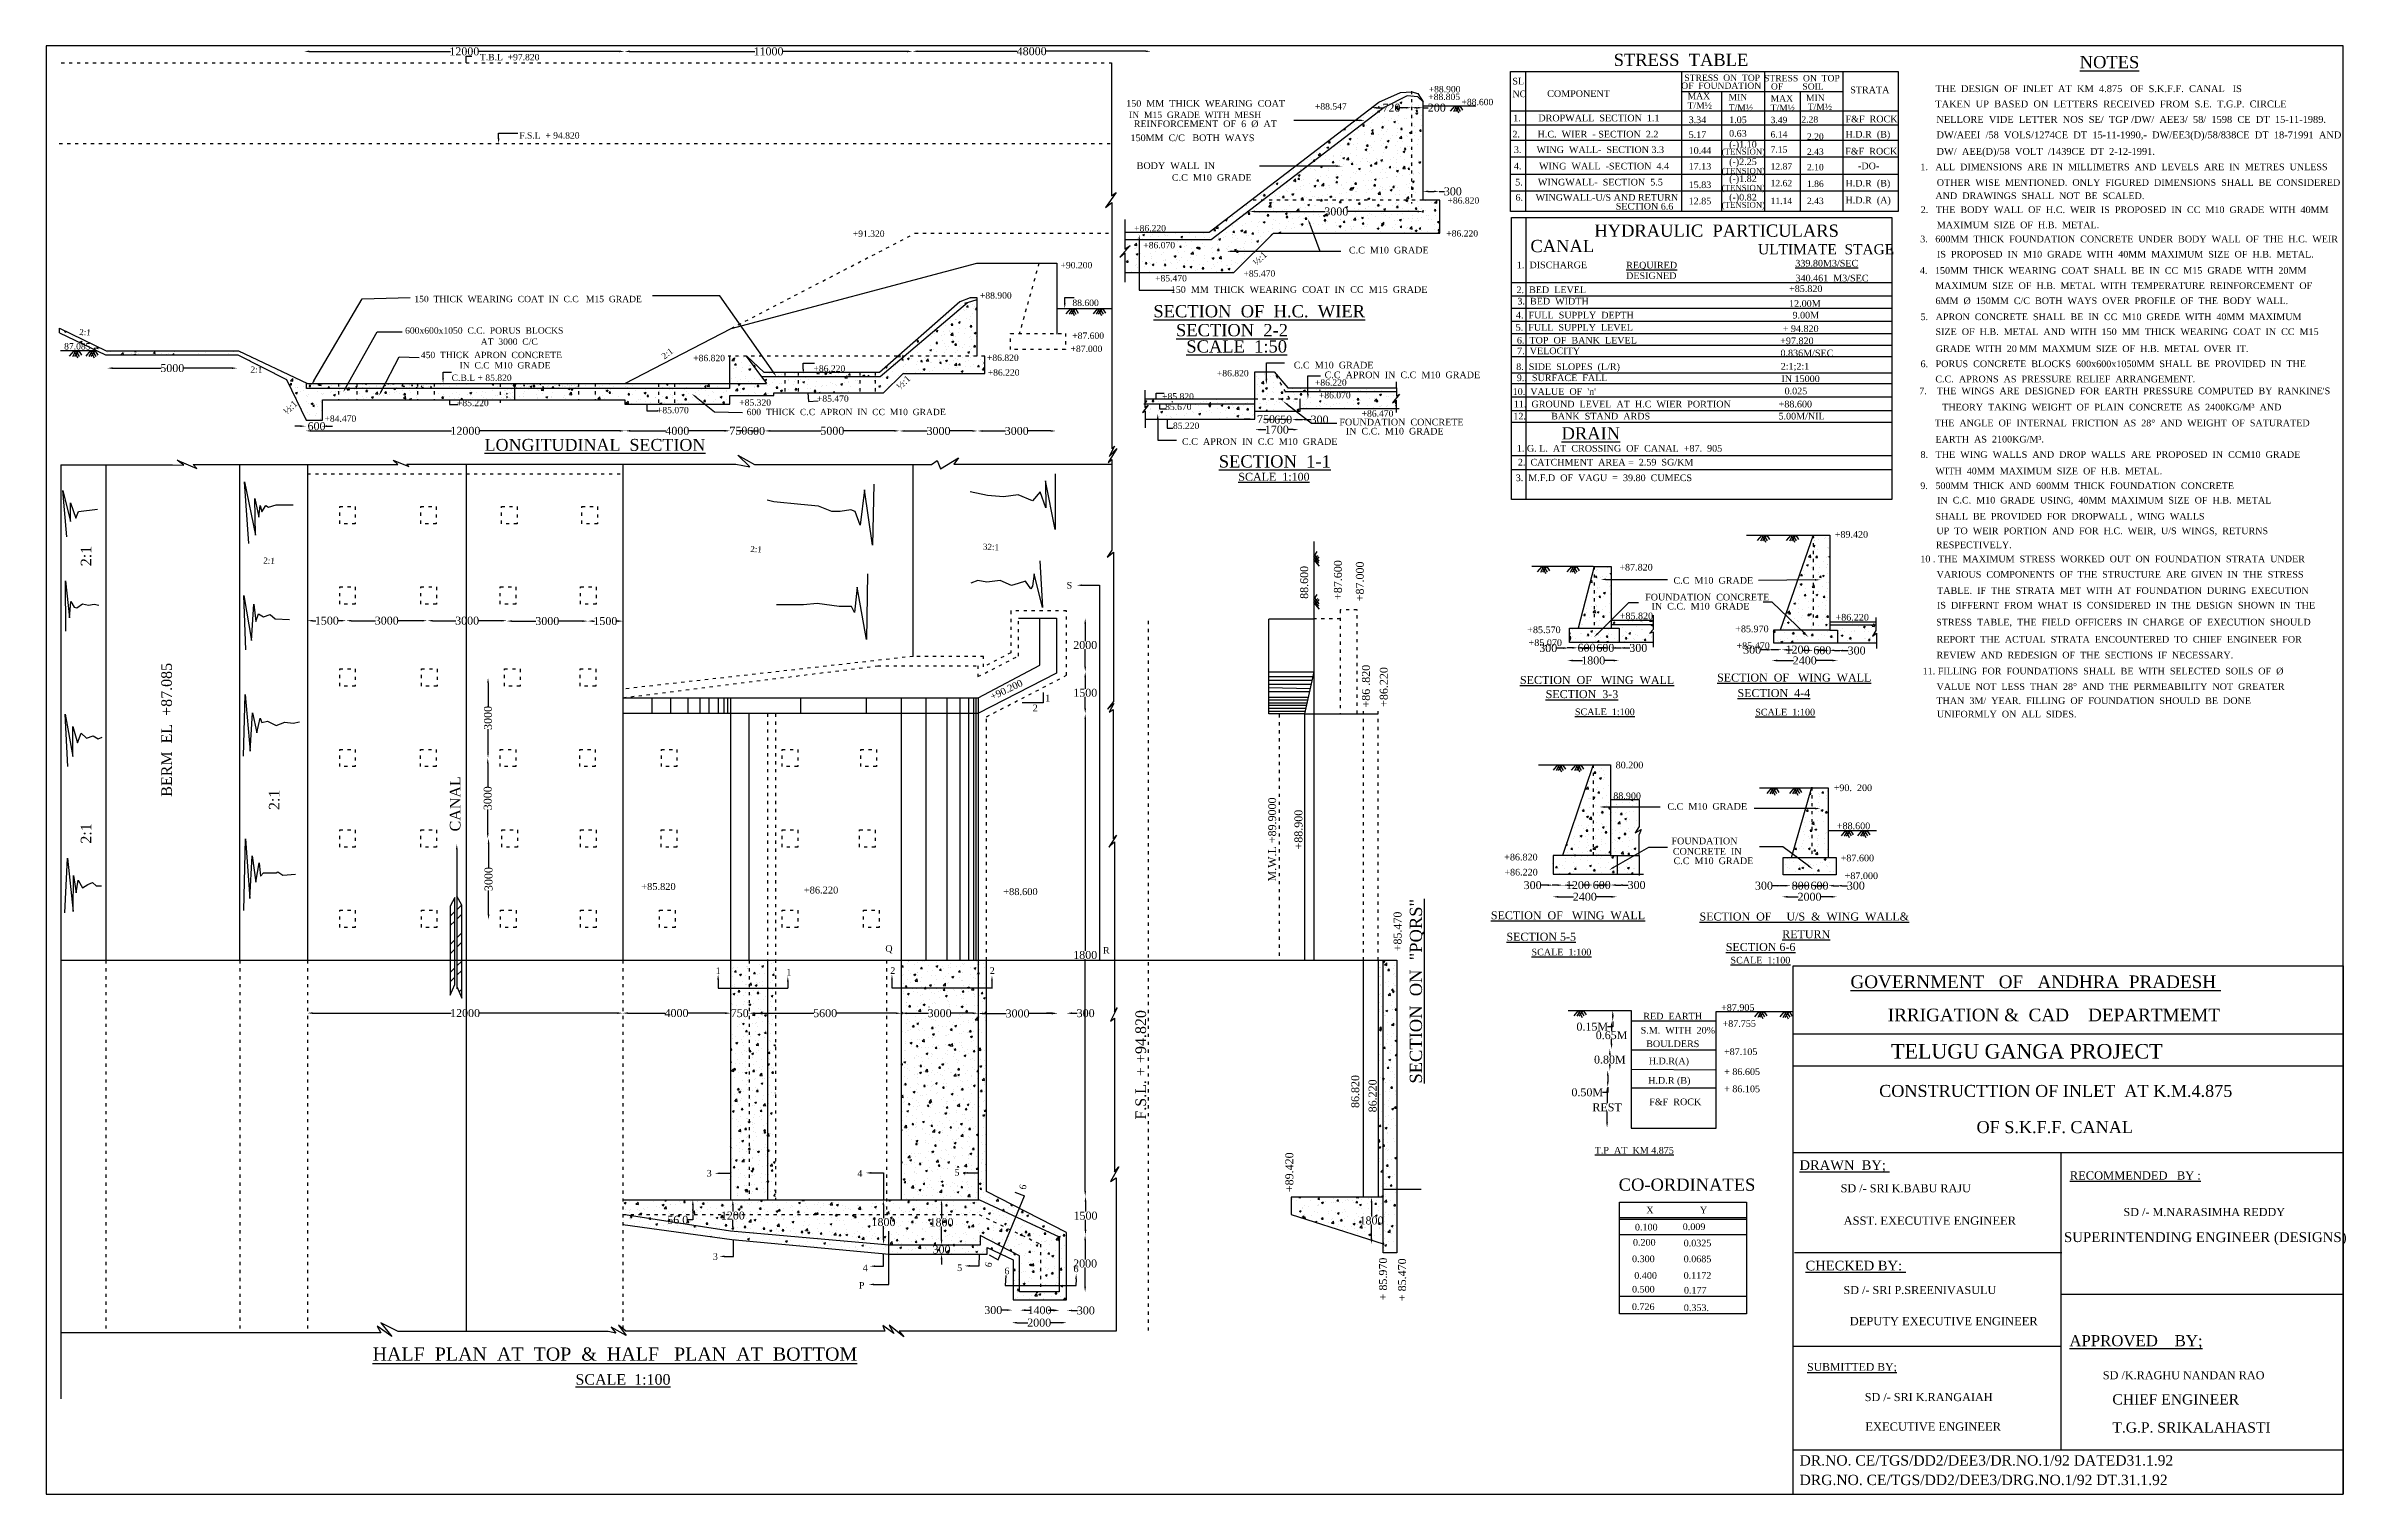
# Model space of a CAD drawing. Header units: millimetres. Extents: x -11858 to -3166, y -2910 to 2562.
import ezdxf

# ---------------------------------------------------------------- set-up
doc = ezdxf.new("R2010")
doc.units = ezdxf.units.MM
doc.header["$MEASUREMENT"] = 0
doc.linetypes.add('ACAD_ISO03W100', pattern=[30, 12, -18])
for name, color, linetype in [('DIM', 5, 'Continuous'), ('DOT LINE', 3, 'ACAD_ISO03W100'), ('DWG. LINE', 1, 'Continuous'), ('HATCH', 2, 'Continuous'), ('RAILING', 4, 'Continuous'), ('TEXT', 7, 'Continuous')]:
    doc.layers.add(name, color=color, linetype=linetype)
doc.layers.add('TITLE', color=7, linetype='Continuous', lineweight=30)
doc.styles.get("Standard").update_dxf_attribs({"font": 'TIMES.TTF', "height": 30})

msp = doc.modelspace()

# ---------------------------------------------------------------- texts
at = {"layer": 'DIM', "color": 4, "char_height": 30, "attachment_point": 5}
for s, insert in [('\\A1;12000', (-10277.5, 2541.5)), ('\\A1;11000', (-9128, 2541.5)), ('\\A1;48000', (-8133.5, 2542)), ('\\A1;720', (-6773.9, 2328.7)), ('\\A1;200', (-6602.5, 2328.7)), ('\\A1;300', (-6541.9, 2012.5)), ('\\A1;3000', (-6982.1, 1936.5)), ('\\A1;5000', (-11381.2, 1344.5)), ('\\A1;600', (-10836, 1125.2)), ('\\A1;750', (-7248, 1151.5)), ('\\A1;650', (-7183, 1150)), ('\\A1;300', (-7045.4, 1150)), ('\\A1;12000', (-10273.5, 1107.5)), ('\\A1;4000', (-9472.5, 1107.5)), ('\\A1;750', (-9242, 1108)), ('\\A1;600', (-9175, 1107)), ('\\A1;5000', (-8886.8, 1107.5)), ('\\A1;3000', (-8485.5, 1107)), ('\\A1;3000', (-8190, 1107)), ('\\A1;1700', (-7207, 1112)), ('\\A1;1500', (-10797.2, 390)), ('\\A1;3000', (-10570.8, 390)), ('\\A1;3000', (-10267, 390)), ('\\A1;3000', (-9964, 388.5)), ('\\A1;1500', (-9744.5, 388.5)), ('\\A1;2000', (-7931, 297.8)), ('\\A1;300', (-6181.2, 286.7)), ('\\A1;600', (-6036.5, 287.5)), ('\\A1;600', (-5965.5, 287)), ('\\A1;300', (-5840.9, 287)), ('\\A1;300', (-5410.7, 280)), ('\\A1;1200', (-5239.2, 280.5)), ('\\A1;600', (-5145.5, 278)), ('\\A1;300', (-5015.9, 277)), ('\\A1;1800', (-6011.2, 239.5)), ('\\A1;2400', (-5211.8, 239.5)), ('\\A1;1500', (-7931, 117.5)), ('\\A1;300', (-6240.2, -609.5)), ('\\A1;1200', (-6069.2, -609.5)), ('\\A1;600', (-5979, -609)), ('\\A1;300', (-5847.4, -609)), ('\\A1;300', (-5366.1, -611.5)), ('\\A1;800', (-5227.2, -611.5)), ('\\A1;600', (-5156.2, -611.5)), ('\\A1;300', (-5018.9, -611.5)), ('\\A1;2400', (-6043, -653.5)), ('\\A1;2000', (-5193.8, -653.5)), ('\\A1;1800', (-7931, -873.5)), ('\\A1;12000', (-10274.8, -1093)), ('\\A1;4000', (-9475.5, -1093)), ('\\A1;750', (-9236.8, -1093.5)), ('\\A1;5600', (-8914, -1093.5)), ('\\A1;3000', (-8481.3, -1093.5)), ('\\A1;3000', (-8186.8, -1094.5)), ('\\A1;300', (-7929.4, -1093.5)), ('\\A1;0.15M', (-6014.8, -1144.5)), ('\\A1;0.65M', (-5942, -1176.7)), ('\\A1;0.80M ', (-5948.5, -1269)), ('\\A1;0.50M', (-6033.8, -1392.5)), ('\\A1;REST', (-5959, -1449.2)), ('\\A1;56.0', (-9471, -1874.5)), ('\\A1;1200', (-9262.8, -1858.4)), ('\\A1;1800', (-8693.5, -1883.1)), ('\\A1;1800', (-8474, -1884)), ('\\A1;1500', (-7930, -1858.7)), ('\\A1;1800', (-6849, -1877)), ('\\A1;300', (-8474, -1986.5)), ('\\A1;2000', (-7931.5, -2039.5)), ('\\A1;300', (-8278.6, -2215.5)), ('\\A1;2000', (-8105, -2263)), ('\\A1;1400', (-8103.8, -2216)), ('\\A1;300', (-7928.9, -2217))]:
    msp.add_mtext(s, dxfattribs=dict(at, insert=insert))
at = {"layer": 'DIM', "color": 4, "char_height": 30, "attachment_point": 5, "rotation": 90}
for insert in [(-10188, 22.5), (-10189, -281), (-10186, -586.5)]:
    msp.add_mtext('\\A1;3000', dxfattribs=dict(at, insert=insert))
at = {"layer": 'TEXT'}
for s, height, p in [('T.B.L  +97.820', 24, (-10218.5, 2508)), ('STRESS  TABLE', 46.272, (-5933.9, 2486.5)), ('%%UNOTES', 46.27, (-4172.7, 2478)), ('SL', 25.19, (-6316.8, 2416.6)), ('STRESS  ON  TOP', 24, (-5666.9, 2430.1)), ('STRESS  ON  TOP', 24, (-5365.5, 2428.5)), ('150  MM  THICK  WEARING  COAT  ', 25.192, (-7776.2, 2332.5)), ('+88.805', 24, (-6634.5, 2357.8)), ('+88.900', 24, (-6633, 2386.8)), ('+88.600', 24, (-6509, 2338.3)), ('NO', 25.19, (-6316.8, 2368.6)), ('COMPONENT', 25.19, (-6185.2, 2369.6)), ('OF  FOUNDATION', 24, (-5678.5, 2400)), ('T/M½', 24, (-5654.5, 2325.5)), ('MAX', 24, (-5654.4, 2361)), ('MIN', 24, (-5499.9, 2357)), ('MAX', 24, (-5340.9, 2352)), ('OF        SOIL    ', 24, (-5339.6, 2397)), ('MIN', 24, (-5206.9, 2353.5)), ('STRATA', 25.19, (-5039.9, 2383.6)), ('TAKEN  UP  BASED  ON  LETTERS  RECEIVED  FROM  S.E.  T.G.P.  CIRCLE', 26, (-4718.5, 2330)), ('THE  DESIGN  OF  INLET  AT  KM  4.875   OF  S.K.F.F.  CANAL   IS', 26, (-4717.4, 2387.8)), ('IN  M15  GRADE  WITH  MESH ', 24, (-7765.5, 2289.8)), (' REINFORCEMENT  OF  6  %%C  AT ', 25.192, (-7757.2, 2255.5)), ('+88.547', 24, (-7063, 2321.8)), ('1.       DROPWALL  SECTION  1.1   ', 25.192, (-6313.6, 2277.4)), ('3.34', 25.19, (-5650.7, 2270.5)), ('T/M½', 24, (-5499, 2317)), ('1.05', 25.19, (-5497.7, 2270.5)), ('T/M½', 24, (-5341, 2316.5)), ('3.49', 24, (-5341, 2270.5)), ('2.28', 24, (-5224.5, 2272.5)), ('T/M½', 24, (-5200.5, 2320.5)), ('F&F  ROCK', 25.19, (-5057.8, 2273.5)), ('NELLORE  VIDE  LETTER  NOS  SE/  TGP /DW/  AEE3/  58/  1598  CE  DT  15-11-1989.', 26, (-4714.5, 2271.5)), ('F.S.L  + 94.820', 24, (-10070, 2212)), ('150MM  C/C   BOTH  WAYS', 25.192, (-7759.7, 2202.5)), ('2.       H.C.  WIER  - SECTION  2.2    ', 25.192, (-6316.6, 2216.3)), ('3.      WING  WALL-  SECTION 3.3', 25.192, (-6311.1, 2157.7)), ('5.17', 25.19, (-5650.7, 2214.5)), ('10.44', 25.19, (-5650.7, 2154.5)), ('(TENSION)', 22, (-5525.8, 2151.7)), ('0.63', 25.19, (-5497.7, 2219)), ('(-)1.10', 25.19, (-5497.7, 2177.5)), ('6.14', 24, (-5341, 2216)), ('7.15', 24, (-5341, 2159)), ('2.20', 24, (-5203.5, 2208)), ('2.43', 24, (-5203.5, 2150.5)), ('F&F  ROCK', 25.19, (-5058.8, 2152)), ('H.D.R  (B)', 25.19, (-5057.8, 2216)), ('DW/AEEI  /58  VOLS/1274CE  DT  15-11-1990,-  DW/EE3(D)/58/838CE  DT  18-71991  AND', 26, (-4714, 2213)), ('DW/  AEE(D)/58  VOLT  /1439CE  DT  2-12-1991.', 26, (-4714, 2150.5)), ('BODY  WALL  IN', 25.192, (-7736.6, 2097.2)), ('4.       WING  WALL  -SECTION  4.4 ', 25.192, (-6311.1, 2095.5)), ('17.13', 25.19, (-5650.7, 2094.5)), ('(TENSION)', 22, (-5525.8, 2079.2)), ('(-)2.25', 25.19, (-5497.7, 2112)), ('12.87', 24, (-5341, 2095)), ('2.10', 24, (-5203.5, 2092)), ('-DO-', 25.19, (-5010.5, 2096.1)), ('1.   ALL  DIMENSIONS  ARE  IN  MILLIMETRS  AND  LEVELS  ARE  IN  METRES  UNLESS', 25.192, (-4774.8, 2092.5)), ('C.C  M10  GRADE', 25.192, (-7603.5, 2052.5)), ('5.      WINGWALL-  SECTION  5.5', 25.192, (-6306.1, 2034.8)), ('6.     WINGWALL-U/S AND RETURN', 25.192, (-6305.1, 1977.1)), ('15.83', 25.19, (-5650.7, 2025)), ('(TENSION)', 22, (-5525.8, 2015.2)), ('(-)1.82', 25.19, (-5497.7, 2048)), ('(-)0.82', 25.19, (-5497.7, 1978)), ('12.62', 24, (-5341, 2032)), ('1.86', 24, (-5203.5, 2029.5)), ('H.D.R  (B)', 25.19, (-5057.8, 2031)), ('AND  DRAWINGS  SHALL  NOT  BE  SCALED.', 25.192, (-4718, 1983.5)), ('OTHER  WISE  MENTIONED.  ONLY  FIGURED  DIMENSIONS  SHALL  BE  CONSIDERED  ', 25.192, (-4713, 2033.5)), ('+86.820', 24, (-6562, 1966.3)), ('SECTION 6.6', 25.192, (-5926.1, 1943.6)), ('12.85', 25.19, (-5650.7, 1963.5)), ('(TENSION)', 22, (-5525.8, 1950.2)), ('11.14', 24, (-5341, 1964.5)), ('2.43', 24, (-5203.5, 1964.5)), ('H.D.R  (A)', 25.19, (-5057.8, 1967)), ('2.   THE  BODY  WALL  OF  H.C.  WEIR  IS  PROPOSED  IN  CC  M10  GRADE  WITH  40MM', 25.192, (-4773.5, 1930.7)), ('+91.320', 24, (-8809.5, 1840.8)), ('+86.220', 24, (-7746, 1861.3)), ('+86.220', 24, (-6566.5, 1841.8)), ('CANAL', 46.27, (-6248.6, 1782.9)), ('HYDRAULIC  PARTICULARS', 46.272, (-6007, 1841)), ('3.   600MM  THICK  FOUNDATION  CONCRETE  UNDER  BODY  WALL  OF  THE  H.C.  WEIR', 25.192, (-4775.5, 1820)), ('MAXIMUM  SIZE  OF  H.B.  METAL.', 25.192, (-4713, 1873.1)), ('+90.200', 24, (-8024.5, 1721.8)), ('+86.070', 24, (-7711.5, 1797.3)), ('C.C  M10  GRADE', 25.192, (-6934.5, 1778)), ('1.  DISCHARGE', 25.192, (-6299.8, 1722)), ('%%UREQUIRED', 25.192, (-5886.6, 1721.3)), ('ULTIMATE  STAGE', 38.56, (-5388.5, 1774.5)), ('%%U339.80M3/SEC', 25.192, (-5247.6, 1728.5)), ('IS  PROPOSED  IN  M10  GRADE  WITH  40MM  MAXIMUM  SIZE  OF  H.B.  METAL.', 25.192, (-4712.1, 1762.5)), ('+85.470', 24, (-7667, 1672.3)), ('150  MM  THICK  WEARING  COAT  IN  CC  M15  GRADE', 25.192, (-7608, 1629.1)), ('+85.470', 24, (-7333, 1690.3)), ('2.  BED  LEVEL  ', 25.192, (-6301.3, 1628.1)), ('DESIGNED', 25.19, (-5887, 1681.5)), ('+85.820', 25.19, (-5271.1, 1632.3)), ('340.461  M3/SEC       ', 25.192, (-5246.8, 1672.3)), ('4.   150MM  THICK  WEARING  COAT  SHALL  BE  IN  CC  M15  GRADE  WITH  20MM     ', 25.192, (-4776.8, 1701)), ('MAXIMUM  SIZE  OF  H.B.  METAL  WITH  TEMPERATURE  REINFORCEMENT  OF', 25.192, (-4718.8, 1643.6)), ('150  THICK  WEARING  COAT  IN  C.C   M15  GRADE', 24, (-10466.5, 1593.8)), ('+88.900', 24, (-8329, 1607.3)), ('88.600', 24, (-7979.5, 1579.3)), ('3.  BED  WIDTH  ', 25.192, (-6297.8, 1585.1)), ('12.00M', 25.19, (-5271.1, 1576.3)), ('6MM  %%C  150MM  C/C  BOTH  WAYS  OVER  PROFILE  OF  THE  BODY  WALL.', 25.192, (-4717.8, 1586.6)), ('600x600x1050  C.C.  PORUS  BLOCKS', 24, (-10501.5, 1474.8)), ('+87.600', 24, (-7980, 1455.3)), ('4.  FULL  SUPPLY  DEPTH  ', 25.192, (-6303.3, 1532.4)), ('5.  FULL  SUPPLY  LEVEL', 25.192, (-6304.3, 1486.2)), ('+ 94.820', 25.19, (-5295.1, 1481.3)), ('9.00M', 25.19, (-5258.1, 1532.2)), ('5.   APRON  CONCRETE  SHALL  BE  IN  CC  M10  GREDE  WITH  40MM  MAXIMUM', 25.192, (-4774.3, 1526)), ('SIZE  OF  H.B.  METAL  AND  WITH  150  MM  THICK  WEARING  COAT  IN  CC  M15', 25.192, (-4717.8, 1469.7)), ('87.085', 24, (-11790, 1415)), ('450  THICK  APRON  CONCRETE', 24, (-10442, 1382.3)), ('AT  3000  C/C', 24, (-10215.5, 1432.8)), ('+86.820', 24, (-9412.5, 1370.8)), ('+86.820', 24, (-8302.5, 1371.8)), ('+87.000', 24, (-7986.5, 1405.8)), ('6.  TOP  OF  BANK  LEVEL ', 25.192, (-6299.8, 1437.3)), ('7.  VELOCITY ', 25.192, (-6298.8, 1397.2)), ('+97.820', 25.19, (-5304.6, 1435.2)), ('0.836M/SEC', 25.19, (-5303.5, 1389)), ('GRADE  WITH  20 MM  MAXMUM  SIZE  OF  H.B.  METAL  OVER  IT.', 25.192, (-4716.8, 1405.5)), ('C.B.L + 85.820', 24, (-10325.5, 1296.3)), ('IN  C.C  M10  GRADE', 24, (-10295.5, 1343.3)), ('+86.220', 24, (-8958, 1331.3)), ('+86.220', 24, (-8299.5, 1316.3)), ('+86.820', 24, (-7433.5, 1313.3)), ('C.C  M10  GRADE', 25.192, (-7143, 1343.5)), ('C.C  APRON  IN  C.C  M10  GRADE', 25.192, (-7026.4, 1306.5)), ('8.  SIDE  SLOPES  (L/R)', 25.192, (-6302.3, 1337.5)), ('9..  SURFACE  FALL', 25.192, (-6300, 1295.5)), ('2:1;2:1', 25.19, (-5302.5, 1339)), ('IN 15000', 25.19, (-5300, 1292)), ('6.   PORUS  CONCRETE  BLOCKS  600x600x1050MM  SHALL  BE  PROVIDED  IN  THE', 25.192, (-4774.3, 1348.2)), ('C.C.  APRONS  AS  PRESSURE  RELIEF  ARRANGEMENT.', 25.192, (-4718.3, 1290.9)), ('+85.220', 24, (-10305.5, 1200.8)), ('+85.320', 24, (-9238.5, 1202.8)), ('+85.470', 24, (-8945, 1217.3)), ('+85.820', 24, (-7640.5, 1226)), ('+86.220', 24, (-7063, 1278)), ('+86.070', 24, (-7048, 1230.3)), ("10.  VALUE  OF  'n'", 25.192, (-6315.8, 1243.5)), ('11.  GROUND  LEVEL  AT  H.C  WIER  PORTION                   +88.600 ', 25.192, (-6311.3, 1196.1)), ('0.025', 25.19, (-5288, 1245.5)), ("7.    THE  WINGS  ARE  DESIGNED  FOR  EARTH  PRESSURE  COMPUTED  BY  RANKINE'S   ", 25.192, (-4779.3, 1246.1)), ('+84.470', 24, (-10806, 1141.8)), ('+85.070', 24, (-9549.5, 1173.8)), ('600  THICK  C.C  APRON  IN  CC  M10  GRADE', 24, (-9210.5, 1166.8)), ('85.670', 24, (-7629, 1186.3)), ('85.220', 24, (-7599.5, 1114.8)), ('FOUNDATION  CONCRETE', 25.192, (-6970.6, 1128.1)), ('+86.470', 24, (-6886.5, 1161.3)), ('12.          BANK  STAND  ARDS                                                   5.00M/NIL   ', 25.192, (-6313, 1150.5)), ('THE  ANGLE  OF  INTERNAL  FRICTION  AS  28%%D  AND  WEIGHT  OF  SATURATED', 25.192, (-4720.3, 1124.7)), ('  THEORY  TAKING  WEIGHT  OF  PLAIN  CONCRETE  AS  2400KG/M³  AND', 25.192, (-4711.3, 1184.6)), ('C.C  APRON  IN  C.C  M10  GRADE', 25.192, (-7565.4, 1054.5)), ('  IN  C.C.  M10  GRADE', 25.192, (-6965.4, 1093.7)), ('1. G. L.  AT  CROSSING  OF  CANAL  +87.  905', 25.192, (-6300, 1029)), ('%%UDRAIN', 46.27, (-6130.9, 1075)), ('EARTH  AS  2100KG/M³.', 25.192, (-4717.8, 1063.4)), ('2.  CATCHMENT  AREA =  2.59  SG/KM', 25.192, (-6296, 976.5)), ('8.   THE  WING  WALLS  AND  DROP  WALLS  ARE  PROPOSED  IN  CCM10  GRADE', 25.192, (-4774.5, 1005.4)), ('WITH  40MM  MAXIMUM  SIZE  OF  H.B.  METAL.', 25.192, (-4718.1, 943.1)), ('3.  M.F.D  OF  VAGU  =  39.80  CUMECS', 25.192, (-6304, 917.5)), ('9.   500MM  THICK  AND  600MM  THICK  FOUNDATION  CONCRETE', 25.192, (-4775.3, 887.4)), ('SHALL  BE  PROVIDED  FOR  DROPWALL ,  WING  WALLS', 25.192, (-4717.8, 772)), ('IN  C.C.  M10  GRADE  USING,  40MM  MAXIMUM  SIZE  OF  H.B.  METAL', 25.192, (-4711.8, 832.9)), ('+89.420', 25.19, (-5098.5, 703.5)), ('UP  TO  WEIR  PORTION  AND  FOR  H.C.  WEIR,  U/S  WINGS,  RETURNS', 25.192, (-4714.3, 717)), ('10 . THE  MAXIMUM  STRESS  WORKED  OUT  ON  FOUNDATION  STRATA  UNDER', 25.192, (-4775, 610.9)), ('RESPECTIVELY.', 25.192, (-4716.3, 664)), ('S', 25.2, (-8001.6, 511.3)), ('+87.820', 25.19, (-5912.5, 579.5)), ('C.C  M10  GRADE', 25.192, (-5708, 529.5)), ('VARIOUS  COMPONENTS  OF  THE  STRUCTURE  ARE  GIVEN  IN  THE  STRESS', 25.192, (-4713.6, 552.5)), ('FOUNDATION  CONCRETE', 25.192, (-5815.1, 466.6)), ('  IN  C.C.  M10  GRADE', 25.192, (-5809.9, 432.2)), ('TABLE.  IF  THE  STRATA  MET  WITH  AT  FOUNDATION  DURING  EXECUTION', 25.192, (-4711.6, 491.5)), ('IS  DIFFERNT  FROM  WHAT  IS  CONSIDERED  IN  THE  DESIGN  SHOWN  IN  THE', 25.192, (-4712.1, 436)), ('+85.570', 25.19, (-6260.5, 343)), ('+85.820', 25.19, (-5911, 395.5)), ('+85.970', 25.19, (-5474.5, 346.5)), ('+86.220', 25.19, (-5095.5, 390.5)), ('STRESS  TABLE,  THE  FIELD  OFFICERS  IN  CHARGE  OF  EXECUTION  SHOULD', 25.192, (-4715.1, 372)), ('+85.070', 25.19, (-6255.5, 294.5)), ('+85.470', 25.19, (-5470, 283)), ('REVIEW  AND  REDESIGN  OF  THE  SECTIONS  IF  NECESSARY.', 25.192, (-4714.1, 247.5)), ('REPORT  THE  ACTUAL  STRATA  ENCOUNTERED  TO  CHIEF  ENGINEER  FOR  ', 25.192, (-4713.6, 307)), ('11. FILLING  FOR  FOUNDATIONS  SHALL  BE  WITH  SELECTED  SOILS  OF  %%C  ', 25.192, (-4766.3, 187.1)), ('1', 26, (-8083, 84)), ('THAN  3M/  YEAR.  FILLING  OF  FOUNDATION  SHOULD  BE  DONE', 25.192, (-4714.3, 75)), ('VALUE  NOT  LESS  THAN  28%%D  AND  THE  PERMEABILITY  NOT  GREATER', 25.192, (-4713.8, 128.5)), ('2', 26, (-8130, 47)), ('UNIFORMLY  ON  ALL  SIDES.', 25.192, (-4712.3, 24.5)), ('80.200', 25.19, (-5926.5, -168)), ('88.900', 25.19, (-5935.5, -284.5)), ('+90.  200', 25.19, (-5102.5, -254)), ('C.C  M10  GRADE', 25.192, (-5731, -324.5)), ('FOUNDATION', 25.19, (-5715.6, -454.9)), ('+88.600', 25.19, (-5090.5, -398)), ('+86.820', 25.19, (-6347.5, -516)), ('CONCRETE  IN', 25.192, (-5710.4, -494.3)), ('C.C  M10  GRADE', 25.192, (-5707.5, -530)), ('+87.600', 25.19, (-5076, -519.5)), ('+85.820', 26, (-9609, -627.5)), ('+86.220', 25.19, (-6347, -573)), ('+87.000', 25.19, (-5061, -586.5)), ('+86.220', 26, (-8994.5, -641)), ('+88.600', 26, (-8241, -647)), ('Q', 25.2, (-8686.5, -861.5)), ('R', 25.2, (-7864.1, -868.7)), ('1', 25.2, (-9327.8, -945.7)), ('1', 25.2, (-9060.8, -951.2)), ('2', 25.2, (-8667.9, -944.7)), ('2', 25.2, (-8291.9, -944.7)), ('RED  EARTH', 25.19, (-5822, -1117)), ('+87.905', 25.19, (-5528, -1084.5)), ('+87.755', 25.19, (-5522.5, -1145)), ('S.M.  WITH  20%%%', 25.192, (-5832, -1170.5)), ('BOULDERS', 25.19, (-5811, -1221.5)), ('H.D.R(A)', 25.19, (-5801.5, -1286.5)), ('+87.105', 25.19, (-5517, -1251.5)), ('+ 86.605', 25.19, (-5516.5, -1327)), ('H.D.R (B)', 25.19, (-5803.5, -1360)), ('+ 86.105', 25.19, (-5516.5, -1392)), ('F&F  ROCK', 25.19, (-5799.5, -1441)), ('3', 25.2, (-9361.8, -1710.8)), ('4', 25.2, (-8792.3, -1711.7)), ('5', 25.2, (-8425.6, -1707.5)), ('CO-ORDINATES', 46.272, (-5915, -1764.5)), ('X', 25.2, (-5810.7, -1850)), ('Y', 25.2, (-5608, -1850)), ('0.100', 25.19, (-5853.6, -1914.5)), ('0.009', 25.19, (-5672.9, -1913)), ('0.200', 25.19, (-5861.1, -1971.9)), ('0.0325', 25.19, (-5669.4, -1974.7)), ('3', 25.2, (-9338.3, -2025.8)), ('4', 25.2, (-8772, -2068.5)), ('5', 25.2, (-8415.1, -2068)), ('6', 25.2, (-8236.4, -2080)), ('6', 25.2, (-7975.4, -2072)), ('0.300', 25.19, (-5864.6, -2034.4)), ('0.400', 25.19, (-5856.1, -2097.3)), ('0.1172', 25.19, (-5669.5, -2096.9)), ('0.0685', 25.19, (-5669.4, -2034.6)), ('P', 25.2, (-8786.8, -2134.7)), ('0.500', 25.19, (-5864.6, -2149.1)), ('0.177', 25.19, (-5668.4, -2153)), ('0.726', 25.19, (-5865.1, -2214.9)), ('0.353.', 25.19, (-5668.9, -2219.1))]:
    msp.add_text(s, height=height, dxfattribs=at).set_placement(p)
for s, height, rotation, p in [('½:1', 25, 44.10651, (-7283, 1730.3)), ('2:1', 23, 357.64617, (-11733.5, 1469.6)), ('2:1', 23, 38.11186, (-9521, 1377)), ('2:1', 23, 357.64617, (-11086, 1328.1)), ('½:1', 25, 44.10651, (-8630, 1261.8)), ('½:1', 25, 44.10651, (-10947.3, 1167.1)), ('2:1', 40, 90, (-11687.2, 595.9)), ('2:1', 23, 357.64617, (-11038, 606.1)), ('2:1', 23, 357.64617, (-9197.5, 649.6)), ('32:1', 23, 357.64617, (-8318.5, 658.5)), ('+87.600', 30, 90, (-6961.2, 468.4)), ('+87.000', 30, 90, (-6878.2, 463.4)), ('88.600', 30, 90, (-7088.7, 472.4)), ('BERM  EL  +87.085', 40, 90, (-11382.8, -275.2)), ('+86 .820', 30, 90, (-6855.2, 61.9)), ('+86.220', 30, 90, (-6787.7, 64.4)), ('+90.200', 26, 25.55997, (-8281.8, 89.5)), ('2:1', 40, 90, (-10976.2, -325.6)), ('CANAL', 40, 90, (-10292.3, -406.2)), ('M.W.L +89.9000', 30, 90, (-7209.7, -595.6)), ('+88.900', 30, 90, (-7110.2, -474.6)), ('2:1', 40, 90, (-11687.2, -452.6)), ('+85.470', 30, 90, (-6735.7, -859.6)), ('F.S.L. + +94.820', 40, 90, (-7701.2, -1495.6)), ('86.820', 30, 90, (-6895.7, -1451.6)), ('86.220', 30, 90, (-6830.2, -1468.1)), ('+89.420', 30, 90, (-7144.7, -1769.6)), ('6', 25.2, 77.90524, (-8156.5, -1762)), ('6', 25.2, 77.90524, (-8286.5, -2055.5)), ('+ 85.970', 30, 90, (-6790.7, -2178.6)), ('+ 85.470', 30, 90, (-6718.7, -2181.6))]:
    msp.add_text(s, height=height, rotation=rotation, dxfattribs=at).set_placement(p)
at = {"layer": 'TITLE'}
for s, height, p in [('%%USECTION  OF  H.C.  WIER', 46.272, (-7673.5, 1536.5)), ('%%USECTION  2-2', 46.272, (-7588, 1465)), ('%%USCALE  1:50', 46.272, (-7549, 1403.5)), ('%%ULONGITUDINAL  SECTION', 45, (-10201, 1032)), ('%%USECTION  1-1', 46.272, (-7426.3, 968.9)), ('%%USCALE  1:100', 30, (-7352.5, 919)), ('%%USECTION  OF   WING  WALL', 30, (-6288, 151)), ('%%USECTION  OF   WING  WALL', 30, (-5543, 160)), ('%%USECTION  3-3', 30, (-6191, 97.5)), ('%%USECTION  4-4', 30, (-5466, 101.5)), ('%%USCALE  1:100', 25.192, (-6080.5, 33)), ('%%USCALE  1:100', 25.192, (-5399, 32)), ('%%USECTION  OF   WING  WALL', 30, (-6398, -738.5)), ('%%USECTION  OF     U/S  &  WING  WALL&', 30, (-5609.5, -743)), ('%%URETURN', 30, (-5297, -810)), ('%%USECTION 5-5', 30, (-6339.4, -819.3)), ('%%USCALE  1:100', 25.192, (-6244.5, -875)), ('%%USECTION 6-6', 30, (-5510.2, -858.1)), ('%%USCALE  1:100', 25.192, (-5492.5, -905.5)), ('%%UT.P  AT  KM 4.875', 25.192, (-6005.7, -1624.1)), ('%%UHALF  PLAN  AT  TOP  &  HALF   PLAN  AT  BOTTOM', 50, (-10624.2, -2406.7)), ('%%USCALE  1:100', 40, (-9857.5, -2497.5))]:
    msp.add_text(s, height=height, dxfattribs=at).set_placement(p)
msp.add_text('%%USECTION  ON  "PQRS"', height=46.272, rotation=90, dxfattribs=at).set_placement((-6658.3, -1359.4))
at = {"layer": 'TITLE', "lineweight": 30}
for s, height, p in [('%%UGOVERNMENT   OF   ANDHRA  PRADESH ', 47.869, (-5039.2, -998.5)), ('IRRIGATION &  CAD    DEPARTMEMT ', 47.869, (-4898, -1124)), ('TELUGU GANGA PROJECT', 55.067, (-4885.5, -1264.9)), ('CONSTRUCTTION OF INLET  AT K.M.4.875', 45.448, (-4930.6, -1409.9)), ('OF S.K.F.F. CANAL', 45.448, (-4562.7, -1546.7)), ('%%UDRAWN  BY; ', 36.361, (-5231.6, -1685.5)), ('%%URECOMMENDED   BY :', 31.204, (-4210.1, -1722.2)), ('SD /- SRI K.BABU RAJU', 30.46, (-5076.2, -1770.2)), ('ASST. EXECUTIVE ENGINEER', 31.248, (-5064.9, -1893)), ('SD /- M.NARASIMHA REDDY', 30.46, (-4007.6, -1860)), ('SUPERINTENDING ENGINEER (DESIGNS)', 37.232, (-4232.3, -1958.3)), ('%%UCHECKED BY: ', 36.361, (-5208.7, -2065.4)), ('SD /- SRI P.SREENIVASULU', 30.46, (-5065.7, -2154.8)), ('DEPUTY EXECUTIVE ENGINEER', 31.248, (-5042, -2272.9)), ('%%UAPPROVED    BY;', 41.955, (-4211.8, -2352.1)), ('%%USUBMITTED BY;', 29.369, (-5202.8, -2444.9)), ('SD /K.RAGHU NANDAN RAO', 30.46, (-4085.3, -2476.9)), ('SD /- SRI K.RANGAIAH', 30.46, (-4985.2, -2559.4)), ('CHIEF ENGINEER', 38.956, (-4049.3, -2572.3)), ('EXECUTIVE ENGINEER', 31.248, (-4982.7, -2671.4)), ('T.G.P. SRIKALAHASTI', 38.956, (-4049.3, -2678.4)), ('DR.NO. CE/TGS/DD2/DEE3/DR.NO.1/92 DATED31.1.92', 38.956, (-5231.4, -2802.9)), ('DRG.NO. CE/TGS/DD2/DEE3/DRG.NO.1/92 DT.31.1.92', 38.956, (-5231.4, -2876.7))]:
    msp.add_text(s, height=height, dxfattribs=at).set_placement(p)

# ---------------------------------------------------------------- linework, layer by layer
at = {"layer": 'DIM', "color": 5}
for p, q in [((-10863, 2541.5), (-10329.6, 2541.5)), ((-9692, 2541.5), (-10225.4, 2541.5)), ((-9652, 2541.5), (-9180.1, 2541.5)), ((-8604, 2541.5), (-9075.9, 2541.5)), ((-8564, 2542), (-8187.8, 2542)), ((-7703, 2542), (-8079.2, 2542)), ((-6829.3, 2328.7), (-6805.6, 2328.7)), ((-6718.5, 2328.7), (-6742.2, 2328.7)), ((-6678.5, 2328.7), (-6674.5, 2328.7)), ((-6654.5, 2328.7), (-6634.5, 2328.7)), ((-6634.5, 2012.5), (-6613.5, 2012.5)), ((-6593.5, 2012.5), (-6573.5, 2012.5)), ((-7289.7, 1936.5), (-7024.8, 1936.5)), ((-6674.5, 1936.5), (-6939.4, 1936.5)), ((-11606.5, 1344.5), (-11423.8, 1344.5)), ((-11156, 1344.5), (-11338.7, 1344.5)), ((-7310.5, 1151.5), (-7330.5, 1151.5)), ((-7236.5, 1150), (-7256.5, 1150)), ((-7196.5, 1151.5), (-7176.5, 1151.5)), ((-7169.5, 1150), (-7189.5, 1150)), ((-7129.5, 1150), (-7109.5, 1150)), ((-7097, 1150), (-7077, 1150)), ((-10897.5, 1125.2), (-10917.5, 1125.2)), ((-10856.5, 1107.5), (-10325.6, 1107.5)), ((-10796, 1125.2), (-10776, 1125.2)), ((-9690.5, 1107.5), (-10221.4, 1107.5)), ((-9650.5, 1107.5), (-9515.8, 1107.5)), ((-9294.5, 1107.5), (-9429.2, 1107.5)), ((-9294.5, 1108), (-9314.5, 1108)), ((-9229.5, 1107), (-9249.5, 1107)), ((-9189.5, 1108), (-9169.5, 1108)), ((-9120.5, 1107.5), (-8929.3, 1107.5)), ((-9120.5, 1107), (-9100.5, 1107)), ((-8653, 1107.5), (-8844.2, 1107.5)), ((-8613, 1107), (-8528.2, 1107)), ((-8358, 1107), (-8442.8, 1107)), ((-8318, 1107), (-8232.7, 1107)), ((-8062, 1107), (-8147.3, 1107)), ((-7269, 1112), (-7248, 1112)), ((-7145, 1112), (-7166, 1112)), ((-10850.5, 390), (-10838.3, 390)), ((-10744, 390), (-10756.2, 390)), ((-10704, 390), (-10613.4, 390)), ((-10437.5, 390), (-10528.1, 390)), ((-10397, 390), (-10309.7, 390)), ((-10137, 390), (-10224.3, 390)), ((-10097, 388.5), (-10006.7, 388.5)), ((-9831, 388.5), (-9921.3, 388.5)), ((-9791, 388.5), (-9785.5, 388.5)), ((-9698, 388.5), (-9703.5, 388.5)), ((-7931, 379), (-7931, 313.1)), ((-7931, 216.5), (-7931, 282.4)), ((-6124, 286.7), (-6149.5, 286.7)), ((-6090, 287.5), (-6110, 287.5)), ((-6050, 286.7), (-6030, 286.7)), ((-6028.5, 287), (-6048.5, 287)), ((-5988.5, 287.5), (-5968.5, 287.5)), ((-5965.5, 287), (-5985.5, 287)), ((-5925.5, 287), (-5905.5, 287)), ((-5892.5, 287), (-5872.5, 287)), ((-5353.5, 280), (-5379, 280)), ((-5318.5, 280.5), (-5338.5, 280.5)), ((-5278.5, 280), (-5258.5, 280)), ((-5200, 278), (-5220, 278)), ((-5160, 280.5), (-5140, 280.5)), ((-5139.5, 277), (-5159.5, 277)), ((-5099.5, 278), (-5079.5, 278)), ((-5067.5, 277), (-5047.5, 277)), ((-7931, 176.5), (-7931, 132.8)), ((-6088.5, 239.5), (-6052.3, 239.5)), ((-5934, 239.5), (-5970.2, 239.5)), ((-5316, 239.5), (-5254.9, 239.5)), ((-5107.5, 239.5), (-5168.6, 239.5)), ((-10188, 154), (-10188, 65.2)), ((-7931, 58.5), (-7931, 102.2)), ((-7931, 18.5), (-7931, -858.2)), ((-10188, -109), (-10188, -20.2)), ((-10189, -149), (-10189, -238.3)), ((-10189, -413), (-10189, -323.7)), ((-10186, -453), (-10186, -543.8)), ((-10186, -720), (-10186, -629.2)), ((-6183, -609.5), (-6208.5, -609.5)), ((-6146, -609.5), (-6166, -609.5)), ((-6143.5, -653.5), (-6086.1, -653.5)), ((-6106, -609.5), (-6086, -609.5)), ((-6032.5, -609), (-6052.5, -609)), ((-5942.5, -653.5), (-5999.9, -653.5)), ((-5992.5, -609.5), (-5972.5, -609.5)), ((-5965.5, -609), (-5985.5, -609)), ((-5925.5, -609), (-5905.5, -609)), ((-5899, -609), (-5879, -609)), ((-5314.5, -611.5), (-5334.5, -611.5)), ((-5285, -611.5), (-5305, -611.5)), ((-5277, -653.5), (-5236.9, -653.5)), ((-5245, -611.5), (-5225, -611.5)), ((-5209.5, -611.5), (-5229.5, -611.5)), ((-5169.5, -611.5), (-5149.5, -611.5)), ((-5143, -611.5), (-5163, -611.5)), ((-5110.5, -653.5), (-5150.6, -653.5)), ((-5103, -611.5), (-5083, -611.5)), ((-5070.5, -611.5), (-5050.5, -611.5)), ((-7931, -1765.5), (-7931, -888.8)), ((-10850.5, -1093), (-10326.8, -1093)), ((-9699, -1093), (-10222.7, -1093)), ((-9659, -1093), (-9518.8, -1093)), ((-9292, -1093), (-9432.2, -1093)), ((-9292, -1093.5), (-9312, -1093.5)), ((-9181.5, -1093.5), (-8956.5, -1093.5)), ((-9181.5, -1093.5), (-9161.5, -1093.5)), ((-8646.5, -1093.5), (-8871.5, -1093.5)), ((-8606.5, -1093.5), (-8523.9, -1093.5)), ((-8356, -1093.5), (-8438.6, -1093.5)), ((-8316, -1094.5), (-8229.4, -1094.5)), ((-8057.5, -1094.5), (-8144.1, -1094.5)), ((-8057.5, -1093.5), (-8077.5, -1093.5)), ((-7981, -1093.5), (-7961, -1093.5)), ((-5937.5, -1103), (-5937.5, -1104.5)), ((-5937.5, -1124.5), (-5937.5, -1144.5)), ((-5937.5, -1144.5), (-5957.5, -1144.5)), ((-5942, -1144.5), (-5942, -1161.4)), ((-5942, -1209), (-5942, -1192.1)), ((-5948.5, -1249), (-5948.5, -1253.6)), ((-5948.5, -1289), (-5948.5, -1284.4)), ((-5956.5, -1329), (-5956.5, -1352.5)), ((-5956.5, -1372.5), (-5956.5, -1392.5)), ((-5956.5, -1392.5), (-5976.5, -1392.5)), ((-5959, -1392.5), (-5959, -1433.8)), ((-5959, -1506), (-5959, -1464.7)), ((-9414, -1818.5), (-9414, -1834.5)), ((-9262.9, -1818.5), (-9262.8, -1843.1)), ((-8693.9, -1818.5), (-8693.6, -1867.7)), ((-8474, -1818.5), (-8474, -1868.7)), ((-7930, -1805.5), (-7930, -1843.4)), ((-6849, -1808.5), (-6849, -1861.7)), ((-9414, -1874.5), (-9434, -1874.5)), ((-9414, -1854.5), (-9414, -1874.5)), ((-9262.6, -1898.3), (-9262.7, -1873.8)), ((-8693.1, -1947.6), (-8693.4, -1898.4)), ((-8474, -1949.5), (-8474, -1899.4)), ((-7930, -1912), (-7930, -1874.1)), ((-6849, -1945.5), (-6849, -1892.3)), ((-8474, -1949.5), (-8474, -1929.5)), ((-7931.5, -1952), (-7931.5, -2024.2)), ((-8474, -2023.5), (-8474, -2043.5)), ((-7931.5, -2127), (-7931.5, -2054.8)), ((-8227, -2215.5), (-8247, -2215.5)), ((-8156.5, -2215.5), (-8136.5, -2215.5)), ((-8156.5, -2216), (-8144.8, -2216)), ((-8051, -2217), (-8071, -2217)), ((-8051, -2216), (-8062.7, -2216)), ((-7980.5, -2217), (-7960.5, -2217)), ((-8188.5, -2263), (-8148.1, -2263)), ((-8021.5, -2263), (-8061.9, -2263))]:
    msp.add_line(p, q, dxfattribs=at)
at = {"layer": 'DIM'}
for p, q in [((-10814.7, 1283.5), (-10814.7, 1283.5)), ((-10808.7, 1284.1), (-10808.7, 1284.1)), ((-10745.3, 1280.7), (-10745.3, 1280.7)), ((-10406.9, 1272.9), (-10406.9, 1272.9)), ((-10313, -655.9), (-10330.5, -689.5)), ((-10330.5, -689.5), (-10330.5, -1025)), ((-10313, -985), (-10313, -655.9)), ((-10313, -655.9), (-10313, -655.9)), ((-10306, -643.5), (-10306, -992)), ((-10287.5, -685.5), (-10306, -651.5)), ((-10287.5, -1036.5), (-10287.5, -685.5)), ((-10330.5, -1025), (-10313, -985)), ((-10306, -992), (-10287.5, -1036.5)), ((-6804.5, -1758.5), (-6661.5, -1758.5))]:
    msp.add_line(p, q, dxfattribs=at)
for points in [[(-10271, 2498), (-10271, 2523.5), (-10249, 2523.5)], [(-6894.5, 2281), (-7142.5, 2281)], [(-10148, 2213), (-10148, 2233), (-10075.5, 2233)], [(-6981.5, 2108), (-7272.5, 2108)], [(-7727, 1829), (-7727, 1639), (-7594.5, 1639)], [(-7082.1, 1889.2), (-7044.5, 1786)], [(-7376, 1786), (-6964.5, 1786)], [(-10845.9, 1296.7), (-10663.5, 1606.5), (-10482, 1611)], [(-9109.5, 1329), (-9311.5, 1618), (-9566, 1618)], [(-8008.5, 1590), (-8008.5, 1611.5), (-7973, 1611.5)], [(-10725.7, 1270.9), (-10606.5, 1481.5), (-10513, 1481.5)], [(-10590.8, 1258.2), (-10523.5, 1387.5), (-10448.5, 1385)], [(-10358, 1307), (-10358, 1329), (-10325.5, 1329)], [(-8996.5, 1341.5), (-8996.5, 1363), (-8954, 1363)], [(-7246.5, 1303), (-7246.5, 1365), (-7178, 1365)], [(-7089.5, 1247), (-7089.5, 1315.5), (-7042.5, 1315.5)], [(-10333.5, 1225), (-10333.5, 1206.5), (-10300.5, 1206.5)], [(-9401.9, 1235), (-9332, 1179), (-9226.5, 1177)], [(-8979, 1251), (-8977, 1218.5), (-8940, 1221)], [(-7663, 1228.2), (-7663, 1249.5), (-7633, 1249.5)], [(-9588, 1208), (-9588, 1183), (-9545.5, 1183)], [(-7657, 1152), (-7657, 1072), (-7586.5, 1072)], [(-7650, 1209.5), (-7650, 1190.5), (-7627, 1190.5)], [(-7622, 1151.5), (-7622, 1117.5), (-7600.5, 1117.5)], [(-7166.6, 1206.8), (-7075.5, 1137), (-6980, 1136)], [(-7943, 524), (-7876.5, 524), (-7876.5, -893.5)], [(-5962.5, 546), (-5730.5, 546)], [(-5173, 544.3), (-5387, 542)], [(-5994.3, 341.6), (-5876.5, 458.5), (-5840, 458.5)], [(-5212.9, 342.4), (-5334.5, 460.5), (-5368.5, 460.5)], [(-5967, -314), (-5758, -314)], [(-5172.5, -320), (-5403.5, -320)], [(-10306, -474.5), (-10306, -1001)], [(-5933.7, -542), (-5801.5, -465.5), (-5731, -465.5)], [(-5197.6, -536.6), (-5295, -464.5), (-5382.5, -464.5)], [(-9318.5, -966.5), (-9318.5, -998.5)], [(-9055, -974), (-9055, -998.5)], [(-8661.5, -967), (-8661.5, -997)], [(-8283.5, -970.5), (-8283.5, -999.5)], [(-9311.5, -1698.5), (-9272, -1698.5)], [(-8740, -1697), (-8694, -1697), (-8694, -1798.5)], [(-8374, -1697), (-8336, -1697)], [(-8197.5, -1770), (-8160, -1783.5)], [(-9293.5, -2012.5), (-9260.5, -2012.5), (-9260.2, -1949.6)], [(-8729.5, -2118.5), (-8673.5, -2118.5), (-8673.5, -1917.5)], [(-8725, -2049.5), (-8693, -2049.5), (-8693.1, -2001.5)], [(-8367, -2048.5), (-8331.5, -2048.5), (-8330, -2003.5)], [(-8294, -2007), (-8260.5, -2025.5)], [(-8231, -2085), (-8234, -2122)], [(-7965.9, -2098), (-7967, -2122)]]:
    msp.add_lwpolyline(points, dxfattribs=at)
at = {"layer": 'DIM', "color": 5}
for points in [[(-10863, 2544.8), (-10863, 2538.2), (-10883, 2541.5)], [(-9692, 2544.8), (-9692, 2538.2), (-9672, 2541.5)], [(-9652, 2544.8), (-9652, 2538.2), (-9672, 2541.5)], [(-8604, 2544.8), (-8604, 2538.2), (-8584, 2541.5)], [(-8564, 2545.3), (-8564, 2538.7), (-8584, 2542)], [(-7703, 2545.3), (-7703, 2538.7), (-7683, 2542)], [(-6829.3, 2332), (-6829.3, 2325.4), (-6849.3, 2328.7)], [(-6718.5, 2332), (-6718.5, 2325.4), (-6698.5, 2328.7)], [(-6678.5, 2332), (-6678.5, 2325.4), (-6698.5, 2328.7)], [(-6674.5, 2332), (-6674.5, 2325.4), (-6654.5, 2328.7)], [(-6634.5, 2015.8), (-6634.5, 2009.2), (-6654.5, 2012.5)], [(-6613.5, 2015.8), (-6613.5, 2009.2), (-6593.5, 2012.5)], [(-7289.7, 1939.8), (-7289.7, 1933.2), (-7309.7, 1936.5)], [(-6674.5, 1939.8), (-6674.5, 1933.2), (-6654.5, 1936.5)], [(-11606.5, 1347.8), (-11606.5, 1341.2), (-11626.5, 1344.5)], [(-11156, 1347.8), (-11156, 1341.2), (-11136, 1344.5)], [(-7310.5, 1154.8), (-7310.5, 1148.2), (-7290.5, 1151.5)], [(-7236.5, 1153.3), (-7236.5, 1146.7), (-7216.5, 1150)], [(-7196.5, 1154.8), (-7196.5, 1148.2), (-7216.5, 1151.5)], [(-7169.5, 1153.3), (-7169.5, 1146.7), (-7149.5, 1150)], [(-7129.5, 1153.3), (-7129.5, 1146.7), (-7149.5, 1150)], [(-7097, 1153.3), (-7097, 1146.7), (-7117, 1150)], [(-10897.5, 1128.5), (-10897.5, 1121.8), (-10877.5, 1125.2)], [(-10856.5, 1110.8), (-10856.5, 1104.2), (-10876.5, 1107.5)], [(-10796, 1128.5), (-10796, 1121.8), (-10816, 1125.2)], [(-9690.5, 1110.8), (-9690.5, 1104.2), (-9670.5, 1107.5)], [(-9650.5, 1110.8), (-9650.5, 1104.2), (-9670.5, 1107.5)], [(-9294.5, 1111.3), (-9294.5, 1104.7), (-9274.5, 1108)], [(-9294.5, 1110.8), (-9294.5, 1104.2), (-9274.5, 1107.5)], [(-9229.5, 1110.3), (-9229.5, 1103.7), (-9209.5, 1107)], [(-9189.5, 1111.3), (-9189.5, 1104.7), (-9209.5, 1108)], [(-9120.5, 1110.8), (-9120.5, 1104.2), (-9140.5, 1107.5)], [(-9120.5, 1110.3), (-9120.5, 1103.7), (-9140.5, 1107)], [(-8653, 1110.8), (-8653, 1104.2), (-8633, 1107.5)], [(-8613, 1110.3), (-8613, 1103.7), (-8633, 1107)], [(-8358, 1110.3), (-8358, 1103.7), (-8338, 1107)], [(-8318, 1110.3), (-8318, 1103.7), (-8338, 1107)], [(-8062, 1110.3), (-8062, 1103.7), (-8042, 1107)], [(-7269, 1115.3), (-7269, 1108.7), (-7289, 1112)], [(-7145, 1115.3), (-7145, 1108.7), (-7125, 1112)], [(-10850.5, 393.3), (-10850.5, 386.7), (-10870.5, 390)], [(-10744, 393.3), (-10744, 386.7), (-10724, 390)], [(-10704, 393.3), (-10704, 386.7), (-10724, 390)], [(-10437.5, 393.3), (-10437.5, 386.7), (-10417.5, 390)], [(-10397, 393.3), (-10397, 386.7), (-10417, 390)], [(-10137, 393.3), (-10137, 386.7), (-10117, 390)], [(-10097, 391.8), (-10097, 385.2), (-10117, 388.5)], [(-9831, 391.8), (-9831, 385.2), (-9811, 388.5)], [(-9791, 391.8), (-9791, 385.2), (-9811, 388.5)], [(-9698, 391.8), (-9698, 385.2), (-9678, 388.5)], [(-7934.3, 379), (-7927.7, 379), (-7931, 399)], [(-6124, 290), (-6124, 283.4), (-6104, 286.7)], [(-6090, 290.8), (-6090, 284.2), (-6070, 287.5)], [(-6050, 290), (-6050, 283.4), (-6070, 286.7)], [(-6028.5, 290.3), (-6028.5, 283.7), (-6008.5, 287)], [(-5988.5, 290.8), (-5988.5, 284.2), (-6008.5, 287.5)], [(-5965.5, 290.3), (-5965.5, 283.7), (-5945.5, 287)], [(-5925.5, 290.3), (-5925.5, 283.7), (-5945.5, 287)], [(-5892.5, 290.3), (-5892.5, 283.7), (-5912.5, 287)], [(-5353.5, 283.3), (-5353.5, 276.7), (-5333.5, 280)], [(-5318.5, 283.8), (-5318.5, 277.2), (-5298.5, 280.5)], [(-5278.5, 283.3), (-5278.5, 276.7), (-5298.5, 280)], [(-5200, 281.3), (-5200, 274.7), (-5180, 278)], [(-5160, 283.8), (-5160, 277.2), (-5180, 280.5)], [(-5139.5, 280.3), (-5139.5, 273.7), (-5119.5, 277)], [(-5099.5, 281.3), (-5099.5, 274.7), (-5119.5, 278)], [(-5067.5, 280.3), (-5067.5, 273.7), (-5087.5, 277)], [(-10191.3, 154), (-10184.7, 154), (-10188, 174)], [(-7934.3, 216.5), (-7927.7, 216.5), (-7931, 196.5)], [(-7934.3, 176.5), (-7927.7, 176.5), (-7931, 196.5)], [(-6088.5, 242.8), (-6088.5, 236.2), (-6108.5, 239.5)], [(-5934, 242.8), (-5934, 236.2), (-5914, 239.5)], [(-5316, 242.8), (-5316, 236.2), (-5336, 239.5)], [(-5107.5, 242.8), (-5107.5, 236.2), (-5087.5, 239.5)], [(-7934.3, 58.5), (-7927.7, 58.5), (-7931, 38.5)], [(-7934.3, 18.5), (-7927.7, 18.5), (-7931, 38.5)], [(-10192.3, -149), (-10185.7, -149), (-10189, -129)], [(-10191.3, -109), (-10184.7, -109), (-10188, -129)], [(-10192.3, -413), (-10185.7, -413), (-10189, -433)], [(-10189.3, -453), (-10182.7, -453), (-10186, -433)], [(-6183, -606.2), (-6183, -612.8), (-6163, -609.5)], [(-6146, -606.2), (-6146, -612.8), (-6126, -609.5)], [(-6106, -606.2), (-6106, -612.8), (-6126, -609.5)], [(-6032.5, -605.7), (-6032.5, -612.3), (-6012.5, -609)], [(-5992.5, -606.2), (-5992.5, -612.8), (-6012.5, -609.5)], [(-5965.5, -605.7), (-5965.5, -612.3), (-5945.5, -609)], [(-5925.5, -605.7), (-5925.5, -612.3), (-5945.5, -609)], [(-5899, -605.7), (-5899, -612.3), (-5919, -609)], [(-5314.5, -608.2), (-5314.5, -614.8), (-5294.5, -611.5)], [(-5285, -608.2), (-5285, -614.8), (-5265, -611.5)], [(-5245, -608.2), (-5245, -614.8), (-5265, -611.5)], [(-5209.5, -608.2), (-5209.5, -614.8), (-5189.5, -611.5)], [(-5169.5, -608.2), (-5169.5, -614.8), (-5189.5, -611.5)], [(-5143, -608.2), (-5143, -614.8), (-5123, -611.5)], [(-5103, -608.2), (-5103, -614.8), (-5123, -611.5)], [(-5070.5, -608.2), (-5070.5, -614.8), (-5090.5, -611.5)], [(-6143.5, -650.2), (-6143.5, -656.8), (-6163.5, -653.5)], [(-5942.5, -650.2), (-5942.5, -656.8), (-5922.5, -653.5)], [(-5277, -650.2), (-5277, -656.8), (-5297, -653.5)], [(-5110.5, -650.2), (-5110.5, -656.8), (-5090.5, -653.5)], [(-10189.3, -720), (-10182.7, -720), (-10186, -740)], [(-10850.5, -1089.7), (-10850.5, -1096.3), (-10870.5, -1093)], [(-9699, -1089.7), (-9699, -1096.3), (-9679, -1093)], [(-9659, -1089.7), (-9659, -1096.3), (-9679, -1093)], [(-9292, -1089.7), (-9292, -1096.3), (-9272, -1093)], [(-9292, -1090.2), (-9292, -1096.8), (-9272, -1093.5)], [(-9181.5, -1090.2), (-9181.5, -1096.8), (-9201.5, -1093.5)], [(-9181.5, -1090.2), (-9181.5, -1096.8), (-9201.5, -1093.5)], [(-8646.5, -1090.2), (-8646.5, -1096.8), (-8626.5, -1093.5)], [(-8606.5, -1090.2), (-8606.5, -1096.8), (-8626.5, -1093.5)], [(-8356, -1090.2), (-8356, -1096.8), (-8336, -1093.5)], [(-8316, -1091.2), (-8316, -1097.8), (-8336, -1094.5)], [(-8057.5, -1090.2), (-8057.5, -1096.8), (-8037.5, -1093.5)], [(-8057.5, -1091.2), (-8057.5, -1097.8), (-8037.5, -1094.5)], [(-7981, -1090.2), (-7981, -1096.8), (-8001, -1093.5)], [(-5945.3, -1144.5), (-5938.7, -1144.5), (-5942, -1124.5)], [(-5940.8, -1103), (-5934.2, -1103), (-5937.5, -1083)], [(-5940.8, -1104.5), (-5934.2, -1104.5), (-5937.5, -1124.5)], [(-5945.3, -1209), (-5938.7, -1209), (-5942, -1229)], [(-5951.8, -1249), (-5945.2, -1249), (-5948.5, -1229)], [(-5951.8, -1289), (-5945.2, -1289), (-5948.5, -1309)], [(-5962.3, -1392.5), (-5955.7, -1392.5), (-5959, -1372.5)], [(-5959.8, -1329), (-5953.2, -1329), (-5956.5, -1309)], [(-5959.8, -1352.5), (-5953.2, -1352.5), (-5956.5, -1372.5)], [(-5962.3, -1506), (-5955.7, -1506), (-5959, -1526)], [(-9417.3, -1818.5), (-9410.7, -1818.5), (-9414, -1798.5)], [(-9259.6, -1818.5), (-9266.3, -1818.5), (-9263, -1798.5)], [(-8690.5, -1818.5), (-8697.2, -1818.5), (-8694, -1798.5)], [(-8477.3, -1818.5), (-8470.7, -1818.5), (-8474, -1798.5)], [(-7934.3, -1765.5), (-7927.7, -1765.5), (-7931, -1785.5)], [(-7933.3, -1805.5), (-7926.7, -1805.5), (-7930, -1785.5)], [(-6852.3, -1808.5), (-6845.7, -1808.5), (-6849, -1788.5)], [(-9417.3, -1834.5), (-9410.7, -1834.5), (-9414, -1854.5)], [(-9259.3, -1898.3), (-9265.9, -1898.3), (-9262.5, -1918.3)], [(-7933.3, -1912), (-7926.7, -1912), (-7930, -1932)], [(-8689.8, -1947.6), (-8696.5, -1947.7), (-8693, -1967.6)], [(-8477.3, -1949.5), (-8470.7, -1949.5), (-8474, -1969.5)], [(-8477.3, -1949.5), (-8470.7, -1949.5), (-8474, -1969.5)], [(-7934.8, -1952), (-7928.2, -1952), (-7931.5, -1932)], [(-6852.3, -1945.5), (-6845.7, -1945.5), (-6849, -1965.5)], [(-8477.3, -2023.5), (-8470.7, -2023.5), (-8474, -2003.5)], [(-7934.8, -2127), (-7928.2, -2127), (-7931.5, -2147)], [(-8227, -2212.2), (-8227, -2218.8), (-8207, -2215.5)], [(-8188.5, -2259.7), (-8188.5, -2266.3), (-8208.5, -2263)], [(-8156.5, -2212.2), (-8156.5, -2218.8), (-8176.5, -2215.5)], [(-8156.5, -2212.7), (-8156.5, -2219.3), (-8176.5, -2216)], [(-8051, -2212.7), (-8051, -2219.3), (-8031, -2216)], [(-8051, -2213.7), (-8051, -2220.3), (-8031, -2217)], [(-8021.5, -2259.7), (-8021.5, -2266.3), (-8001.5, -2263)], [(-7980.5, -2213.7), (-7980.5, -2220.3), (-8000.5, -2217)]]:
    msp.add_solid(points, dxfattribs=at)
at = {"layer": 'DIM'}
for points in [[(-6894.5, 2284.3), (-6874.5, 2281), (-6894.5, 2277.7)], [(-10144.7, 2213), (-10148, 2193), (-10151.3, 2213)], [(-6981.5, 2111.3), (-6961.5, 2108), (-6981.5, 2104.7)], [(-7730.3, 1829), (-7727, 1849), (-7723.7, 1829)], [(-7085.3, 1888.1), (-7089, 1908), (-7079, 1890.4)], [(-7376, 1782.7), (-7396, 1786), (-7376, 1789.3)], [(-8005.2, 1590), (-8008.5, 1570), (-8011.8, 1590)], [(-10354.7, 1307), (-10358, 1287), (-10361.3, 1307)], [(-9106.7, 1330.9), (-9098, 1312.6), (-9112.2, 1327.1)], [(-8993.2, 1341.5), (-8996.5, 1321.5), (-8999.8, 1341.5)], [(-10843, 1295), (-10856, 1279.5), (-10848.7, 1298.4)], [(-10722.8, 1269.3), (-10735.5, 1253.5), (-10728.6, 1272.5)], [(-10587.8, 1256.7), (-10600, 1240.5), (-10593.7, 1259.8)], [(-9404, 1232.4), (-9417.5, 1247.5), (-9399.8, 1237.6)], [(-7243.2, 1303), (-7246.5, 1283), (-7249.8, 1303)], [(-7168.7, 1204.2), (-7182.5, 1219), (-7164.6, 1209.5)], [(-7086.2, 1247), (-7089.5, 1227), (-7092.8, 1247)], [(-7660.3, 1152), (-7657, 1172), (-7653.7, 1152)], [(-7943, 520.7), (-7963, 524), (-7943, 527.3)], [(-5962.5, 542.7), (-5982.5, 546), (-5962.5, 549.3)], [(-5173, 547.6), (-5153, 544.5), (-5173, 541)], [(-5992, 339.2), (-6008.5, 327.5), (-5996.7, 344)], [(-5210.5, 344.8), (-5198.5, 328.5), (-5215.2, 340)], [(-5967, -317.3), (-5987, -314), (-5967, -310.7)], [(-5172.5, -316.7), (-5152.5, -320), (-5172.5, -323.3)], [(-10309.3, -474.5), (-10306, -454.5), (-10302.7, -474.5)], [(-5932, -544.9), (-5951, -552), (-5935.4, -539.1)], [(-5195.6, -533.9), (-5181.5, -548.5), (-5199.6, -539.3)], [(-9321.8, -966.5), (-9318.5, -946.5), (-9315.2, -966.5)], [(-9058.3, -974), (-9055, -954), (-9051.7, -974)], [(-8664.8, -967), (-8661.5, -947), (-8658.2, -967)], [(-8286.8, -970.5), (-8283.5, -950.5), (-8280.2, -970.5)], [(-9311.5, -1701.8), (-9331.5, -1698.5), (-9311.5, -1695.2)], [(-8740, -1700.3), (-8760, -1697), (-8740, -1693.7)], [(-8374, -1700.3), (-8394, -1697), (-8374, -1693.7)], [(-9293.5, -2015.8), (-9313.5, -2012.5), (-9293.5, -2009.2)], [(-8725, -2052.8), (-8745, -2049.5), (-8725, -2046.2)], [(-8367, -2051.8), (-8387, -2048.5), (-8367, -2045.2)], [(-7969.2, -2097.8), (-7965, -2078), (-7962.6, -2098.1)], [(-8729.5, -2121.8), (-8749.5, -2118.5), (-8729.5, -2115.2)]]:
    msp.add_solid(points, dxfattribs=at)
at = {"layer": 'DOT LINE'}
for p, q in [((-11801, 2498), (-7832, 2498)), ((-6698.5, 2391.5), (-6698.5, 1967)), ((-11808.5, 2193), (-7832, 2193)), ((-6654.5, 1979.5), (-7304.6, 1979.5)), ((-9269, 1494.5), (-8574.5, 1854)), ((-8574.5, 1854), (-7831.5, 1854)), ((-8106, 1741.5), (-8180.5, 1473.5)), ((-8213, 1476), (-8006, 1476)), ((-8213, 1414.5), (-8213, 1476)), ((-8006, 1414.5), (-8213, 1414.5)), ((-8006, 1476), (-8006, 1414.5)), ((-8311, 1390), (-9280.5, 1390)), ((-9066.5, 1328.5), (-9066.5, 1251)), ((-9015.5, 1328.5), (-9015.5, 1251)), ((-8783, 1328.5), (-8783, 1251)), ((-8725, 1328.5), (-8725, 1251)), ((-7157.5, 1228), (-7217.5, 1331)), ((-10753, 1287), (-10753, 1225)), ((-10684, 1287), (-10684, 1225)), ((-10454.5, 1287), (-10454.5, 1225)), ((-10391, 1287), (-10391, 1225)), ((-10141.5, 1285.5), (-10141.5, 1208)), ((-9846, 1287), (-9846, 1225)), ((-9783, 1287), (-9783, 1225)), ((-9543.5, 1285.5), (-9543.5, 1208)), ((-9483, 1285.5), (-9483, 1208)), ((-7290.5, 1228), (-7118.5, 1228)), ((-10870.5, 945), (-9678, 945)), ((-10748.5, 821.5), (-10689.5, 821.5)), ((-10748.5, 756.5), (-10748.5, 821.5)), ((-10689.5, 821.5), (-10689.5, 756.5)), ((-10442.5, 821.5), (-10383.5, 821.5)), ((-10442.5, 756.5), (-10442.5, 821.5)), ((-10383.5, 821.5), (-10383.5, 756.5)), ((-10137, 821.5), (-10078, 821.5)), ((-10137, 756.5), (-10137, 821.5)), ((-10078, 821.5), (-10078, 756.5)), ((-9833, 821.5), (-9774, 821.5)), ((-9833, 756.5), (-9833, 821.5)), ((-9774, 821.5), (-9774, 756.5)), ((-10689.5, 756.5), (-10748.5, 756.5)), ((-10383.5, 756.5), (-10442.5, 756.5)), ((-10078, 756.5), (-10137, 756.5)), ((-9774, 756.5), (-9833, 756.5)), ((-5180.5, 713.5), (-5180.5, 354)), ((-6008, 595), (-6007.2, 362)), ((-10748.5, 517.5), (-10689.5, 517.5)), ((-10748.5, 452.5), (-10748.5, 517.5)), ((-10689.5, 452.5), (-10748.5, 452.5)), ((-10689.5, 517.5), (-10689.5, 452.5)), ((-10442, 517.5), (-10383, 517.5)), ((-10442, 452.5), (-10442, 517.5)), ((-10383, 452.5), (-10442, 452.5)), ((-10383, 517.5), (-10383, 452.5)), ((-10141.5, 517.5), (-10082.5, 517.5)), ((-10141.5, 452.5), (-10141.5, 517.5)), ((-10082.5, 452.5), (-10141.5, 452.5)), ((-10082.5, 517.5), (-10082.5, 452.5)), ((-9838, 517.5), (-9779, 517.5)), ((-9838, 452.5), (-9838, 517.5)), ((-9779, 452.5), (-9838, 452.5)), ((-9779, 517.5), (-9779, 452.5)), ((-8001.5, 427), (-8212.5, 427)), ((-8212.5, 427), (-8212.5, 268.5)), ((-8183.5, 256.5), (-8183.5, 399)), ((-8001.5, 184), (-8001.5, 427)), ((-7692, -2293), (-7692, 389.5)), ((-6967, 396.5), (-7069, 396.5)), ((-6903.5, 431), (-6967, 431)), ((-6967, 431), (-6967, 38.5)), ((-6903.5, 38.5), (-6903.5, 431)), ((-8212.5, 268.5), (-8315, 215.5)), ((-10748.5, 208), (-10689.5, 208)), ((-10748.5, 143), (-10748.5, 208)), ((-10689.5, 208), (-10689.5, 143)), ((-10439.5, 208), (-10380.5, 208)), ((-10439.5, 143), (-10439.5, 208)), ((-10380.5, 208), (-10380.5, 143)), ((-10126, 208), (-10067, 208)), ((-10126, 143), (-10126, 208)), ((-10067, 208), (-10067, 143)), ((-9840, 208), (-9781, 208)), ((-9840, 143), (-9840, 208)), ((-9781, 208), (-9781, 143)), ((-8581.5, 255), (-9678, 131.5)), ((-9678, 99), (-8715, 219.5)), ((-8715, 219.5), (-8336.5, 219.5)), ((-8315, 255), (-8581.5, 255)), ((-8336.5, 178.5), (-8183.5, 256.5)), ((-8336.5, 219.5), (-8336.5, 178.5)), ((-8315, 215.5), (-8315, 255)), ((-8304, 27), (-8001.5, 184)), ((-10689.5, 143), (-10748.5, 143)), ((-10380.5, 143), (-10439.5, 143)), ((-10067, 143), (-10126, 143)), ((-9781, 143), (-9840, 143)), ((-9132, 39), (-9132, -893.5)), ((-9101, 39), (-9101, -1798.5)), ((-8304, -893.5), (-8304, 27)), ((-7198.5, 36), (-7198.5, -893.5)), ((-6879.5, -893.5), (-6879.5, 53.5)), ((-6823.5, -893.5), (-6823.5, 53)), ((-10748.5, -96.5), (-10689.5, -96.5)), ((-10748.5, -161.5), (-10748.5, -96.5)), ((-10689.5, -161.5), (-10748.5, -161.5)), ((-10689.5, -96.5), (-10689.5, -161.5)), ((-10443.5, -96.5), (-10384.5, -96.5)), ((-10443.5, -161.5), (-10443.5, -96.5)), ((-10384.5, -161.5), (-10443.5, -161.5)), ((-10384.5, -96.5), (-10384.5, -161.5)), ((-10142.5, -96.5), (-10083.5, -96.5)), ((-10142.5, -161.5), (-10142.5, -96.5)), ((-10083.5, -161.5), (-10142.5, -161.5)), ((-10083.5, -96.5), (-10083.5, -161.5)), ((-9841.5, -96.5), (-9782.5, -96.5)), ((-9841.5, -161.5), (-9841.5, -96.5)), ((-9782.5, -161.5), (-9841.5, -161.5)), ((-9782.5, -96.5), (-9782.5, -161.5)), ((-9533, -96.5), (-9474, -96.5)), ((-9533, -161.5), (-9533, -96.5)), ((-9474, -161.5), (-9533, -161.5)), ((-9474, -96.5), (-9474, -161.5)), ((-9076.5, -96.5), (-9017.5, -96.5)), ((-9076.5, -161.5), (-9076.5, -96.5)), ((-9017.5, -161.5), (-9076.5, -161.5)), ((-9017.5, -96.5), (-9017.5, -161.5)), ((-8779.5, -96.5), (-8720.5, -96.5)), ((-8779.5, -161.5), (-8779.5, -96.5)), ((-8720.5, -161.5), (-8779.5, -161.5)), ((-8720.5, -96.5), (-8720.5, -161.5)), ((-6011, -154.5), (-6011, -498)), ((-5185, -239.5), (-5185, -505.5)), ((-10748.5, -400.5), (-10689.5, -400.5)), ((-10748.5, -465.5), (-10748.5, -400.5)), ((-10689.5, -400.5), (-10689.5, -465.5)), ((-10441.5, -400.5), (-10382.5, -400.5)), ((-10441.5, -465.5), (-10441.5, -400.5)), ((-10382.5, -400.5), (-10382.5, -465.5)), ((-10135.5, -400.5), (-10076.5, -400.5)), ((-10135.5, -465.5), (-10135.5, -400.5)), ((-10076.5, -400.5), (-10076.5, -465.5)), ((-9838, -400.5), (-9779, -400.5)), ((-9838, -465.5), (-9838, -400.5)), ((-9779, -400.5), (-9779, -465.5)), ((-9533.5, -400.5), (-9474.5, -400.5)), ((-9533.5, -465.5), (-9533.5, -400.5)), ((-9474.5, -400.5), (-9474.5, -465.5)), ((-9076, -400.5), (-9017, -400.5)), ((-9076, -465.5), (-9076, -400.5)), ((-9017, -400.5), (-9017, -465.5)), ((-8784, -400.5), (-8725, -400.5)), ((-8784, -465.5), (-8784, -400.5)), ((-8725, -400.5), (-8725, -465.5)), ((-10689.5, -465.5), (-10748.5, -465.5)), ((-10382.5, -465.5), (-10441.5, -465.5)), ((-10076.5, -465.5), (-10135.5, -465.5)), ((-9779, -465.5), (-9838, -465.5)), ((-9474.5, -465.5), (-9533.5, -465.5)), ((-9017, -465.5), (-9076, -465.5)), ((-8725, -465.5), (-8784, -465.5)), ((-10748.5, -704.5), (-10689.5, -704.5)), ((-10748.5, -769.5), (-10748.5, -704.5)), ((-10689.5, -769.5), (-10748.5, -769.5)), ((-10689.5, -704.5), (-10689.5, -769.5)), ((-10440, -704.5), (-10381, -704.5)), ((-10440, -769.5), (-10440, -704.5)), ((-10381, -769.5), (-10440, -769.5)), ((-10381, -704.5), (-10381, -769.5)), ((-10140.5, -704.5), (-10081.5, -704.5)), ((-10140.5, -769.5), (-10140.5, -704.5)), ((-10081.5, -769.5), (-10140.5, -769.5)), ((-10081.5, -704.5), (-10081.5, -769.5)), ((-9838.5, -704.5), (-9779.5, -704.5)), ((-9838.5, -769.5), (-9838.5, -704.5)), ((-9779.5, -769.5), (-9838.5, -769.5)), ((-9779.5, -704.5), (-9779.5, -769.5)), ((-9539.5, -704.5), (-9480.5, -704.5)), ((-9539.5, -769.5), (-9539.5, -704.5)), ((-9480.5, -769.5), (-9539.5, -769.5)), ((-9480.5, -704.5), (-9480.5, -769.5)), ((-9076.5, -704.5), (-9017.5, -704.5)), ((-9076.5, -769.5), (-9076.5, -704.5)), ((-9017.5, -769.5), (-9076.5, -769.5)), ((-9017.5, -704.5), (-9017.5, -769.5)), ((-8768.5, -704.5), (-8709.5, -704.5)), ((-8768.5, -769.5), (-8768.5, -704.5)), ((-8709.5, -769.5), (-8768.5, -769.5)), ((-8709.5, -704.5), (-8709.5, -769.5)), ((-11632, -893.5), (-11632, -2302)), ((-11126.5, -893.5), (-11126.5, -2302)), ((-10870.5, -893.5), (-10870.5, -2302)), ((-9678, -893.5), (-9679, -2285.6)), ((-9201, -893.5), (-9201, -1798.5)), ((-8682, -893.5), (-8682, -1854.5)), ((-9678.7, -1854.5), (-8332.5, -1854.5)), ((-8332.5, -1854.5), (-8100.5, -1966)), ((-8100.5, -1966), (-8100.5, -2147))]:
    msp.add_line(p, q, dxfattribs=at)
at = {"layer": 'DWG. LINE'}
for p, q in [((-7832, 2498), (-7832, 1995.5)), ((-7463, 1858), (-6821.5, 2350)), ((-6821.5, 2350), (-6740, 2386)), ((-6714, 2374), (-6801.5, 2329.5)), ((-6740, 2386), (-6696.5, 2389)), ((-6674.5, 2370), (-6714, 2374)), ((-6696.5, 2389), (-6674.5, 2383)), ((-6674.5, 2383), (-6654.5, 2350.5)), ((-6654.5, 2350.5), (-6674.5, 2370)), ((-6654.5, 1979.5), (-6654.5, 2350.5)), ((-6801.5, 2329.5), (-7455, 1829.5)), ((-6654.5, 2336), (-6455, 2336)), ((-7814, 2008), (-7855, 1952)), ((-7832, 1995.5), (-7814, 2008)), ((-7855, 1952), (-7830.5, 1970.5)), ((-7830.5, 1970.5), (-7830.5, 1039.5)), ((-6590.5, 1979.5), (-6654.5, 1979.5)), ((-6590.5, 1855), (-6590.5, 1979.5)), ((-7781.5, 1906.5), (-7781.5, 1794)), ((-7781.5, 1858), (-7463, 1858)), ((-7455, 1829.5), (-7781.5, 1829.5)), ((-7369, 1706), (-7219.5, 1855)), ((-7219.5, 1855), (-6590.5, 1855)), ((-9269, 1494.5), (-8340.5, 1741.5)), ((-8340.5, 1741.5), (-8038, 1741.5)), ((-8038, 1741.5), (-8038, 1472.5)), ((-7761, 1807.5), (-7800, 1764.5)), ((-7800, 1764.5), (-7781, 1780.5)), ((-7781.5, 1794), (-7761, 1807.5)), ((-7781, 1780.5), (-7781, 1670)), ((-7781, 1706), (-7369, 1706)), ((-8404.5, 1595), (-8708, 1328.5)), ((-8706.5, 1312.6), (-8375.5, 1592)), ((-8366, 1610), (-8404.5, 1595)), ((-8375.5, 1592), (-8339, 1604)), ((-8339, 1610), (-8366, 1610)), ((-8339, 1390), (-8339, 1610)), ((-8038, 1570), (-7832, 1570)), ((-11807, 1478.5), (-11807, 1495)), ((-11807, 1495), (-11631, 1410.5)), ((-11807, 1478.5), (-11634, 1394.5)), ((-9671, 1287), (-9269, 1494.5)), ((-11666.2, 1410.1), (-11803.5, 1410.1)), ((-11634, 1394.5), (-11133, 1394.5)), ((-11631, 1410.5), (-11131, 1410.5)), ((-11133, 1394.5), (-10949, 1301)), ((-11131, 1410.5), (-10870, 1287)), ((-9275, 1390), (-9275, 1267.5)), ((-9213, 1390), (-9135, 1287)), ((-9144.5, 1328.5), (-9210, 1390)), ((-9154.4, 1312.6), (-8706.5, 1312.6)), ((-8708, 1328.5), (-9144.5, 1328.5)), ((-8694, 1251), (-8618.5, 1324.5)), ((-8618.5, 1324.5), (-8311, 1324.5)), ((-8311, 1324.5), (-8311, 1390)), ((-7290.5, 1151.5), (-7290.5, 1331)), ((-7290.5, 1331), (-7217.5, 1331)), ((-7217.5, 1331), (-7165, 1270.5)), ((-10949, 1301), (-10875.5, 1148.5)), ((-10874.5, 1267.5), (-10874.5, 1289.1)), ((-9275, 1267.5), (-10874.5, 1267.5)), ((-10870, 1287), (-9275, 1287)), ((-10814, 1148.5), (-10814, 1225)), ((-10814, 1225), (-9671, 1225)), ((-10088.5, 1287), (-10088.5, 1225)), ((-9671, 1225), (-9671, 1208)), ((-9275, 1287), (-9135, 1287)), ((-9274.5, 1208), (-9274.5, 1240.5)), ((-9274.5, 1240.5), (-9107.5, 1240.5)), ((-9107.5, 1240.5), (-9107.5, 1251)), ((-9107.5, 1251), (-8694, 1251)), ((-7705.5, 1261), (-7705.5, 1195.5)), ((-7705.5, 1228.2), (-7289.5, 1228.2)), ((-7173.7, 1255.9), (-6755, 1255.9)), ((-7165, 1270.5), (-6755, 1270.5)), ((-7118.5, 1181.5), (-7118.5, 1228)), ((-6743, 1246), (-6770, 1214)), ((-6770, 1214), (-6756, 1224)), ((-6756, 1224), (-6756, 1176.5)), ((-6755, 1270.5), (-6755, 1293)), ((-6755, 1270.5), (-6755, 1238.5)), ((-6755, 1238.5), (-6743, 1246)), ((-10875.5, 1148.5), (-10814, 1148.5)), ((-9671, 1208), (-9274.5, 1208)), ((-7693, 1204), (-7714.5, 1177)), ((-7714.5, 1177), (-7704.5, 1183.5)), ((-7710, 1209.5), (-7289, 1209.5)), ((-7705.5, 1195.5), (-7693, 1204)), ((-7704.5, 1183.5), (-7704.5, 1119.5)), ((-7704.5, 1151.5), (-7290.5, 1151.5)), ((-7290.5, 1181.5), (-7118.5, 1181.5)), ((-7118.5, 1191.5), (-6744, 1191.5)), ((-7820.5, 1050), (-7840.5, 1010.5)), ((-7830.5, 1039.5), (-7820.5, 1050)), ((-11802, 978.5), (-11802, -2550.5)), ((-11802, 978.5), (-11380.5, 978.5)), ((-11632, 978.5), (-11632, -893.5)), ((-11380.5, 978.5), (-11338, 978)), ((-11338, 978), (-11363, 996.5)), ((-11363, 996.5), (-11288, 965)), ((-11288, 965), (-11302.5, 980.5)), ((-11302.5, 980.5), (-10528.5, 980.5)), ((-11126.5, -893.5), (-11126.5, 980.5)), ((-10870.5, 980.5), (-10870.5, -893.5)), ((-10528.5, 980.5), (-10547, 997)), ((-10547, 997), (-10487, 972.5)), ((-10487, 972.5), (-10494.5, 981.5)), ((-10494.5, 981.5), (-9251.5, 981.5)), ((-10271, 981.5), (-10271, -2296.5)), ((-9678, 981.5), (-9678, -893.5)), ((-9251.5, 981.5), (-9198.5, 972)), ((-9198.5, 972), (-9244, 1015.5)), ((-9244, 1015.5), (-9181.5, 980)), ((-9181.5, 980), (-8512.5, 980)), ((-8581.5, 255), (-8581.5, 980)), ((-8512.5, 980), (-8490.5, 995.5)), ((-8490.5, 995.5), (-8478, 964)), ((-8478, 964), (-8410, 1006)), ((-8410, 1006), (-8428, 981)), ((-8428, 981), (-7831, 981)), ((-7811.5, 1041), (-7844.5, 988.5)), ((-7844.5, 988.5), (-7831, 999)), ((-7840.5, 1010.5), (-7811.5, 1041)), ((-7831, 999), (-7831, 657)), ((-5432, 713.5), (-5117.5, 713.5)), ((-5180.5, 713.5), (-5304.5, 354)), ((-5117.5, 713.5), (-5117.5, 354)), ((-7831, 657), (-7848, 630.5)), ((-7848, 630.5), (-7824, 649.5)), ((-7824, 649.5), (-7824, 85)), ((-7066.5, 689), (-7066.5, 177.5)), ((-6012, 595), (-6243, 595)), ((-6008, 595), (-6068, 362)), ((-6012, 595), (-5943, 595)), ((-5943, 595), (-5943, 361)), ((-8183.5, 399), (-8039, 399)), ((-8102.5, 222.5), (-8102.5, 399)), ((-8039, 399), (-8039, 191.5)), ((-7066.5, 396), (-7237, 396)), ((-7237, 38.5), (-7237, 396)), ((-6101, 308), (-6101, 362)), ((-6101, 362), (-5913.5, 362)), ((-5943, 392.5), (-5785, 392.5)), ((-5943, 375.5), (-5785, 375.5)), ((-5913.5, 362), (-5913.5, 308)), ((-5785, 357), (-5797.5, 343.5)), ((-5785, 411.5), (-5785, 357)), ((-5117.5, 354), (-5330.5, 354)), ((-5330.5, 354), (-5330.5, 306.5)), ((-5117.5, 385.5), (-4943.5, 385.5)), ((-5117.5, 374), (-4941, 374)), ((-5117.5, 354), (-5088.5, 354)), ((-5088.5, 354), (-5088.5, 306.5)), ((-4943.5, 352.5), (-4955.5, 332)), ((-4943.5, 401.5), (-4943.5, 352.5)), ((-5784.5, 308), (-6101, 308)), ((-5797.5, 343.5), (-5784.5, 347.5)), ((-5784.5, 347.5), (-5784.5, 290)), ((-5330.5, 306.5), (-4941, 306.5)), ((-4955.5, 332), (-4940.5, 343)), ((-4940.5, 343), (-4940.5, 285)), ((-8039, 191.5), (-8337, 39)), ((-8336, 99), (-8102.5, 222.5)), ((-7237, 197), (-7066.5, 197)), ((-7237, 179.5), (-7070.5, 179.6)), ((-7066.5, 197), (-7102.5, 38.5)), ((-7066.5, 177.5), (-7066.5, -893.5)), ((-9678, 99), (-8336, 99)), ((-9569.5, 99), (-9569.5, 39)), ((-9498, 99), (-9498, 39)), ((-9432.5, 99), (-9432.5, 39)), ((-9388, 99), (-9388, 39)), ((-9353.5, 99), (-9353.5, 39)), ((-9318.5, 99), (-9318.5, 39)), ((-9296.5, 99), (-9296.5, 39)), ((-9283.5, 99), (-9283.5, 39)), ((-9272, 99), (-9272, -1798.5)), ((-9007.5, 99), (-9007.5, 39)), ((-8759.5, 99), (-8759.5, 39)), ((-8626.5, 99), (-8626.5, -1798.5)), ((-8533, 99), (-8533, -893.5)), ((-8454.5, 99), (-8454.5, -893.5)), ((-8405.5, 99), (-8405.5, -893.5)), ((-8372.5, 99), (-8372.5, -893.5)), ((-8353, 99), (-8353, -893.5)), ((-8344, 99), (-8344, -893.5)), ((-8336, 99), (-8336, -1798.5)), ((-8089.5, 119), (-8089.5, 79)), ((-7237, 165), (-7073.7, 165.2)), ((-7237, 150), (-7077.2, 150)), ((-7237, 137), (-7080.8, 134.2)), ((-7237, 122), (-7083.4, 122.5)), ((-7237, 101), (-7088.3, 101.1)), ((-7237, 90.5), (-7090.7, 90.5)), ((-8337, 39), (-9678, 39)), ((-9201, -893.5), (-9201, 39)), ((-8089.5, 79), (-8170, 79)), ((-7824, 85), (-7847.5, 56)), ((-7847.5, 56), (-7823, 76.5)), ((-7823, 76.5), (-7840.5, 44.5)), ((-7840.5, 44.5), (-7825, 54)), ((-7825, 54), (-7825, -434)), ((-7237, 80), (-7093.1, 80)), ((-7237, 70.5), (-7095.2, 70.5)), ((-7237, 59), (-7097.9, 59)), ((-7237, 48.5), (-7100.3, 48.3)), ((-7102.5, 38.5), (-7237, 38.5)), ((-7102.5, 38.5), (-7102.5, -893.5)), ((-7102.5, 38.5), (-6825.5, 38.5)), ((-6217.5, -154.5), (-5945.5, -154.5)), ((-6011, -154.5), (-6127.5, -498)), ((-5945.5, -154.5), (-5945.5, -498)), ((-5121.5, -242.5), (-5383, -242.5)), ((-5262, -505.5), (-5185, -239.5)), ((-5121.5, -505.5), (-5121.5, -242.5)), ((-5945.5, -286), (-5838, -286)), ((-5838, -286), (-5838, -388)), ((-7812.5, -420.5), (-7842, -465.5)), ((-7825, -434), (-7812.5, -420.5)), ((-5838, -388), (-5853, -412)), ((-5853, -412), (-5830.5, -399.5)), ((-5830.5, -399.5), (-5837, -417.4)), ((-5837, -498), (-5837, -417.4)), ((-5121.5, -403), (-4941, -403)), ((-7842, -465.5), (-7821, -446)), ((-7821, -446), (-7821, -1089.5)), ((-5945.5, -498), (-6162.5, -498)), ((-6162.5, -498), (-6162.5, -567.5)), ((-5945.5, -498), (-5837, -498)), ((-5920, -567.5), (-5920, -500.5)), ((-5837, -498), (-5837, -572.5)), ((-5294, -505.5), (-5092.5, -505.5)), ((-5294, -571), (-5294, -505.5)), ((-5092.5, -505.5), (-5092.5, -571)), ((-6162.5, -567.5), (-5920, -567.5)), ((-5920, -567.5), (-5821, -567.5)), ((-5092.5, -571), (-5294, -571)), ((-11802, -893.5), (-6753.5, -893.5)), ((-9132, -893.5), (-9132, -893.5)), ((-9132, -893.5), (-9132, -1798.5)), ((-8304, -1767.5), (-8304, -893.5)), ((-6879.5, -1788.5), (-6879.5, -893.5)), ((-6823.5, -893.5), (-6823.5, -1788.5)), ((-6804.5, -1999.5), (-6804.5, -893.5)), ((-6753.5, -893.5), (-6753.5, -1999.5)), ((-9318.5, -998.5), (-9055, -998.5)), ((-8661.5, -997), (-8283.5, -997)), ((-7810, -1073.5), (-7836, -1124)), ((-7836, -1124), (-7821, -1112)), ((-7821, -1089.5), (-7810, -1073.5)), ((-7821, -1112), (-7821, -1692.5)), ((-6106.5, -1083), (-5867.5, -1083)), ((-5867.5, -1083), (-5867.5, -1528)), ((-5867.5, -1122), (-5546.5, -1122)), ((-5546.5, -1528), (-5546.5, -1086.5)), ((-5546.5, -1086.5), (-5256.5, -1086.5)), ((-5863.5, -1231.5), (-5545.5, -1231.5)), ((-5867.5, -1305.5), (-5546.5, -1307.2)), ((-5867.5, -1375.5), (-5546.5, -1375.5)), ((-5867.5, -1528), (-5546.5, -1528)), ((-7804, -1674.5), (-7835, -1729.5)), ((-7835, -1729.5), (-7814.5, -1715.5)), ((-7821, -1692.5), (-7804, -1674.5)), ((-7814.5, -1715.5), (-7814.5, -2294.5)), ((-9678.7, -1798.5), (-8330.5, -1798.5)), ((-8330.5, -1798.5), (-8030, -1938)), ((-8001.5, -1922), (-8304, -1767.5)), ((-8260.5, -2025.5), (-8160, -1783.5)), ((-6804.5, -1788.5), (-7153, -1788.5)), ((-7153, -1788.5), (-7153, -1854)), ((-9272, -1917.5), (-9678.7, -1854.5)), ((-9678.7, -1892.5), (-9266.5, -1949)), ((-7153, -1854), (-6804.5, -1964.5)), ((-8671.5, -1969.5), (-9272, -1917.5)), ((-9266.5, -1949), (-8671.5, -2003.5)), ((-8328, -1969.5), (-8671.5, -1969.5)), ((-8179, -2010.5), (-8328, -1934)), ((-8328, -1934), (-8328, -1969.5)), ((-8302, -2003.5), (-8302, -1979)), ((-8302, -1979), (-8204, -2026)), ((-8030, -1938), (-8030, -2147)), ((-8001.5, -2177), (-8001.5, -1922)), ((-8671.5, -2003.5), (-8302, -2003.5)), ((-8204, -2026), (-8204, -2177)), ((-8179, -2147), (-8179, -2010.5)), ((-6753.5, -1999.5), (-6804.5, -1999.5)), ((-8234, -2122), (-7965.5, -2122)), ((-8030, -2147), (-8179, -2147)), ((-8204, -2177), (-8001.5, -2177)), ((-10593.5, -2302), (-11802, -2302)), ((-10551.5, -2315.5), (-10606.5, -2276.5)), ((-10606.5, -2276.5), (-10593.5, -2302)), ((-10527.5, -2296.5), (-10592.5, -2263)), ((-10592.5, -2263), (-10551.5, -2315.5)), ((-9734, -2296.5), (-10527.5, -2296.5)), ((-9705, -2302.5), (-9734, -2296.5)), ((-9666.5, -2311.5), (-9722, -2279.5)), ((-9722, -2279.5), (-9705, -2302.5)), ((-9667.5, -2295.5), (-9695, -2272)), ((-9695, -2272), (-9666.5, -2311.5)), ((-8688, -2295.5), (-9667.5, -2295.5)), ((-8654.5, -2303.5), (-8696, -2274)), ((-8696, -2274), (-8688, -2295.5)), ((-8616.5, -2316), (-8672, -2272)), ((-8672, -2272), (-8654.5, -2303.5)), ((-7814.5, -2294.5), (-8634, -2294.5)), ((-8634, -2294.5), (-8616.5, -2316))]:
    msp.add_line(p, q, dxfattribs=at)
at = {"layer": 'HATCH'}
for p, q in [((-6797.2, 2360.1), (-6797.2, 2360.1)), ((-6796.4, 2352), (-6796.4, 2352)), ((-6754.4, 2348.6), (-6754.4, 2348.6)), ((-6745.3, 2367.6), (-6745.3, 2367.6)), ((-6741, 2348), (-6734, 2350.6)), ((-6741, 2348), (-6736.1, 2344.6)), ((-6736.1, 2344.6), (-6734, 2350.6)), ((-6733.3, 2360.3), (-6733.3, 2360.3)), ((-6708.2, 2363.6), (-6708.2, 2363.6)), ((-6696.1, 2358.6), (-6696.1, 2358.6)), ((-6693.9, 2374.7), (-6693.9, 2374.7)), ((-6670.4, 2368.6), (-6670.4, 2368.6)), ((-6912, 2264.8), (-6912, 2264.8)), ((-6908.6, 2283.2), (-6904.1, 2280.1)), ((-6907.5, 2284.1), (-6902.1, 2286.1)), ((-6904.1, 2280.1), (-6902.1, 2286.1)), ((-6901.5, 2280.1), (-6901.5, 2280.1)), ((-6886.9, 2268.1), (-6886.9, 2268.1)), ((-6882.2, 2259.1), (-6877.4, 2264.8)), ((-6878.7, 2293.5), (-6878.7, 2293.5)), ((-6876.3, 2258.6), (-6877.4, 2264.8)), ((-6867.2, 2261.6), (-6867.2, 2261.6)), ((-6860.6, 2307.6), (-6860.6, 2307.6)), ((-6850.2, 2287.1), (-6850.2, 2287.1)), ((-6849, 2273.1), (-6849, 2273.1)), ((-6848.9, 2320.4), (-6848.9, 2320.4)), ((-6847, 2306.6), (-6847, 2306.6)), ((-6837.8, 2330.9), (-6837.8, 2330.9)), ((-6825.4, 2291.3), (-6825.4, 2291.3)), ((-6825.1, 2315.7), (-6818.1, 2318.4)), ((-6825.1, 2315.7), (-6822.1, 2313.7)), ((-6824.4, 2328), (-6819.6, 2333.8)), ((-6824.4, 2328), (-6818.4, 2327.5)), ((-6822.7, 2312.6), (-6822.7, 2312.6)), ((-6822.1, 2313.7), (-6820.1, 2312.4)), ((-6820.1, 2312.3), (-6818.7, 2316.3)), ((-6818.4, 2327.5), (-6819.6, 2333.8)), ((-6818.7, 2316.3), (-6818, 2318.4)), ((-6812.7, 2338.6), (-6812.7, 2338.6)), ((-6808.9, 2271.6), (-6808.9, 2271.6)), ((-6805.5, 2342.1), (-6805.5, 2342.1)), ((-6800.9, 2260.2), (-6800.9, 2260.2)), ((-6799.6, 2293.5), (-6799.6, 2293.5)), ((-6798.4, 2326.8), (-6798.4, 2326.8)), ((-6788.7, 2316.6), (-6788.7, 2316.6)), ((-6785.9, 2281.4), (-6785.9, 2281.4)), ((-6784.4, 2328.7), (-6784.4, 2328.7)), ((-6772, 2289), (-6772, 2289)), ((-6765.4, 2275.4), (-6758.4, 2278.1)), ((-6765.4, 2275.4), (-6760.4, 2272.1)), ((-6760.9, 2284.7), (-6760.9, 2284.7)), ((-6760.4, 2272.1), (-6758.4, 2278.1)), ((-6759.6, 2320.9), (-6759.6, 2320.9)), ((-6757.2, 2327.5), (-6749.4, 2335.6)), ((-6757.2, 2327.5), (-6748.3, 2326.1)), ((-6752.7, 2321.8), (-6747.8, 2327.5)), ((-6752.7, 2321.8), (-6746.7, 2321.2)), ((-6752.1, 2339.8), (-6752.1, 2339.8)), ((-6750.5, 2281.7), (-6750.5, 2281.7)), ((-6748.3, 2326.1), (-6749.4, 2335.6)), ((-6748.9, 2267.7), (-6748.9, 2267.7)), ((-6746.7, 2321.2), (-6747.8, 2327.5)), ((-6747.7, 2301), (-6747.7, 2301)), ((-6746.5, 2334.3), (-6746.5, 2334.3)), ((-6734.5, 2324.2), (-6734.5, 2324.2)), ((-6731, 2326.4), (-6731, 2326.4)), ((-6730.4, 2326.7), (-6730.4, 2326.7)), ((-6723, 2289.7), (-6723, 2289.7)), ((-6718.6, 2286.8), (-6718.6, 2286.8)), ((-6698.7, 2337.6), (-6698.7, 2337.6)), ((-6697.6, 2274.8), (-6697.6, 2274.8)), ((-6696.7, 2329.2), (-6696.7, 2329.2)), ((-6696.4, 2308.1), (-6696.4, 2308.1)), ((-6695.2, 2341.4), (-6695.2, 2341.4)), ((-6692.2, 2291.7), (-6692.2, 2291.7)), ((-6681.3, 2307.7), (-6674.3, 2310.4)), ((-6681.3, 2307.7), (-6676.4, 2304.3)), ((-6680.9, 2315.5), (-6676.1, 2321.2)), ((-6680.9, 2315.5), (-6675, 2315)), ((-6677.6, 2324.2), (-6677.6, 2324.2)), ((-6676.4, 2304.3), (-6674.3, 2310.4)), ((-6675, 2315), (-6676.1, 2321.2)), ((-6672.1, 2336.7), (-6672.1, 2336.7)), ((-6665.2, 2284.5), (-6665.2, 2284.5)), ((-6661.1, 2261.9), (-6661.1, 2261.9)), ((-6659.8, 2298), (-6659.8, 2298)), ((-6550.5, 2315.4), (-6533.5, 2336)), ((-6538.5, 2313.9), (-6526.5, 2336)), ((-6538.5, 2313.9), (-6526.5, 2336)), ((-6533.5, 2336), (-6520.5, 2308.9)), ((-6531, 2313.9), (-6515.8, 2336)), ((-6526.5, 2336), (-6514, 2314.9)), ((-6526.5, 2336), (-6514, 2314.9)), ((-6515.8, 2336), (-6505.5, 2318.9)), ((-7027.7, 2177.7), (-7027.7, 2177.7)), ((-7017.4, 2178.7), (-7010.4, 2181.4)), ((-7017.4, 2178.7), (-7012.5, 2175.3)), ((-7012.4, 2175.3), (-7010.4, 2181.4)), ((-7011.8, 2196.4), (-7007, 2202.2)), ((-7011.8, 2196.4), (-7005.8, 2195.9)), ((-7005.8, 2195.9), (-7007, 2202.2)), ((-7006.4, 2199.6), (-7006.4, 2199.6)), ((-6987.9, 2181.9), (-6987.9, 2181.9)), ((-6971.5, 2193.8), (-6971.5, 2193.8)), ((-6964.6, 2186), (-6964.6, 2186)), ((-6956.4, 2246.5), (-6948.5, 2245.3)), ((-6955.9, 2206), (-6955.9, 2206)), ((-6954.7, 2239.3), (-6954.7, 2239.3)), ((-6951.6, 2244.7), (-6951.6, 2244.7)), ((-6948.5, 2245.3), (-6949.2, 2252)), ((-6940.1, 2190.2), (-6935.3, 2195.9)), ((-6940.1, 2190.2), (-6934.1, 2189.6)), ((-6939.5, 2189.3), (-6939.5, 2189.3)), ((-6938.3, 2225.4), (-6938.3, 2225.4)), ((-6934.1, 2189.6), (-6935.3, 2195.9)), ((-6933.4, 2210.9), (-6926.4, 2213.6)), ((-6933.4, 2210.9), (-6928.4, 2207.6)), ((-6930.5, 2231.2), (-6930.5, 2231.2)), ((-6929.6, 2192), (-6929.6, 2192)), ((-6928.4, 2207.6), (-6926.4, 2213.6)), ((-6925.5, 2251.6), (-6925.5, 2251.6)), ((-6918.1, 2191.6), (-6918.1, 2191.6)), ((-6913.2, 2228.7), (-6913.2, 2228.7)), ((-6905.2, 2180.2), (-6905.2, 2180.2)), ((-6903.9, 2213.5), (-6903.9, 2213.5)), ((-6902.7, 2246.8), (-6902.7, 2246.8)), ((-6901.7, 2194.2), (-6901.7, 2194.2)), ((-6898.2, 2242.4), (-6898.2, 2242.4)), ((-6882.2, 2259.1), (-6876.3, 2258.6)), ((-6877.1, 2229), (-6877.1, 2229)), ((-6875.4, 2233.7), (-6875.4, 2233.7)), ((-6873.7, 2170.7), (-6866.7, 2173.4)), ((-6871.3, 2202), (-6871.3, 2202)), ((-6868.7, 2167.3), (-6866.7, 2173.4)), ((-6868.4, 2183.9), (-6863.5, 2189.6)), ((-6868.4, 2183.9), (-6862.4, 2183.4)), ((-6864.7, 2189.3), (-6864.7, 2189.3)), ((-6862.4, 2183.4), (-6863.5, 2189.6)), ((-6853.8, 2187.3), (-6853.8, 2187.3)), ((-6852.6, 2220.6), (-6852.6, 2220.6)), ((-6851.4, 2253.8), (-6851.4, 2253.8)), ((-6850.6, 2230.1), (-6842.8, 2238.2)), ((-6850.6, 2230.1), (-6841.7, 2228.7)), ((-6849.4, 2243.2), (-6842.4, 2245.9)), ((-6849.4, 2243.2), (-6844.4, 2239.8)), ((-6847.3, 2180), (-6847.3, 2180)), ((-6844.8, 2240.2), (-6844.8, 2240.2)), ((-6844.4, 2239.8), (-6842.4, 2245.9)), ((-6841.7, 2228.7), (-6842.8, 2238.2)), ((-6838.5, 2202.6), (-6838.5, 2202.6)), ((-6823.8, 2226.7), (-6823.8, 2226.7)), ((-6813.5, 2205.9), (-6813.5, 2205.9)), ((-6813, 2212), (-6813, 2212)), ((-6812.2, 2242), (-6812.2, 2242)), ((-6811.4, 2187.1), (-6811.4, 2187.1)), ((-6810.5, 2252.8), (-6805.7, 2258.6)), ((-6810.5, 2252.8), (-6804.5, 2252.3)), ((-6804.5, 2252.3), (-6805.7, 2258.6)), ((-6803.3, 2193.7), (-6803.3, 2193.7)), ((-6802.1, 2227), (-6802.1, 2227)), ((-6796.6, 2177.6), (-6791.8, 2183.3)), ((-6796.6, 2177.6), (-6790.7, 2177.1)), ((-6790.7, 2177.1), (-6791.8, 2183.3)), ((-6791.5, 2237.9), (-6791.5, 2237.9)), ((-6789.7, 2202.9), (-6782.7, 2205.6)), ((-6789.7, 2202.9), (-6784.7, 2199.6)), ((-6789, 2190), (-6789, 2190)), ((-6787.2, 2245.3), (-6787.2, 2245.3)), ((-6784.7, 2199.6), (-6782.7, 2205.6)), ((-6775.6, 2210.8), (-6775.6, 2210.8)), ((-6770.4, 2224.5), (-6770.4, 2224.5)), ((-6758, 2184.8), (-6758, 2184.8)), ((-6754.7, 2222), (-6754.7, 2222)), ((-6751.4, 2201.2), (-6751.4, 2201.2)), ((-6750.1, 2234.5), (-6750.1, 2234.5)), ((-6749.3, 2250.3), (-6749.3, 2250.3)), ((-6743.9, 2213.5), (-6736.1, 2221.7)), ((-6743.9, 2213.5), (-6735, 2212.2)), ((-6738.8, 2246.5), (-6734, 2252.3)), ((-6738.8, 2246.5), (-6732.8, 2246)), ((-6738.7, 2179.7), (-6738.7, 2179.7)), ((-6738.1, 2235.7), (-6738.1, 2235.7)), ((-6735, 2212.2), (-6736.1, 2221.7)), ((-6732.8, 2246), (-6734, 2252.3)), ((-6730.7, 2200), (-6730.7, 2200)), ((-6724.9, 2171.3), (-6720.1, 2177.1)), ((-6718.9, 2170.8), (-6720.1, 2177.1)), ((-6717, 2222.2), (-6717, 2222.2)), ((-6713.7, 2183), (-6713.7, 2183)), ((-6712.4, 2219.2), (-6712.4, 2219.2)), ((-6705.7, 2235.2), (-6698.7, 2237.9)), ((-6705.7, 2235.2), (-6700.7, 2231.8)), ((-6704.6, 2182.6), (-6704.6, 2182.6)), ((-6701.2, 2174.9), (-6701.2, 2174.9)), ((-6700.7, 2231.8), (-6698.7, 2237.9)), ((-6700, 2208.2), (-6700, 2208.2)), ((-6698.8, 2241.5), (-6698.8, 2241.5)), ((-6696.3, 2232), (-6696.3, 2232)), ((-6687.4, 2222.5), (-6687.4, 2222.5)), ((-6686.1, 2258.6), (-6686.1, 2258.6)), ((-6684.7, 2233.4), (-6684.7, 2233.4)), ((-6675.8, 2188), (-6675.8, 2188)), ((-6672.4, 2210), (-6672.4, 2210)), ((-6667.1, 2240.3), (-6662.2, 2246)), ((-6667.1, 2240.3), (-6661.1, 2239.8)), ((-6663.6, 2220), (-6663.6, 2220)), ((-6661.1, 2239.7), (-6662.2, 2246)), ((-7143.2, 2090.5), (-7143.2, 2090.5)), ((-7118.2, 2093.8), (-7118.2, 2093.8)), ((-7117.6, 2096.4), (-7117.6, 2096.4)), ((-7112.1, 2118.5), (-7112.1, 2118.5)), ((-7100.7, 2095), (-7100.7, 2095)), ((-7091.9, 2133.2), (-7091.9, 2133.2)), ((-7080.6, 2140), (-7080.6, 2140)), ((-7080.3, 2098.8), (-7080.3, 2098.8)), ((-7076.7, 2133.8), (-7076.7, 2133.8)), ((-7069.7, 2127.5), (-7064.9, 2133.2)), ((-7069.7, 2127.5), (-7066, 2127.2)), ((-7066, 2127.2), (-7063.7, 2127)), ((-7064, 2128.7), (-7064.8, 2133.2)), ((-7064.3, 2094.2), (-7064.3, 2094.2)), ((-7063.7, 2127), (-7064, 2128.7)), ((-7061.4, 2092.7), (-7061.4, 2092.7)), ((-7060.2, 2126), (-7060.2, 2126)), ((-7058.9, 2159.3), (-7058.9, 2159.3)), ((-7054, 2138.2), (-7054, 2138.2)), ((-7050.8, 2149.2), (-7043, 2157.4)), ((-7050.8, 2149.2), (-7041.9, 2147.9)), ((-7046.3, 2171.9), (-7046.3, 2171.9)), ((-7044.4, 2145), (-7044.4, 2145)), ((-7041.9, 2147.9), (-7043, 2157.4)), ((-7042.4, 2105), (-7042.4, 2105)), ((-7041.8, 2106.2), (-7034.8, 2108.9)), ((-7041.8, 2106.2), (-7036.8, 2102.8)), ((-7036.8, 2102.8), (-7034.8, 2108.9)), ((-7023.3, 2131.6), (-7023.3, 2131.6)), ((-7022.3, 2150), (-7022.3, 2150)), ((-7017.2, 2107.1), (-7017.2, 2107.1)), ((-7010.9, 2091.9), (-7010.9, 2091.9)), ((-7010, 2099.7), (-7010, 2099.7)), ((-7008.8, 2133), (-7008.8, 2133)), ((-7007.6, 2166.3), (-7007.6, 2166.3)), ((-6997.9, 2121.2), (-6993.1, 2127)), ((-6997.9, 2121.2), (-6992, 2120.7)), ((-6992, 2120.7), (-6993.1, 2127)), ((-6992.1, 2110.4), (-6992.1, 2110.4)), ((-6991, 2142.7), (-6991, 2142.7)), ((-6990.9, 2146.5), (-6990.9, 2146.5)), ((-6984.1, 2115), (-6984.1, 2115)), ((-6969.9, 2129.3), (-6969.9, 2129.3)), ((-6965.8, 2149.8), (-6965.8, 2149.8)), ((-6964, 2160), (-6964, 2160)), ((-6959.5, 2106.1), (-6959.5, 2106.1)), ((-6958.3, 2139.4), (-6958.3, 2139.4)), ((-6957.7, 2138.4), (-6950.7, 2141.1)), ((-6957.7, 2138.4), (-6952.8, 2135.1)), ((-6957.5, 2089.7), (-6957.5, 2089.7)), ((-6957.1, 2172.7), (-6957.1, 2172.7)), ((-6954.3, 2115.4), (-6954.3, 2115.4)), ((-6952.8, 2135.1), (-6950.7, 2141.1)), ((-6944.1, 2132.7), (-6936.3, 2140.8)), ((-6944.1, 2132.7), (-6935.2, 2131.3)), ((-6937.6, 2140.5), (-6937.6, 2140.5)), ((-6935.2, 2131.3), (-6936.3, 2140.8)), ((-6928, 2154.8), (-6928, 2154.8)), ((-6926.2, 2114.9), (-6921.4, 2120.7)), ((-6926.2, 2114.9), (-6920.2, 2114.4)), ((-6925.8, 2125), (-6925.8, 2125)), ((-6920.2, 2114.4), (-6921.4, 2120.7)), ((-6916.5, 2127.1), (-6916.5, 2127.1)), ((-6907.6, 2113.6), (-6907.6, 2113.6)), ((-6906.4, 2146.9), (-6906.4, 2146.9)), ((-6905.7, 2170), (-6905.7, 2170)), ((-6904.1, 2087.4), (-6904.1, 2087.4)), ((-6898, 2098.2), (-6891, 2100.8)), ((-6898, 2098.2), (-6893.1, 2094.8)), ((-6893.1, 2094.8), (-6891, 2100.8)), ((-6892.4, 2087.5), (-6892.4, 2087.5)), ((-6891.1, 2123.7), (-6891.1, 2123.7)), ((-6884.2, 2138.2), (-6884.2, 2138.2)), ((-6873.7, 2170.7), (-6868.7, 2167.3)), ((-6867.5, 2135), (-6867.5, 2135)), ((-6866.1, 2127), (-6866.1, 2127)), ((-6864.8, 2163.1), (-6864.8, 2163.1)), ((-6863.1, 2124.8), (-6863.1, 2124.8)), ((-6857.5, 2087.4), (-6857.5, 2087.4)), ((-6856.2, 2120.7), (-6856.2, 2120.7)), ((-6855, 2154), (-6855, 2154)), ((-6854.5, 2108.7), (-6849.7, 2114.4)), ((-6854.5, 2108.7), (-6848.5, 2108.1)), ((-6854.5, 2092.5), (-6854.5, 2092.5)), ((-6848.5, 2108.1), (-6849.7, 2114.4)), ((-6839.8, 2166.4), (-6839.8, 2166.4)), ((-6837.4, 2116.1), (-6829.6, 2124.3)), ((-6837.4, 2116.1), (-6828.5, 2114.8)), ((-6830.8, 2136), (-6830.8, 2136)), ((-6828.5, 2114.8), (-6829.6, 2124.3)), ((-6828.2, 2132), (-6828.2, 2132)), ((-6814, 2130.4), (-6807, 2133.1)), ((-6814, 2130.4), (-6809.1, 2127.1)), ((-6809.7, 2122.6), (-6809.7, 2122.6)), ((-6809.2, 2145), (-6809.2, 2145)), ((-6809, 2127.1), (-6807, 2133.1)), ((-6806.9, 2093.8), (-6806.9, 2093.8)), ((-6805.7, 2127.1), (-6805.7, 2127.1)), ((-6804.5, 2160.4), (-6804.5, 2160.4)), ((-6801.9, 2171.4), (-6801.9, 2171.4)), ((-6791.4, 2100.8), (-6791.4, 2100.8)), ((-6782.8, 2102.4), (-6777.9, 2108.1)), ((-6782.8, 2102.4), (-6776.8, 2101.9)), ((-6776.8, 2101.9), (-6777.9, 2108.1)), ((-6777.4, 2133.7), (-6777.4, 2133.7)), ((-6766.3, 2104.1), (-6766.3, 2104.1)), ((-6765.1, 2140.3), (-6765.1, 2140.3)), ((-6756.4, 2120.3), (-6756.4, 2120.3)), ((-6755, 2101.3), (-6755, 2101.3)), ((-6755, 2095.4), (-6755, 2095.4)), ((-6754.3, 2090.2), (-6747.3, 2092.8)), ((-6754.3, 2090.2), (-6749.4, 2086.8)), ((-6753.8, 2134.6), (-6753.8, 2134.6)), ((-6752.6, 2167.9), (-6752.6, 2167.9)), ((-6750.8, 2155), (-6750.8, 2155)), ((-6749.4, 2086.8), (-6747.3, 2092.8)), ((-6740, 2143.6), (-6740, 2143.6)), ((-6730.7, 2099.6), (-6722.9, 2107.7)), ((-6730.7, 2099.6), (-6721.8, 2098.2)), ((-6730, 2162.7), (-6723, 2165.4)), ((-6730, 2162.7), (-6725, 2159.3)), ((-6728.5, 2109.1), (-6728.5, 2109.1)), ((-6725, 2159.3), (-6723, 2165.4)), ((-6724.9, 2171.3), (-6718.9, 2170.8)), ((-6724.1, 2131.5), (-6724.1, 2131.5)), ((-6721.8, 2098.2), (-6722.9, 2107.7)), ((-6711, 2096.1), (-6706.2, 2101.9)), ((-6711, 2096.1), (-6705.1, 2095.6)), ((-6705.1, 2095.6), (-6706.2, 2101.9)), ((-6703.7, 2108.3), (-6703.7, 2108.3)), ((-6703, 2118), (-6703, 2118)), ((-6702.4, 2141.6), (-6702.4, 2141.6)), ((-6702.1, 2148.6), (-6702.1, 2148.6)), ((-6696.6, 2105.4), (-6696.6, 2105.4)), ((-6692.5, 2165), (-6692.5, 2165)), ((-6670.7, 2129.2), (-6670.7, 2129.2)), ((-6670.3, 2122.4), (-6663.3, 2125.1)), ((-6670.3, 2122.4), (-6665.3, 2119.1)), ((-6665.3, 2119), (-6663.3, 2125.1)), ((-6665.3, 2117.4), (-6665.3, 2117.4)), ((-7259, 2003.3), (-7259, 2003.3)), ((-7257.1, 1995.9), (-7252.3, 2001.6)), ((-7251.1, 1995.3), (-7252.3, 2001.6)), ((-7222.8, 2036.4), (-7222.8, 2036.4)), ((-7221.5, 2015.3), (-7221.5, 2015.3)), ((-7217.6, 2005.2), (-7217.6, 2005.2)), ((-7216.4, 2038.5), (-7216.4, 2038.5)), ((-7209.8, 2041.7), (-7202.8, 2044.4)), ((-7209.8, 2041.7), (-7204.8, 2038.3)), ((-7204.8, 2038.3), (-7202.8, 2044.3)), ((-7195.9, 2011.6), (-7195.9, 2011.6)), ((-7193.9, 2064.4), (-7193.3, 2064.3)), ((-7193.3, 2064.3), (-7193.4, 2064.8)), ((-7190.5, 2047.6), (-7190.5, 2047.6)), ((-7170.8, 2014.9), (-7170.8, 2014.9)), ((-7169.5, 2051), (-7169.5, 2051)), ((-7169.4, 2034.2), (-7169.4, 2034.2)), ((-7166.3, 2012.2), (-7166.3, 2012.2)), ((-7165, 2045.5), (-7165, 2045.5)), ((-7163.8, 2078.8), (-7163.8, 2078.8)), ((-7163.2, 2025.3), (-7163.2, 2025.3)), ((-7159.1, 2084.9), (-7159.1, 2084.9)), ((-7150.1, 2001.4), (-7143.1, 2004.1)), ((-7150.1, 2001.4), (-7145.1, 1998)), ((-7145.1, 1998), (-7143.1, 2004.1)), ((-7144.5, 2054.3), (-7144.5, 2054.3)), ((-7144.3, 2051.8), (-7136.5, 2059.9)), ((-7144.3, 2051.8), (-7135.4, 2050.4)), ((-7139.2, 2003.3), (-7139.2, 2003.3)), ((-7137.1, 2045.3), (-7137.1, 2045.3)), ((-7135.4, 2050.4), (-7136.5, 2059.9)), ((-7132.9, 2019.9), (-7132.9, 2019.9)), ((-7127.5, 2058.5), (-7122.7, 2064.3)), ((-7127.5, 2058.5), (-7121.5, 2058)), ((-7125.8, 2073.9), (-7118.8, 2076.6)), ((-7125.8, 2073.9), (-7120.8, 2070.6)), ((-7121.5, 2058), (-7122.7, 2064.3)), ((-7120.8, 2070.6), (-7118.8, 2076.6)), ((-7116, 2031.9), (-7116, 2031.9)), ((-7115.7, 2018.6), (-7115.7, 2018.6)), ((-7114.5, 2051.9), (-7114.5, 2051.9)), ((-7113.3, 2085.2), (-7113.3, 2085.2)), ((-7106.6, 2059.3), (-7106.6, 2059.3)), ((-7104.9, 2035.3), (-7104.9, 2035.3)), ((-7083.7, 2043.1), (-7083.7, 2043.1)), ((-7080.9, 2013.3), (-7080.9, 2013.3)), ((-7069.8, 2028.2), (-7069.8, 2028.2)), ((-7066.1, 2033.7), (-7059.1, 2036.3)), ((-7066.1, 2033.7), (-7061.1, 2030.3)), ((-7063.8, 2026.1), (-7063.8, 2026.1)), ((-7062.6, 2059.4), (-7062.6, 2059.4)), ((-7062.6, 2029.6), (-7062.6, 2029.6)), ((-7061.1, 2030.3), (-7059.1, 2036.3)), ((-7055.8, 2052.3), (-7051, 2058)), ((-7055.8, 2052.3), (-7049.8, 2051.7)), ((-7049.8, 2051.7), (-7051, 2058)), ((-7046.6, 2045.3), (-7046.6, 2045.3)), ((-7044.8, 2031.5), (-7044.8, 2031.5)), ((-7043.5, 2067.6), (-7043.5, 2067.6)), ((-7037.6, 2035.3), (-7029.8, 2043.4)), ((-7037.6, 2035.3), (-7028.7, 2033.9)), ((-7030.3, 2040.8), (-7030.3, 2040.8)), ((-7028.7, 2033.9), (-7029.8, 2043.4)), ((-7022.6, 2023.3), (-7022.6, 2023.3)), ((-7018.5, 2070.9), (-7018.5, 2070.9)), ((-7013.7, 1999.9), (-7013.7, 1999.9)), ((-7012.5, 2033.2), (-7012.5, 2033.2)), ((-7011.2, 2066.5), (-7011.2, 2066.5)), ((-7009.3, 2027.4), (-7009.3, 2027.4)), ((-7006.9, 2036.5), (-7006.9, 2036.5)), ((-6988.2, 2055.3), (-6988.2, 2055.3)), ((-6984.1, 2046), (-6979.3, 2051.7)), ((-6984.1, 2046), (-6978.1, 2045.5)), ((-6982.1, 2065.9), (-6975.1, 2068.6)), ((-6982.1, 2065.9), (-6977.1, 2062.6)), ((-6980.6, 2075.9), (-6980.6, 2075.9)), ((-6978.1, 2045.5), (-6979.2, 2051.7)), ((-6977.1, 2062.5), (-6975.1, 2068.6)), ((-6977, 2038.6), (-6977, 2038.6)), ((-6970, 2005.4), (-6970, 2005.4)), ((-6964.3, 2033.4), (-6964.3, 2033.4)), ((-6963.2, 2006.3), (-6963.2, 2006.3)), ((-6962, 2039.6), (-6962, 2039.6)), ((-6960.7, 2072.9), (-6960.7, 2072.9)), ((-6955.9, 2025.1), (-6955.9, 2025.1)), ((-6945, 2008.7), (-6945, 2008.7)), ((-6943.7, 2044.8), (-6943.7, 2044.8)), ((-6930.8, 2018.7), (-6923.1, 2026.8)), ((-6930.8, 2018.7), (-6921.9, 2017.3)), ((-6929.9, 2065.3), (-6929.9, 2065.3)), ((-6923.6, 2036.3), (-6923.6, 2036.3)), ((-6921.9, 2017.3), (-6923.1, 2026.8)), ((-6922.4, 2025.6), (-6915.4, 2028.3)), ((-6922.4, 2025.6), (-6917.4, 2022.3)), ((-6918.7, 2048.1), (-6918.7, 2048.1)), ((-6917.4, 2084.2), (-6917.4, 2084.2)), ((-6917.4, 2022.3), (-6915.4, 2028.3)), ((-6912.3, 2039.7), (-6907.5, 2045.5)), ((-6912.3, 2039.7), (-6906.4, 2039.2)), ((-6911.2, 2013.8), (-6911.2, 2013.8)), ((-6910, 2047.1), (-6910, 2047.1)), ((-6908.8, 2080.4), (-6908.8, 2080.4)), ((-6906.4, 2039.2), (-6907.5, 2045.5)), ((-6907.1, 2013.6), (-6907.1, 2013.6)), ((-6906, 2043.4), (-6906, 2043.4)), ((-6902.5, 2022.9), (-6902.5, 2022.9)), ((-6880.8, 2053.1), (-6880.8, 2053.1)), ((-6871.6, 2075.3), (-6871.6, 2075.3)), ((-6870.2, 2034.1), (-6870.2, 2034.1)), ((-6867.8, 2008.4), (-6867.8, 2008.4)), ((-6859.9, 2020.8), (-6859.9, 2020.8)), ((-6858.7, 2054.1), (-6858.7, 2054.1)), ((-6850.7, 2085.2), (-6850.7, 2085.2)), ((-6849.1, 2020.6), (-6849.1, 2020.6)), ((-6847.6, 2053.4), (-6847.6, 2053.4)), ((-6844, 2022), (-6844, 2022)), ((-6840.6, 2033.4), (-6835.8, 2039.2)), ((-6840.6, 2033.4), (-6834.6, 2032.9)), ((-6838.4, 2057.9), (-6831.4, 2060.6)), ((-6838.4, 2057.9), (-6833.4, 2054.5)), ((-6834.6, 2032.9), (-6835.8, 2039.2)), ((-6833.4, 2054.5), (-6831.4, 2060.6)), ((-6824.1, 2002.2), (-6816.3, 2010.3)), ((-6824.1, 2002.2), (-6815.2, 2000.8)), ((-6818.9, 2025.2), (-6818.9, 2025.2)), ((-6817.7, 2061.4), (-6817.7, 2061.4)), ((-6816.8, 2031.8), (-6816.8, 2031.8)), ((-6815.2, 2000.8), (-6816.3, 2010.3)), ((-6813.3, 2085.3), (-6813.3, 2085.3)), ((-6809.4, 2027.2), (-6809.4, 2027.2)), ((-6809.4, 2018.4), (-6809.4, 2018.4)), ((-6808.2, 2060.5), (-6808.2, 2060.5)), ((-6797.3, 2082.9), (-6797.3, 2082.9)), ((-6795.7, 2018.4), (-6795.7, 2018.4)), ((-6792.6, 2064.7), (-6792.6, 2064.7)), ((-6789.3, 2063.4), (-6789.3, 2063.4)), ((-6781.1, 2030.2), (-6781.1, 2030.2)), ((-6778.7, 2017.6), (-6771.7, 2020.3)), ((-6778.7, 2017.6), (-6773.7, 2014.3)), ((-6773.7, 2014.3), (-6771.7, 2020.3)), ((-6768.9, 2027.2), (-6764.1, 2032.9)), ((-6768.9, 2027.2), (-6762.9, 2026.6)), ((-6762.9, 2026.6), (-6764.1, 2032.9)), ((-6763.4, 2029.5), (-6763.4, 2029.5)), ((-6758.7, 2001.4), (-6758.7, 2001.4)), ((-6757.4, 2034.7), (-6757.4, 2034.7)), ((-6756.2, 2068), (-6756.2, 2068)), ((-6754.8, 2069.7), (-6754.8, 2069.7)), ((-6751.1, 2028.4), (-6751.1, 2028.4)), ((-6744, 2080.6), (-6744, 2080.6)), ((-6742.3, 2016.1), (-6742.3, 2016.1)), ((-6731, 2073.4), (-6731, 2073.4)), ((-6719.2, 2002.4), (-6719.2, 2002.4)), ((-6717.9, 2038.5), (-6717.9, 2038.5)), ((-6710, 2027.3), (-6710, 2027.3)), ((-6707.3, 2008.5), (-6707.3, 2008.5)), ((-6706.1, 2041.8), (-6706.1, 2041.8)), ((-6704.9, 2075), (-6704.9, 2075)), ((-6697.2, 2020.9), (-6692.3, 2026.6)), ((-6697.2, 2020.9), (-6691.2, 2020.4)), ((-6694.6, 2049.9), (-6687.6, 2052.6)), ((-6694.6, 2049.9), (-6689.7, 2046.5)), ((-6692.9, 2041.8), (-6692.9, 2041.8)), ((-6692.8, 2038.4), (-6692.8, 2038.4)), ((-6691.2, 2020.4), (-6692.3, 2026.6)), ((-6691.6, 2078), (-6691.6, 2078)), ((-6690.6, 2078.4), (-6690.6, 2078.4)), ((-6689.7, 2046.5), (-6687.6, 2052.6)), ((-6689, 2013.9), (-6689, 2013.9)), ((-6681.3, 2007.4), (-6681.3, 2007.4)), ((-6672.7, 2083.4), (-6672.7, 2083.4)), ((-6666.6, 2081.3), (-6666.6, 2081.3)), ((-6656.8, 2014.9), (-6656.8, 2014.9)), ((-6656.7, 2025), (-6656.7, 2025)), ((-6655.6, 2048.2), (-6655.6, 2048.2)), ((-6655, 2046.8), (-6655, 2046.8)), ((-7374.5, 1916.1), (-7374.5, 1916.1)), ((-7373.8, 1917.7), (-7373.8, 1917.7)), ((-7349.5, 1919.4), (-7349.5, 1919.4)), ((-7336.6, 1950.2), (-7336.6, 1950.2)), ((-7334.3, 1928.3), (-7334.3, 1928.3)), ((-7323.2, 1958.9), (-7323.2, 1958.9)), ((-7322.5, 1924.7), (-7322.5, 1924.7)), ((-7321.3, 1958), (-7321.3, 1958)), ((-7318.2, 1936.9), (-7311.2, 1939.6)), ((-7318.2, 1936.9), (-7316.3, 1935.6)), ((-7316.3, 1935.6), (-7313.2, 1933.5)), ((-7315.5, 1936.7), (-7315.5, 1936.7)), ((-7315, 1926.9), (-7310.1, 1932.7)), ((-7315, 1926.9), (-7309, 1926.4)), ((-7313.2, 1933.5), (-7311.2, 1939.6)), ((-7311.6, 1924.4), (-7311.6, 1924.4)), ((-7311.2, 1939.6), (-7311.2, 1939.6)), ((-7309, 1926.4), (-7310.1, 1932.7)), ((-7285.3, 1963.8), (-7285.3, 1963.8)), ((-7283.2, 1947.9), (-7283.2, 1947.9)), ((-7276, 1938.3), (-7276, 1938.3)), ((-7272, 1931.1), (-7272, 1931.1)), ((-7270.8, 1964.4), (-7270.8, 1964.4)), ((-7269.5, 1997.7), (-7269.5, 1997.7)), ((-7263.8, 1999), (-7263.8, 1999)), ((-7262.2, 1934.5), (-7262.2, 1934.5)), ((-7257.1, 1995.9), (-7251.1, 1995.4)), ((-7255.9, 1983.3), (-7255.9, 1983.3)), ((-7248.5, 1932.7), (-7248.5, 1932.7)), ((-7243.2, 1920.7), (-7238.4, 1926.4)), ((-7243.2, 1920.7), (-7237.2, 1920.1)), ((-7237.2, 1920.1), (-7238.4, 1926.4)), ((-7237.8, 1954.4), (-7230, 1962.5)), ((-7237.8, 1954.4), (-7228.9, 1953)), ((-7234.1, 1969.1), (-7227.1, 1971.8)), ((-7234.1, 1969.1), (-7229.2, 1965.8)), ((-7228.9, 1953), (-7230, 1962.5)), ((-7229.9, 1945.7), (-7229.9, 1945.7)), ((-7229.2, 1965.8), (-7227.1, 1971.8)), ((-7223.4, 1936), (-7223.4, 1936)), ((-7222.2, 1972.2), (-7222.2, 1972.2)), ((-7220, 1938.6), (-7220, 1938.6)), ((-7218.8, 1971.9), (-7218.8, 1971.9)), ((-7217.7, 1948.3), (-7217.7, 1948.3)), ((-7210.4, 1996.8), (-7210.4, 1996.8)), ((-7208.8, 1932.2), (-7208.8, 1932.2)), ((-7197.5, 1993.3), (-7197.5, 1993.3)), ((-7197.1, 1975.5), (-7197.1, 1975.5)), ((-7185.6, 1941), (-7185.6, 1941)), ((-7185.4, 1989.6), (-7180.6, 1995.3)), ((-7185.4, 1989.6), (-7179.4, 1989.1)), ((-7179.4, 1989.1), (-7180.6, 1995.3)), ((-7176.5, 1943.4), (-7176.5, 1943.4)), ((-7174.4, 1928.9), (-7167.4, 1931.6)), ((-7174.4, 1928.9), (-7169.5, 1925.5)), ((-7171.5, 1914.4), (-7166.7, 1920.1)), ((-7171.5, 1914.4), (-7165.5, 1913.9)), ((-7169.9, 1912.4), (-7169.9, 1912.4)), ((-7169.5, 1925.5), (-7167.4, 1931.6)), ((-7168.7, 1945.6), (-7168.7, 1945.6)), ((-7167.5, 1978.9), (-7167.5, 1978.9)), ((-7165.5, 1913.9), (-7166.7, 1920.1)), ((-7159.4, 1958.3), (-7159.4, 1958.3)), ((-7159.3, 1980.4), (-7159.3, 1980.4)), ((-7157, 1994.5), (-7157, 1994.5)), ((-7155.4, 1930), (-7155.4, 1930)), ((-7131, 1937.9), (-7123.2, 1946)), ((-7131, 1937.9), (-7122.1, 1936.5)), ((-7123.7, 1913.2), (-7123.7, 1913.2)), ((-7122.1, 1936.5), (-7123.2, 1946)), ((-7123.1, 1941.1), (-7123.1, 1941.1)), ((-7122.4, 1949.3), (-7122.4, 1949.3)), ((-7119.4, 1918.8), (-7119.4, 1918.8)), ((-7118.2, 1952), (-7118.2, 1952)), ((-7117, 1985.3), (-7117, 1985.3)), ((-7113.6, 1983.3), (-7108.8, 1989.1)), ((-7113.6, 1983.3), (-7107.7, 1982.8)), ((-7107.7, 1982.8), (-7108.8, 1989.1)), ((-7103.6, 1992.2), (-7103.6, 1992.2)), ((-7102, 1927.7), (-7102, 1927.7)), ((-7101, 1968.3), (-7101, 1968.3)), ((-7099.8, 1908.1), (-7095, 1913.8)), ((-7097.4, 1952.6), (-7097.4, 1952.6)), ((-7096.1, 1988.8), (-7096.1, 1988.8)), ((-7093.8, 1907.6), (-7094.9, 1913.8)), ((-7090.4, 1961.1), (-7083.4, 1963.8)), ((-7090.4, 1961.1), (-7085.4, 1957.8)), ((-7085.8, 1918.2), (-7085.8, 1918.2)), ((-7085.4, 1957.8), (-7083.4, 1963.8)), ((-7071.1, 1992.1), (-7071.1, 1992.1)), ((-7069.7, 1938.9), (-7069.7, 1938.9)), ((-7067.5, 1926.3), (-7067.5, 1926.3)), ((-7066.2, 1959.5), (-7066.2, 1959.5)), ((-7065, 1992.8), (-7065, 1992.8)), ((-7059.5, 1957.6), (-7059.5, 1957.6)), ((-7050.2, 1990), (-7050.2, 1990)), ((-7048.6, 1925.5), (-7048.6, 1925.5)), ((-7046.8, 1918.7), (-7046.8, 1918.7)), ((-7042.7, 1978.3), (-7042.7, 1978.3)), ((-7041.9, 1977), (-7037.1, 1982.8)), ((-7041.9, 1977), (-7035.9, 1976.5)), ((-7035.9, 1976.5), (-7037.1, 1982.8)), ((-7033.2, 1997), (-7033.2, 1997)), ((-7030.7, 1920.9), (-7023.7, 1923.6)), ((-7030.7, 1920.9), (-7025.8, 1917.5)), ((-7025.8, 1917.5), (-7023.7, 1923.6)), ((-7024.3, 1921.3), (-7016.5, 1929.4)), ((-7024.3, 1921.3), (-7015.4, 1919.9)), ((-7022.7, 1926.5), (-7022.7, 1926.5)), ((-7015.4, 1919.9), (-7016.5, 1929.4)), ((-7016.3, 1936.6), (-7016.3, 1936.6)), ((-7016.1, 1933.3), (-7016.1, 1933.3)), ((-7014.9, 1966.6), (-7014.9, 1966.6)), ((-7006.4, 1993.4), (-6999.4, 1996.1)), ((-7006.4, 1993.4), (-7001.4, 1990)), ((-7001.4, 1990), (-6999.4, 1996.1)), ((-6997.6, 1929.8), (-6997.6, 1929.8)), ((-6996.9, 1987.7), (-6996.9, 1987.7)), ((-6996.3, 1965.9), (-6996.3, 1965.9)), ((-6995.2, 1923.2), (-6995.2, 1923.2)), ((-6988.5, 1928.7), (-6988.5, 1928.7)), ((-6984.4, 1988.4), (-6984.4, 1988.4)), ((-6971.3, 1969.2), (-6971.3, 1969.2)), ((-6970.2, 1970.8), (-6965.4, 1976.5)), ((-6970.2, 1970.8), (-6964.2, 1970.2)), ((-6965.6, 1939.7), (-6965.6, 1939.7)), ((-6964.2, 1970.2), (-6965.4, 1976.5)), ((-6964.4, 1973), (-6964.4, 1973)), ((-6962.9, 1934.4), (-6962.9, 1934.4)), ((-6959.7, 1934.8), (-6959.7, 1934.8)), ((-6946.7, 1953.1), (-6939.7, 1955.8)), ((-6946.7, 1953.1), (-6941.7, 1949.8)), ((-6943.5, 1985.5), (-6943.5, 1985.5)), ((-6941.9, 1920.9), (-6941.9, 1920.9)), ((-6941.7, 1949.8), (-6939.7, 1955.8)), ((-6933.4, 1974.2), (-6933.4, 1974.2)), ((-6930.2, 1938.7), (-6930.2, 1938.7)), ((-6926.1, 1998.4), (-6926.1, 1998.4)), ((-6917.6, 1904.8), (-6909.8, 1912.9)), ((-6914.9, 1913.9), (-6914.9, 1913.9)), ((-6913.7, 1947.2), (-6913.7, 1947.2)), ((-6912.4, 1980.5), (-6912.4, 1980.5)), ((-6908.7, 1903.4), (-6909.8, 1912.9)), ((-6909.6, 1932.1), (-6909.6, 1932.1)), ((-6906.3, 1916.7), (-6906.3, 1916.7)), ((-6898.5, 1964.5), (-6893.7, 1970.2)), ((-6898.5, 1964.5), (-6892.5, 1964)), ((-6896.6, 1943.1), (-6896.6, 1943.1)), ((-6892.5, 1964), (-6893.6, 1970.2)), ((-6890.1, 1983.2), (-6890.1, 1983.2)), ((-6888.5, 1918.7), (-6888.5, 1918.7)), ((-6887, 1912.9), (-6880, 1915.6)), ((-6887, 1912.9), (-6882, 1909.5)), ((-6882, 1909.5), (-6880, 1915.6)), ((-6871.9, 1948.7), (-6871.9, 1948.7)), ((-6871.6, 1946.4), (-6871.6, 1946.4)), ((-6870.3, 1982.5), (-6870.3, 1982.5)), ((-6863.5, 1920.9), (-6863.5, 1920.9)), ((-6862.7, 1985.4), (-6855.7, 1988.1)), ((-6862.7, 1985.4), (-6857.7, 1982)), ((-6862.3, 1954.2), (-6862.3, 1954.2)), ((-6861.1, 1987.5), (-6861.1, 1987.5)), ((-6857.7, 1982), (-6855.7, 1988.1)), ((-6856.2, 1929.9), (-6856.2, 1929.9)), ((-6847.9, 1926.7), (-6847.9, 1926.7)), ((-6845.2, 1985.8), (-6845.2, 1985.8)), ((-6836.7, 1981), (-6836.7, 1981)), ((-6835.1, 1916.4), (-6835.1, 1916.4)), ((-6833.7, 1951.4), (-6833.7, 1951.4)), ((-6826.7, 1958.2), (-6821.9, 1964)), ((-6826.7, 1958.2), (-6820.8, 1957.7)), ((-6820.8, 1957.7), (-6821.9, 1964)), ((-6813.6, 1958.7), (-6813.6, 1958.7)), ((-6813, 1927.3), (-6813, 1927.3)), ((-6811.8, 1960.6), (-6811.8, 1960.6)), ((-6810.6, 1993.9), (-6810.6, 1993.9)), ((-6807.4, 1990.8), (-6807.4, 1990.8)), ((-6803, 1945.1), (-6796, 1947.8)), ((-6803, 1945.1), (-6798, 1941.8)), ((-6802.8, 1927.6), (-6802.8, 1927.6)), ((-6798, 1941.8), (-6796, 1947.8)), ((-6796.8, 1920.2), (-6796.8, 1920.2)), ((-6789.6, 1936.8), (-6789.6, 1936.8)), ((-6783.3, 1978.7), (-6783.3, 1978.7)), ((-6781.7, 1914.2), (-6781.7, 1914.2)), ((-6771.8, 1923.5), (-6771.8, 1923.5)), ((-6770.5, 1959.7), (-6770.5, 1959.7)), ((-6761.1, 1934.8), (-6761.1, 1934.8)), ((-6759.9, 1968.1), (-6759.9, 1968.1)), ((-6755.3, 1968.7), (-6755.3, 1968.7)), ((-6755, 1951.9), (-6750.2, 1957.7)), ((-6755, 1951.9), (-6749, 1951.4)), ((-6749, 1951.4), (-6750.2, 1957.7)), ((-6749.4, 1925.4), (-6749.4, 1925.4)), ((-6745.5, 1963), (-6745.5, 1963)), ((-6744.2, 1999.1), (-6744.2, 1999.1)), ((-6733.9, 1928.5), (-6733.9, 1928.5)), ((-6731.3, 1946.8), (-6731.3, 1946.8)), ((-6729.9, 1976.5), (-6729.9, 1976.5)), ((-6719, 1977.4), (-6712, 1980.1)), ((-6719, 1977.4), (-6714, 1974)), ((-6717.4, 1985.6), (-6709.6, 1993.7)), ((-6717.4, 1985.6), (-6708.5, 1984.2)), ((-6714, 1974), (-6712, 1980.1)), ((-6709.7, 1941.9), (-6709.7, 1941.9)), ((-6708.5, 1984.2), (-6709.6, 1993.7)), ((-6708.5, 1975.2), (-6708.5, 1975.2)), ((-6707.6, 1967.9), (-6707.6, 1967.9)), ((-6696.9, 1978.7), (-6696.9, 1978.7)), ((-6696, 1923.1), (-6696, 1923.1)), ((-6683.3, 1945.7), (-6678.5, 1951.4)), ((-6683.3, 1945.7), (-6677.3, 1945.1)), ((-6677.3, 1945.1), (-6678.5, 1951.4)), ((-6676.6, 1974.2), (-6676.6, 1974.2)), ((-6673, 1956.8), (-6673, 1956.8)), ((-6670.8, 1936.8), (-6670.8, 1936.8)), ((-6660.4, 1915), (-6660.4, 1915)), ((-6659.3, 1937.1), (-6652.3, 1939.8)), ((-6659.3, 1937.1), (-6654.3, 1933.8)), ((-6659.2, 1948.3), (-6659.2, 1948.3)), ((-6658, 1981.6), (-6658, 1981.6)), ((-6654.3, 1933.8), (-6652.3, 1939.8)), ((-6645.7, 1940.1), (-6645.7, 1940.1)), ((-6644.5, 1976.3), (-6644.5, 1976.3)), ((-6642.7, 1920.8), (-6642.7, 1920.8)), ((-6634.8, 1921.8), (-6634.8, 1921.8)), ((-6623.2, 1971.9), (-6623.2, 1971.9)), ((-6614.7, 1966.8), (-6614.7, 1966.8)), ((-6611.6, 1939.4), (-6606.7, 1945.1)), ((-6611.6, 1939.4), (-6605.6, 1938.9)), ((-6610.7, 1969.1), (-6602.9, 1977.2)), ((-6610.7, 1969.1), (-6601.8, 1967.7)), ((-6608.5, 1922.5), (-6608.5, 1922.5)), ((-6607.9, 1945.1), (-6607.9, 1945.1)), ((-6607.3, 1955.8), (-6607.3, 1955.8)), ((-6605.6, 1938.9), (-6606.7, 1945.1)), ((-6601.8, 1967.7), (-6602.9, 1977.2)), ((-7779, 1826.9), (-7779, 1826.9)), ((-7754, 1830.2), (-7754, 1830.2)), ((-7734.6, 1835), (-7734.6, 1835)), ((-7728.6, 1850.6), (-7728.6, 1850.6)), ((-7716.1, 1835.2), (-7716.1, 1835.2)), ((-7713.9, 1848.1), (-7706.9, 1850.8)), ((-7713.9, 1848.1), (-7709, 1844.8)), ((-7709, 1844.8), (-7706.9, 1850.8)), ((-7682.6, 1842.5), (-7682.6, 1842.5)), ((-7675.2, 1848.3), (-7675.2, 1848.3)), ((-7653, 1843.5), (-7653, 1843.5)), ((-7631.3, 1849.5), (-7631.3, 1849.5)), ((-7627.9, 1846.8), (-7627.9, 1846.8)), ((-7621.8, 1846.1), (-7621.8, 1846.1)), ((-7590.1, 1851.8), (-7590.1, 1851.8)), ((-7589.5, 1857.3), (-7589.5, 1857.3)), ((-7580.8, 1855.9), (-7580.8, 1855.9)), ((-7571.7, 1828.6), (-7571.7, 1828.6)), ((-7570.2, 1840.1), (-7563.2, 1842.8)), ((-7570.2, 1840.1), (-7565.3, 1836.8)), ((-7568.4, 1843.8), (-7568.4, 1843.8)), ((-7565.2, 1836.8), (-7563.2, 1842.8)), ((-7536.1, 1855), (-7536.1, 1855)), ((-7530.1, 1830.1), (-7530.1, 1830.1)), ((-7515.1, 1841.6), (-7515.1, 1841.6)), ((-7513.4, 1838.6), (-7513.4, 1838.6)), ((-7490.3, 1828.9), (-7490.3, 1828.9)), ((-7482.8, 1852.7), (-7482.8, 1852.7)), ((-7478.7, 1837.2), (-7478.7, 1837.2)), ((-7461.7, 1839.3), (-7461.7, 1839.3)), ((-7455.1, 1848.6), (-7455.1, 1848.6)), ((-7444.5, 1864.3), (-7439.7, 1870)), ((-7444.5, 1864.3), (-7438.6, 1863.7)), ((-7438.5, 1863.7), (-7439.7, 1870)), ((-7437.9, 1873.6), (-7430.2, 1881.7)), ((-7437.9, 1873.6), (-7429.1, 1872.2)), ((-7431.1, 1826.6), (-7431.1, 1826.6)), ((-7429.1, 1872.2), (-7430.2, 1881.7)), ((-7429.4, 1850.5), (-7429.4, 1850.5)), ((-7428.2, 1843.6), (-7428.2, 1843.6)), ((-7427.1, 1837.2), (-7427.1, 1837.2)), ((-7427, 1876.9), (-7427, 1876.9)), ((-7426.5, 1832.1), (-7419.5, 1834.8)), ((-7426.5, 1832.1), (-7421.5, 1828.8)), ((-7421.5, 1828.8), (-7419.5, 1834.8)), ((-7408.3, 1837.1), (-7408.3, 1837.1)), ((-7402.2, 1904.6), (-7395.2, 1907.3)), ((-7402.2, 1904.6), (-7397.2, 1901.3)), ((-7402.1, 1840.5), (-7402.1, 1840.5)), ((-7400.8, 1876.7), (-7400.8, 1876.7)), ((-7397.2, 1901.3), (-7395.2, 1907.3)), ((-7396.8, 1858.6), (-7396.8, 1858.6)), ((-7376.3, 1851.1), (-7376.3, 1851.1)), ((-7376, 1848.2), (-7376, 1848.2)), ((-7375.8, 1880), (-7375.8, 1880)), ((-7375, 1884.4), (-7375, 1884.4)), ((-7372.8, 1858), (-7368, 1863.7)), ((-7372.8, 1858), (-7366.8, 1857.5)), ((-7372.8, 1836.7), (-7372.8, 1836.7)), ((-7366.8, 1857.5), (-7368, 1863.7)), ((-7364.2, 1845.5), (-7364.2, 1845.5)), ((-7356.5, 1899.3), (-7356.5, 1899.3)), ((-7354.9, 1834.8), (-7354.9, 1834.8)), ((-7342.5, 1864.4), (-7335.5, 1867.1)), ((-7342.5, 1864.4), (-7337.5, 1861)), ((-7338.4, 1868.6), (-7338.4, 1868.6)), ((-7337.9, 1885), (-7337.9, 1885)), ((-7337.5, 1861), (-7335.5, 1867.1)), ((-7331.2, 1857), (-7323.4, 1865.1)), ((-7331.2, 1857), (-7322.3, 1855.6)), ((-7324.9, 1858.1), (-7324.9, 1858.1)), ((-7323.7, 1891.4), (-7323.7, 1891.4)), ((-7322.3, 1855.6), (-7323.4, 1865.1)), ((-7322.6, 1846), (-7322.6, 1846)), ((-7314.5, 1846.7), (-7314.5, 1846.7)), ((-7303.1, 1897.1), (-7303.1, 1897.1)), ((-7301.5, 1832.5), (-7301.5, 1832.5)), ((-7301.1, 1851.7), (-7296.3, 1857.5)), ((-7301.1, 1853.8), (-7301.1, 1853.8)), ((-7301.1, 1851.7), (-7295.1, 1851.2)), ((-7295.1, 1851.2), (-7296.3, 1857.5)), ((-7282.8, 1824.1), (-7275.8, 1826.8)), ((-7280.1, 1878.6), (-7280.1, 1878.6)), ((-7277.8, 1820.8), (-7275.8, 1826.8)), ((-7276, 1857.1), (-7276, 1857.1)), ((-7275.6, 1831.2), (-7275.6, 1831.2)), ((-7274.8, 1893.3), (-7274.8, 1893.3)), ((-7274.4, 1864.5), (-7274.4, 1864.5)), ((-7273.2, 1897.8), (-7273.2, 1897.8)), ((-7269.2, 1843.7), (-7269.2, 1843.7)), ((-7258.5, 1896.6), (-7251.5, 1899.3)), ((-7258.5, 1896.6), (-7253.5, 1893.3)), ((-7256.2, 1856.7), (-7256.2, 1856.7)), ((-7253.5, 1893.3), (-7251.5, 1899.3)), ((-7249.8, 1894.8), (-7249.8, 1894.8)), ((-7249.7, 1896.6), (-7249.7, 1896.6)), ((-7248.1, 1830.3), (-7248.1, 1830.3)), ((-7238.2, 1862.1), (-7238.2, 1862.1)), ((-7229.4, 1845.4), (-7224.5, 1851.2)), ((-7229.4, 1845.4), (-7229.1, 1845.4)), ((-7224.3, 1850.2), (-7224.5, 1851.2)), ((-7222.5, 1872), (-7222.5, 1872)), ((-7221.8, 1888.6), (-7221.8, 1888.6)), ((-7221.3, 1905.3), (-7221.3, 1905.3)), ((-7211.9, 1901.6), (-7211.9, 1901.6)), ((-7198.8, 1856.4), (-7191.8, 1859.1)), ((-7198.8, 1856.4), (-7196.7, 1855)), ((-7197.8, 1866.7), (-7197.8, 1866.7)), ((-7196.4, 1892.6), (-7196.4, 1892.6)), ((-7193.1, 1855), (-7191.8, 1859.1)), ((-7175, 1870.4), (-7175, 1870.4)), ((-7171.1, 1879.1), (-7171.1, 1879.1)), ((-7163.5, 1898.7), (-7163.5, 1898.7)), ((-7150, 1873.7), (-7150, 1873.7)), ((-7148.7, 1909.9), (-7148.7, 1909.9)), ((-7143, 1890.3), (-7143, 1890.3)), ((-7139.5, 1876.7), (-7139.5, 1876.7)), ((-7120.6, 1885.5), (-7120.6, 1885.5)), ((-7114.8, 1888.6), (-7107.8, 1891.3)), ((-7114.8, 1888.6), (-7109.8, 1885.3)), ((-7112.1, 1878.7), (-7112.1, 1878.7)), ((-7109.8, 1885.3), (-7107.7, 1891.3)), ((-7105.2, 1908.7), (-7105.2, 1908.7)), ((-7099.8, 1908.1), (-7093.8, 1907.6)), ((-7089.6, 1888.1), (-7089.6, 1888.1)), ((-7081.2, 1886.7), (-7081.2, 1886.7)), ((-7069.9, 1859.7), (-7069.9, 1859.7)), ((-7068.7, 1893), (-7068.7, 1893)), ((-7049, 1887), (-7049, 1887)), ((-7036.2, 1885.8), (-7036.2, 1885.8)), ((-7028, 1901.8), (-7023.2, 1907.6)), ((-7028, 1901.8), (-7022.1, 1901.3)), ((-7023.9, 1890.3), (-7023.9, 1890.3)), ((-7022.1, 1901.3), (-7023.2, 1907.6)), ((-7022.9, 1896.7), (-7022.9, 1896.7)), ((-7018.5, 1866.7), (-7018.5, 1866.7)), ((-7017.3, 1900), (-7017.3, 1900)), ((-7012.4, 1855.9), (-7012.4, 1855.9)), ((-6986.1, 1895.3), (-6986.1, 1895.3)), ((-6984.7, 1861.7), (-6984.7, 1861.7)), ((-6982.8, 1883.5), (-6982.8, 1883.5)), ((-6971, 1880.6), (-6964, 1883.3)), ((-6971, 1880.6), (-6966.1, 1877.3)), ((-6968, 1873.1), (-6968, 1873.1)), ((-6966.8, 1906.4), (-6966.8, 1906.4)), ((-6966.1, 1877.3), (-6964, 1883.3)), ((-6964.6, 1906.7), (-6964.6, 1906.7)), ((-6956.3, 1895.6), (-6951.5, 1901.3)), ((-6956.3, 1895.6), (-6950.3, 1895)), ((-6950.3, 1895), (-6951.5, 1901.3)), ((-6949.2, 1864.2), (-6949.2, 1864.2)), ((-6929.5, 1881.3), (-6929.5, 1881.3)), ((-6926.4, 1871.7), (-6926.4, 1871.7)), ((-6924.2, 1867.5), (-6924.2, 1867.5)), ((-6922.9, 1903.6), (-6922.9, 1903.6)), ((-6917.6, 1904.8), (-6908.7, 1903.4)), ((-6916.1, 1880.6), (-6916.1, 1880.6)), ((-6897.9, 1906.9), (-6897.9, 1906.9)), ((-6886.3, 1872.5), (-6886.3, 1872.5)), ((-6884.6, 1889.3), (-6879.8, 1895)), ((-6884.6, 1889.3), (-6878.6, 1888.8)), ((-6878.6, 1888.8), (-6879.8, 1895)), ((-6876.1, 1879), (-6876.1, 1879)), ((-6868.1, 1881.7), (-6868.1, 1881.7)), ((-6864.8, 1887.7), (-6864.8, 1887.7)), ((-6860, 1911.9), (-6860, 1911.9)), ((-6827.3, 1872.6), (-6820.3, 1875.3)), ((-6827.3, 1872.6), (-6822.4, 1869.3)), ((-6823.1, 1880.8), (-6823.1, 1880.8)), ((-6822.7, 1876.8), (-6822.7, 1876.8)), ((-6822.4, 1869.2), (-6820.3, 1875.3)), ((-6815.5, 1860.8), (-6815.5, 1860.8)), ((-6814.2, 1894.1), (-6814.2, 1894.1)), ((-6812.9, 1883), (-6808, 1888.7)), ((-6812.9, 1883), (-6806.9, 1882.5)), ((-6810.9, 1888.2), (-6803.1, 1896.3)), ((-6810.9, 1888.2), (-6802, 1886.8)), ((-6809.7, 1891.8), (-6809.7, 1891.8)), ((-6806.9, 1882.5), (-6808, 1888.7)), ((-6802, 1886.8), (-6803.1, 1896.3)), ((-6798.1, 1884.1), (-6798.1, 1884.1)), ((-6769.3, 1874.5), (-6769.3, 1874.5)), ((-6763.5, 1868.3), (-6763.5, 1868.3)), ((-6762.3, 1901.6), (-6762.3, 1901.6)), ((-6760.2, 1889.1), (-6760.2, 1889.1)), ((-6751.4, 1901.8), (-6751.4, 1901.8)), ((-6743.3, 1904.9), (-6736.3, 1907.5)), ((-6743.3, 1904.9), (-6738.3, 1901.5)), ((-6741.1, 1876.7), (-6736.3, 1882.5)), ((-6741.1, 1876.7), (-6735.2, 1876.2)), ((-6738.3, 1901.5), (-6736.3, 1907.5)), ((-6735.2, 1876.2), (-6736.3, 1882.5)), ((-6728.3, 1911.9), (-6728.3, 1911.9)), ((-6723.4, 1857.9), (-6723.4, 1857.9)), ((-6715.9, 1872.3), (-6715.9, 1872.3)), ((-6712.2, 1875.3), (-6712.2, 1875.3)), ((-6711, 1908.6), (-6711, 1908.6)), ((-6704.1, 1871.7), (-6696.3, 1879.8)), ((-6704.1, 1871.7), (-6695.2, 1870.3)), ((-6698.4, 1861.2), (-6698.4, 1861.2)), ((-6697.1, 1897.4), (-6697.1, 1897.4)), ((-6695.2, 1870.3), (-6696.3, 1879.8)), ((-6693.1, 1911.8), (-6693.1, 1911.8)), ((-6683.6, 1864.6), (-6676.6, 1867.3)), ((-6683.6, 1864.6), (-6678.6, 1861.2)), ((-6678.6, 1861.2), (-6676.6, 1867.3)), ((-6675, 1909.7), (-6675, 1909.7)), ((-6672, 1900.7), (-6672, 1900.7)), ((-6669.4, 1870.5), (-6664.6, 1876.2)), ((-6669.4, 1870.5), (-6663.4, 1869.9)), ((-6663.4, 1869.9), (-6664.6, 1876.2)), ((-6662.5, 1870), (-6662.5, 1870)), ((-6661.7, 1881.7), (-6661.7, 1881.7)), ((-6660.5, 1866.2), (-6660.5, 1866.2)), ((-6638.9, 1862.1), (-6638.9, 1862.1)), ((-6634.2, 1905.7), (-6634.2, 1905.7)), ((-6621.6, 1907.4), (-6621.6, 1907.4)), ((-6610.9, 1855.9), (-6610.9, 1855.9)), ((-6609.7, 1889.2), (-6609.7, 1889.2)), ((-6609.2, 1867.8), (-6609.2, 1867.8)), ((-6599.6, 1896.9), (-6592.6, 1899.5)), ((-6599.6, 1896.9), (-6594.6, 1893.5)), ((-6597.7, 1864.2), (-6592.9, 1869.9)), ((-6597.7, 1864.2), (-6591.7, 1863.7)), ((-6597.4, 1855.1), (-6590.5, 1862.3)), ((-6597.4, 1855.1), (-6596.7, 1855)), ((-6597.3, 1874.5), (-6597.3, 1874.5)), ((-6594.6, 1893.5), (-6592.6, 1899.5)), ((-6591.7, 1863.7), (-6592.9, 1869.9)), ((-7775.4, 1745.2), (-7770.6, 1750.9)), ((-7775.4, 1745.2), (-7769.4, 1744.7)), ((-7769.4, 1744.7), (-7770.6, 1750.9)), ((-7769.6, 1813.2), (-7769.6, 1813.2)), ((-7768.7, 1756.3), (-7768.7, 1756.3)), ((-7768, 1748.7), (-7768, 1748.7)), ((-7746.7, 1798.5), (-7746.7, 1798.5)), ((-7744.9, 1809.2), (-7737.1, 1817.4)), ((-7744.9, 1809.2), (-7736, 1807.9)), ((-7742.4, 1795.7), (-7742.4, 1795.7)), ((-7738.3, 1775.6), (-7731.3, 1778.3)), ((-7738.3, 1775.6), (-7733.3, 1772.3)), ((-7736, 1807.9), (-7737.1, 1817.4)), ((-7737, 1768.4), (-7737, 1768.4)), ((-7735.8, 1801.7), (-7735.8, 1801.7)), ((-7735.7, 1759.8), (-7735.7, 1759.8)), ((-7733.3, 1772.3), (-7731.3, 1778.3)), ((-7722.7, 1776.6), (-7722.7, 1776.6)), ((-7714.6, 1746.4), (-7714.6, 1746.4)), ((-7705.6, 1764.6), (-7705.6, 1764.6)), ((-7703.7, 1738.9), (-7698.9, 1744.7)), ((-7703.7, 1738.9), (-7697.7, 1738.4)), ((-7697.7, 1738.4), (-7698.9, 1744.7)), ((-7686.3, 1742.6), (-7686.3, 1742.6)), ((-7685.1, 1775.9), (-7685.1, 1775.9)), ((-7684.5, 1741.6), (-7684.5, 1741.6)), ((-7682.3, 1757.6), (-7682.3, 1757.6)), ((-7680.5, 1767.9), (-7680.5, 1767.9)), ((-7664.4, 1786.6), (-7664.4, 1786.6)), ((-7661.2, 1744.2), (-7661.2, 1744.2)), ((-7642.7, 1772.9), (-7642.7, 1772.9)), ((-7634.9, 1749.7), (-7634.9, 1749.7)), ((-7633.7, 1783), (-7633.7, 1783)), ((-7628.9, 1755.3), (-7628.9, 1755.3)), ((-7626.2, 1751.6), (-7626.2, 1751.6)), ((-7607.8, 1741.9), (-7607.8, 1741.9)), ((-7605.8, 1741.8), (-7605.8, 1741.8)), ((-7594.6, 1767.6), (-7587.6, 1770.3)), ((-7594.6, 1767.6), (-7589.6, 1764.3)), ((-7589.6, 1764.3), (-7587.6, 1770.3)), ((-7584.4, 1756.1), (-7584.4, 1756.1)), ((-7583.2, 1789.4), (-7583.2, 1789.4)), ((-7582, 1822.6), (-7582, 1822.6)), ((-7580.8, 1745.1), (-7580.8, 1745.1)), ((-7579.5, 1781.2), (-7579.5, 1781.2)), ((-7575.5, 1753.1), (-7575.5, 1753.1)), ((-7574.1, 1801.6), (-7569.3, 1807.3)), ((-7574.1, 1801.6), (-7568.1, 1801.1)), ((-7568.1, 1801.1), (-7569.3, 1807.3)), ((-7567.9, 1761.6), (-7567.9, 1761.6)), ((-7556, 1804.2), (-7556, 1804.2)), ((-7554.5, 1784.5), (-7554.5, 1784.5)), ((-7554.4, 1739.6), (-7554.4, 1739.6)), ((-7553.2, 1820.6), (-7553.2, 1820.6)), ((-7547.8, 1806.6), (-7547.8, 1806.6)), ((-7542.9, 1750), (-7542.9, 1750)), ((-7532.5, 1763.6), (-7532.5, 1763.6)), ((-7531.4, 1776.1), (-7523.6, 1784.3)), ((-7531.4, 1776.1), (-7522.5, 1774.8)), ((-7531.3, 1796.9), (-7531.3, 1796.9)), ((-7528.2, 1823.9), (-7528.2, 1823.9)), ((-7522.5, 1774.8), (-7523.6, 1784.3)), ((-7522.1, 1750.8), (-7522.1, 1750.8)), ((-7516.6, 1789.5), (-7516.6, 1789.5)), ((-7510.5, 1799.9), (-7503.5, 1802.6)), ((-7510.5, 1799.9), (-7505.6, 1796.5)), ((-7509.6, 1771.6), (-7509.6, 1771.6)), ((-7505.6, 1796.5), (-7503.5, 1802.6)), ((-7502.7, 1801.9), (-7502.7, 1801.9)), ((-7502.4, 1795.3), (-7497.6, 1801.1)), ((-7502.4, 1795.3), (-7496.4, 1794.8)), ((-7496.4, 1794.8), (-7497.6, 1801.1)), ((-7489.4, 1816.6), (-7489.4, 1816.6)), ((-7481.1, 1770.6), (-7481.1, 1770.6)), ((-7479.9, 1803.9), (-7479.9, 1803.9)), ((-7479.8, 1758.4), (-7479.8, 1758.4)), ((-7468.7, 1748.6), (-7468.7, 1748.6)), ((-7454.7, 1761.7), (-7454.7, 1761.7)), ((-7453.5, 1797.8), (-7453.5, 1797.8)), ((-7451.2, 1781.6), (-7451.2, 1781.6)), ((-7450.8, 1759.6), (-7443.8, 1762.3)), ((-7450.8, 1759.6), (-7445.9, 1756.3)), ((-7449.3, 1799.7), (-7449.3, 1799.7)), ((-7445.9, 1756.3), (-7443.8, 1762.3)), ((-7431.8, 1743.7), (-7431.8, 1743.7)), ((-7430.7, 1789), (-7425.8, 1794.8)), ((-7430.7, 1789), (-7424.7, 1788.5)), ((-7430.6, 1777), (-7430.6, 1777)), ((-7429.4, 1810.3), (-7429.4, 1810.3)), ((-7428.4, 1801.1), (-7428.4, 1801.1)), ((-7424.7, 1788.5), (-7425.8, 1794.8)), ((-7424.7, 1759.6), (-7416.9, 1767.7)), ((-7424.7, 1759.6), (-7415.8, 1758.2)), ((-7415.8, 1758.2), (-7416.9, 1767.7)), ((-7416.9, 1766.6), (-7416.9, 1766.6)), ((-7415.4, 1746.3), (-7415.4, 1746.3)), ((-7395.9, 1797.4), (-7395.9, 1797.4)), ((-7392.9, 1791.6), (-7392.9, 1791.6)), ((-7390.5, 1806.1), (-7390.5, 1806.1)), ((-7379.9, 1751.2), (-7379.9, 1751.2)), ((-7378.7, 1784.5), (-7378.7, 1784.5)), ((-7377.5, 1817.8), (-7377.5, 1817.8)), ((-7366.8, 1791.9), (-7359.8, 1794.6)), ((-7366.8, 1791.9), (-7361.8, 1788.5)), ((-7362, 1744), (-7362, 1744)), ((-7361.8, 1788.5), (-7359.8, 1794.6)), ((-7358.9, 1782.8), (-7354.1, 1788.5)), ((-7358.9, 1782.8), (-7353, 1782.2)), ((-7355, 1738.8), (-7355, 1738.8)), ((-7352.9, 1782.2), (-7354.1, 1788.5)), ((-7353.7, 1775), (-7353.7, 1775)), ((-7342.5, 1795.1), (-7342.5, 1795.1)), ((-7338.7, 1742), (-7338.7, 1742)), ((-7334.6, 1801.7), (-7334.6, 1801.7)), ((-7328.7, 1778.3), (-7328.7, 1778.3)), ((-7328.6, 1758.3), (-7328.6, 1758.3)), ((-7327.4, 1814.4), (-7327.4, 1814.4)), ((-7327.3, 1791.5), (-7327.3, 1791.5)), ((-7326.1, 1824.8), (-7326.1, 1824.8)), ((-7302.4, 1817.7), (-7302.4, 1817.7)), ((-7289.1, 1792.9), (-7289.1, 1792.9)), ((-7282.8, 1824.1), (-7277.8, 1820.8)), ((-7276.8, 1797.9), (-7276.8, 1797.9)), ((-7276.3, 1811.7), (-7276.3, 1811.7)), ((-7264.5, 1822.7), (-7264.5, 1822.7)), ((-7755.5, 1709), (-7755.5, 1709)), ((-7742.8, 1731.6), (-7742.8, 1731.6)), ((-7738.2, 1735.1), (-7738.2, 1735.1)), ((-7731.9, 1725.2), (-7731.9, 1725.2)), ((-7706.9, 1728.5), (-7706.9, 1728.5)), ((-7702.2, 1706.8), (-7702.2, 1706.8)), ((-7687.5, 1709.3), (-7687.5, 1709.3)), ((-7678.6, 1735.4), (-7671.6, 1738.1)), ((-7678.6, 1735.4), (-7673.6, 1732)), ((-7673.6, 1732), (-7671.6, 1738.1)), ((-7669, 1733.4), (-7669, 1733.4)), ((-7636.1, 1716.4), (-7636.1, 1716.4)), ((-7632, 1732.6), (-7627.1, 1738.4)), ((-7632, 1732.6), (-7626, 1732.1)), ((-7626, 1732.1), (-7627.1, 1738.4)), ((-7585.6, 1722.8), (-7585.6, 1722.8)), ((-7569.2, 1710.6), (-7569.2, 1710.6)), ((-7560.2, 1726.4), (-7555.4, 1732.1)), ((-7560.2, 1726.4), (-7554.3, 1725.8)), ((-7554.3, 1725.8), (-7555.4, 1732.1)), ((-7534.9, 1727.4), (-7527.9, 1730)), ((-7534.9, 1727.4), (-7529.9, 1724)), ((-7533.7, 1730.3), (-7533.7, 1730.3)), ((-7529.9, 1724), (-7527.9, 1730)), ((-7513.7, 1712), (-7513.7, 1712)), ((-7506.1, 1718.9), (-7506.1, 1718.9)), ((-7501, 1737.4), (-7501, 1737.4)), ((-7488.5, 1720.1), (-7483.7, 1725.8)), ((-7488.5, 1720.1), (-7482.5, 1719.6)), ((-7482.5, 1719.6), (-7483.7, 1725.8)), ((-7482.4, 1737.3), (-7482.4, 1737.3)), ((-7481, 1722.2), (-7481, 1722.2)), ((-7455.4, 1722), (-7455.4, 1722)), ((-7447.7, 1735.1), (-7447.7, 1735.1)), ((-7443.2, 1727.2), (-7443.2, 1727.2)), ((-7433.1, 1710.4), (-7433.1, 1710.4)), ((-7416.8, 1713.8), (-7412, 1719.6)), ((-7416.8, 1713.8), (-7410.8, 1713.3)), ((-7410.8, 1713.3), (-7412, 1719.6)), ((-7397.1, 1732), (-7397.1, 1732)), ((-7394.3, 1732.9), (-7394.3, 1732.9)), ((-7391.2, 1719.4), (-7384.2, 1722)), ((-7391.2, 1719.4), (-7386.2, 1716)), ((-7386.2, 1716), (-7384.1, 1722)), ((-7381.1, 1717.9), (-7381.1, 1717.9)), ((-7380, 1735.5), (-7380, 1735.5)), ((-7373.1, 1710), (-7373.1, 1710)), ((-8406.3, 1578.4), (-8406.3, 1578.4)), ((-8401.6, 1580.8), (-8401.6, 1580.8)), ((-8389.8, 1566.6), (-8389.8, 1566.6)), ((-8386.1, 1590.1), (-8379.1, 1592.8)), ((-8386.1, 1590.1), (-8381.5, 1587)), ((-8381.5, 1587), (-8381.1, 1586.8)), ((-8381.1, 1586.8), (-8380.9, 1587.4)), ((-8380.9, 1587.4), (-8379.1, 1592.8)), ((-8380.5, 1567.4), (-8380.5, 1567.4)), ((-8379.3, 1576), (-8374.5, 1581.8)), ((-8379.3, 1576), (-8373.3, 1575.5)), ((-8373.3, 1575.5), (-8374.5, 1581.8)), ((-8363.5, 1606), (-8363.5, 1606)), ((-8355.8, 1584.8), (-8355.8, 1584.8)), ((-8351.9, 1571.6), (-8351.9, 1571.6)), ((-8348.2, 1578.5), (-8348.2, 1578.5)), ((-8345.4, 1566.7), (-8339, 1573.4)), ((-8345.4, 1566.7), (-8339, 1565.7)), ((-8002.5, 1549.4), (-7985.5, 1570)), ((-7990.5, 1547.9), (-7978.5, 1570)), ((-7990.5, 1547.9), (-7978.5, 1570)), ((-7985.5, 1570), (-7972.5, 1542.9)), ((-7983, 1547.9), (-7967.8, 1570)), ((-7978.5, 1570), (-7966, 1548.9)), ((-7978.5, 1570), (-7966, 1548.9)), ((-7967.8, 1570), (-7957.5, 1552.9)), ((-7900, 1549.4), (-7883, 1570)), ((-7888, 1547.9), (-7876, 1570)), ((-7888, 1547.9), (-7876, 1570)), ((-7883, 1570), (-7870, 1542.9)), ((-7880.5, 1547.9), (-7865.3, 1570)), ((-7876, 1570), (-7863.5, 1548.9)), ((-7876, 1570), (-7863.5, 1548.9)), ((-7865.3, 1570), (-7855, 1552.9)), ((-11788.8, 1484.3), (-11786.5, 1485.2)), ((-11788.8, 1484.3), (-11783.9, 1480.9)), ((-11783.9, 1480.9), (-11783, 1483.5)), ((-11782.5, 1479.7), (-11782.5, 1479.7)), ((-8512, 1497.3), (-8512, 1497.3)), ((-8494.5, 1485.4), (-8487.5, 1488)), ((-8494.5, 1485.4), (-8489.5, 1482)), ((-8494.3, 1481.1), (-8494.3, 1481.1)), ((-8489.5, 1482), (-8487.5, 1488)), ((-8481.1, 1519.8), (-8481.1, 1519.8)), ((-8474.9, 1532.2), (-8474.9, 1532.2)), ((-8467.4, 1484.4), (-8467.4, 1484.4)), ((-8460.1, 1504.8), (-8460.1, 1504.8)), ((-8458.9, 1538.1), (-8458.9, 1538.1)), ((-8446.8, 1551.8), (-8446.8, 1551.8)), ((-8443, 1484.8), (-8443, 1484.8)), ((-8442.4, 1487.7), (-8442.4, 1487.7)), ((-8441.1, 1523.9), (-8441.1, 1523.9)), ((-8441, 1478.9), (-8441, 1478.9)), ((-8437.2, 1507.1), (-8432.3, 1512.8)), ((-8437.2, 1507.1), (-8431.2, 1506.6)), ((-8431.2, 1506.5), (-8432.3, 1512.8)), ((-8422.8, 1529.8), (-8422.8, 1529.8)), ((-8421.5, 1530), (-8421.5, 1530)), ((-8416.1, 1527.2), (-8416.1, 1527.2)), ((-8414.8, 1563.3), (-8414.8, 1563.3)), ((-8410.4, 1517.6), (-8403.4, 1520.3)), ((-8410.4, 1517.6), (-8405.5, 1514.3)), ((-8410, 1478.5), (-8410, 1478.5)), ((-8408.8, 1511.8), (-8408.8, 1511.8)), ((-8407.5, 1545.1), (-8407.5, 1545.1)), ((-8405.5, 1514.2), (-8403.4, 1520.3)), ((-8404.5, 1492.7), (-8404.5, 1492.7)), ((-8388.5, 1561.8), (-8388.5, 1561.8)), ((-8384.6, 1494.8), (-8384.6, 1494.8)), ((-8378.2, 1532.1), (-8378.2, 1532.1)), ((-8368.1, 1527.7), (-8368.1, 1527.7)), ((-8365.4, 1500.8), (-8360.6, 1506.5)), ((-8365.4, 1500.8), (-8359.5, 1500.3)), ((-8364.5, 1539.8), (-8364.5, 1539.8)), ((-8359.5, 1500.3), (-8360.6, 1506.5)), ((-8359.5, 1484.9), (-8359.5, 1484.9)), ((-8358.3, 1518.2), (-8358.3, 1518.2)), ((-8357, 1551.5), (-8357, 1551.5)), ((-8350.8, 1477.3), (-8343.8, 1480)), ((-8345.8, 1474), (-8343.8, 1480)), ((-8341.4, 1501), (-8341.4, 1501)), ((-11769.5, 1389.5), (-11752.5, 1410.1)), ((-11757.5, 1388), (-11745.5, 1410.1)), ((-11757.5, 1388), (-11745.5, 1410.1)), ((-11756.5, 1463.7), (-11756.5, 1463.7)), ((-11752.5, 1410.1), (-11739.5, 1383)), ((-11750, 1388), (-11734.8, 1410.1)), ((-11745.5, 1410.1), (-11733, 1389)), ((-11745.5, 1410.1), (-11733, 1389)), ((-11734.8, 1410.1), (-11724.5, 1393)), ((-11729.1, 1444), (-11722.1, 1446.7)), ((-11729.1, 1444), (-11724.2, 1440.6)), ((-11724.2, 1440.6), (-11722.1, 1446.7)), ((-11707.6, 1430.8), (-11707.6, 1430.8)), ((-11707, 1389.5), (-11690, 1410.1)), ((-11695, 1388), (-11683, 1410.1)), ((-11695, 1388), (-11683, 1410.1)), ((-11690, 1410.1), (-11677, 1383)), ((-11687.5, 1388), (-11672.3, 1410.1)), ((-11683, 1410.1), (-11670.5, 1389)), ((-11683, 1410.1), (-11670.5, 1389)), ((-11677.9, 1415.8), (-11673.3, 1420.7)), ((-11676.4, 1431.2), (-11676.4, 1431.2)), ((-11672.4, 1413.1), (-11673.3, 1420.7)), ((-11672.3, 1410.1), (-11662, 1393)), ((-11671.2, 1422.4), (-11671.2, 1422.4)), ((-11667.2, 1419.6), (-11662.4, 1425.4)), ((-11667.2, 1419.6), (-11661.2, 1419.1)), ((-11661.2, 1419.1), (-11662.4, 1425.4)), ((-11626.3, 1404.9), (-11626.3, 1404.9)), ((-11615.9, 1405.8), (-11615.9, 1405.8)), ((-11609.3, 1394.6), (-11609.3, 1394.6)), ((-11574.3, 1396), (-11566.5, 1404.1)), ((-11574.3, 1396), (-11565.4, 1394.6)), ((-11571.4, 1399.6), (-11571.4, 1399.6)), ((-11565.4, 1394.6), (-11566.5, 1404.1)), ((-11562.5, 1403.6), (-11562.5, 1403.6)), ((-11536.8, 1401.1), (-11536.8, 1401.1)), ((-11525.7, 1395.7), (-11518.7, 1398.4)), ((-11525.7, 1395.7), (-11523.9, 1394.5)), ((-11523.7, 1407.1), (-11520.9, 1410.5)), ((-11523.7, 1407.1), (-11517.8, 1406.6)), ((-11520.1, 1394.5), (-11518.7, 1398.4)), ((-11517.8, 1406.6), (-11518.5, 1410.5)), ((-11509.1, 1401.3), (-11509.1, 1401.3)), ((-11508.3, 1407.9), (-11508.3, 1407.9)), ((-11455.7, 1399), (-11455.7, 1399)), ((-11452, 1400.8), (-11447.2, 1406.6)), ((-11452, 1400.8), (-11446, 1400.3)), ((-11446, 1400.3), (-11447.2, 1406.6)), ((-11423.2, 1399), (-11423.2, 1399)), ((-11402.3, 1396.8), (-11402.3, 1396.8)), ((-11396.2, 1399.2), (-11396.2, 1399.2)), ((-11380.3, 1394.5), (-11375.5, 1400.3)), ((-11380.3, 1394.5), (-11379.9, 1394.5)), ((-11374.4, 1394.5), (-11375.5, 1400.3)), ((-11371.2, 1406.5), (-11371.2, 1406.5)), ((-11349, 1394.5), (-11349, 1394.5)), ((-11337.9, 1409.2), (-11337.9, 1409.2)), ((-11282.5, 1401.6), (-11282.5, 1401.6)), ((-11257.4, 1404.9), (-11257.4, 1404.9)), ((-11219.6, 1409.9), (-11219.6, 1409.9)), ((-11167.3, 1401.2), (-11167.3, 1401.2)), ((-11152.1, 1410.5), (-11149.3, 1408.6)), ((-11149.3, 1408.6), (-11148.7, 1410.5)), ((-11124.7, 1404.2), (-11124.7, 1404.2)), ((-8637.6, 1390), (-8635.4, 1392.3)), ((-8630.5, 1390), (-8631.2, 1395.9)), ((-8622, 1395.1), (-8622, 1395.1)), ((-8621.1, 1392.2), (-8621.1, 1392.2)), ((-8583.2, 1397.2), (-8583.2, 1397.2)), ((-8567.6, 1432.5), (-8567.6, 1432.5)), ((-8566.7, 1444.4), (-8561.9, 1450.2)), ((-8566.7, 1444.4), (-8560.8, 1443.9)), ((-8566.2, 1391), (-8566.2, 1391)), ((-8565, 1424.3), (-8565, 1424.3)), ((-8563.7, 1405.1), (-8563.7, 1405.1)), ((-8560.8, 1443.9), (-8561.9, 1450.1)), ((-8556.9, 1436.7), (-8556.9, 1436.7)), ((-8530.6, 1476.1), (-8530.6, 1476.1)), ((-8526.6, 1469.9), (-8526.6, 1469.9)), ((-8520, 1405.5), (-8520, 1405.5)), ((-8518.8, 1412.8), (-8511.8, 1415.5)), ((-8518.8, 1412.8), (-8513.8, 1409.5)), ((-8515.7, 1397.4), (-8515.7, 1397.4)), ((-8514.5, 1430.7), (-8514.5, 1430.7)), ((-8514.2, 1430.3), (-8514.2, 1430.3)), ((-8513.8, 1409.5), (-8511.8, 1415.5)), ((-8513.3, 1464), (-8513.3, 1464)), ((-8505.4, 1415.2), (-8505.4, 1415.2)), ((-8501.3, 1474.8), (-8501.3, 1474.8)), ((-8495, 1438.1), (-8490.2, 1443.9)), ((-8495, 1438.1), (-8489, 1437.6)), ((-8495, 1408.8), (-8495, 1408.8)), ((-8493.7, 1445), (-8493.7, 1445)), ((-8489, 1437.6), (-8490.2, 1443.9)), ((-8481.4, 1393.2), (-8481.4, 1393.2)), ((-8473.3, 1467.7), (-8473.3, 1467.7)), ((-8468.7, 1448.3), (-8468.7, 1448.3)), ((-8463.8, 1404.9), (-8463.8, 1404.9)), ((-8462.5, 1438.2), (-8462.5, 1438.2)), ((-8461.3, 1471.5), (-8461.3, 1471.5)), ((-8460.9, 1428), (-8460.9, 1428)), ((-8457.1, 1413.8), (-8457.1, 1413.8)), ((-8447.1, 1425.2), (-8447.1, 1425.2)), ((-8438.9, 1469.3), (-8431.1, 1477.4)), ((-8438.9, 1469.3), (-8430, 1467.9)), ((-8434.8, 1445.1), (-8427.8, 1447.8)), ((-8434.8, 1445.1), (-8429.8, 1441.7)), ((-8430, 1467.9), (-8431.1, 1477.4)), ((-8430.8, 1453.3), (-8430.8, 1453.3)), ((-8429.8, 1441.7), (-8427.8, 1447.8)), ((-8423.3, 1431.9), (-8418.5, 1437.6)), ((-8423.3, 1431.9), (-8417.3, 1431.3)), ((-8423.1, 1403.2), (-8423.1, 1403.2)), ((-8419.9, 1465.4), (-8419.9, 1465.4)), ((-8417.3, 1431.3), (-8418.5, 1437.6)), ((-8412.4, 1411.9), (-8412.4, 1411.9)), ((-8411.2, 1445.2), (-8411.2, 1445.2)), ((-8407.5, 1425.8), (-8407.5, 1425.8)), ((-8394, 1422.1), (-8394, 1422.1)), ((-8388.8, 1435.2), (-8388.8, 1435.2)), ((-8387.6, 1476.6), (-8387.6, 1476.6)), ((-8375.1, 1404.8), (-8368.1, 1407.5)), ((-8375.1, 1404.8), (-8370.1, 1401.5)), ((-8370.1, 1401.5), (-8368.1, 1407.5)), ((-8368.9, 1425.4), (-8368.9, 1425.4)), ((-8367.7, 1461.6), (-8367.7, 1461.6)), ((-8366.5, 1463.2), (-8366.5, 1463.2)), ((-8364.8, 1413.2), (-8364.8, 1413.2)), ((-8361.9, 1418.3), (-8361.9, 1418.3)), ((-8360.7, 1451.6), (-8360.7, 1451.6)), ((-8357.4, 1391), (-8357.4, 1391)), ((-8354.1, 1423.5), (-8354.1, 1423.5)), ((-8351.6, 1425.6), (-8346.7, 1431.3)), ((-8351.6, 1425.6), (-8345.6, 1425.1)), ((-8350.8, 1477.3), (-8345.8, 1474)), ((-8345.6, 1425.1), (-8346.7, 1431.3)), ((-8342.6, 1464.9), (-8342.6, 1464.9)), ((-11090.9, 1373.1), (-11087.6, 1374.4)), ((-11090.5, 1372.9), (-11088.6, 1375.2)), ((-11087.9, 1371.6), (-11088.6, 1375.2)), ((-11088.4, 1371.9), (-11087.6, 1374.4)), ((-11082, 1383.3), (-11082, 1383.3)), ((-11061, 1369.8), (-11061, 1369.8)), ((-11057.9, 1359.2), (-11057.9, 1359.2)), ((-11015.9, 1355.6), (-11015.9, 1355.6)), ((-10995.2, 1327.9), (-10995.2, 1327.9)), ((-10988.3, 1342.6), (-10988.3, 1342.6)), ((-10983.2, 1333.1), (-10983.2, 1333.1)), ((-10966.7, 1328.7), (-10966.7, 1328.7)), ((-10950.1, 1307.6), (-10950.1, 1307.6)), ((-10934, 1296.7), (-10926.2, 1304.8)), ((-10925.1, 1295.3), (-10926.2, 1304.8)), ((-9267.1, 1306.6), (-9267.1, 1306.6)), ((-9266.2, 1373.7), (-9258.4, 1381.9)), ((-9266.2, 1373.7), (-9257.3, 1372.4)), ((-9261.7, 1380.4), (-9254.7, 1383.1)), ((-9261.7, 1380.4), (-9256.7, 1377)), ((-9259.4, 1344.7), (-9259.4, 1344.7)), ((-9257.3, 1372.4), (-9258.4, 1381.9)), ((-9256.7, 1377), (-9254.7, 1383.1)), ((-9256.3, 1356.7), (-9251.4, 1362.5)), ((-9256.3, 1356.7), (-9250.3, 1356.2)), ((-9250.3, 1356.2), (-9251.4, 1362.5)), ((-9251.4, 1309.3), (-9251.4, 1309.3)), ((-9250.1, 1345.4), (-9250.1, 1345.4)), ((-9247.6, 1357.7), (-9247.6, 1357.7)), ((-9239.3, 1389.7), (-9239.3, 1389.7)), ((-9231.5, 1333.5), (-9231.5, 1333.5)), ((-9230.3, 1366.8), (-9230.3, 1366.8)), ((-9225.1, 1348.7), (-9225.1, 1348.7)), ((-9223.8, 1384.8), (-9223.8, 1384.8)), ((-9213.7, 1304.3), (-9213.7, 1304.3)), ((-9213.5, 1314.2), (-9213.5, 1314.2)), ((-9202, 1340.1), (-9195, 1342.8)), ((-9202, 1340.1), (-9197, 1336.7)), ((-9201.1, 1354.7), (-9201.1, 1354.7)), ((-9197, 1336.7), (-9195, 1342.8)), ((-9194.2, 1355.4), (-9194.2, 1355.4)), ((-9187.2, 1353.7), (-9187.2, 1353.7)), ((-9184.5, 1350.4), (-9183.7, 1351.4)), ((-9184.5, 1350.4), (-9182.9, 1350.3)), ((-9183.7, 1351.4), (-9179.7, 1356.2)), ((-9182.9, 1350.3), (-9178.6, 1349.9)), ((-9181.4, 1307.2), (-9181.4, 1307.2)), ((-9180.2, 1340.5), (-9180.2, 1340.5)), ((-9178.5, 1349.9), (-9179.7, 1356.2)), ((-9150.3, 1322.6), (-9150.3, 1322.6)), ((-9146.9, 1305), (-9146.9, 1305)), ((-9130.9, 1313.6), (-9130.9, 1313.6)), ((-9125.3, 1325.9), (-9125.3, 1325.9)), ((-9088.6, 1315), (-9088.6, 1315)), ((-9078.9, 1321.1), (-9078.9, 1321.1)), ((-9030.3, 1325.1), (-9030.3, 1325.1)), ((-9027.6, 1328.2), (-9027.6, 1328.2)), ((-8987.7, 1308), (-8987.7, 1308)), ((-8948, 1313.1), (-8948, 1313.1)), ((-8946, 1324.1), (-8941.8, 1328.5)), ((-8946, 1324.1), (-8937.1, 1322.7)), ((-8937.1, 1322.7), (-8937.8, 1328.5)), ((-8926.3, 1308.8), (-8926.3, 1308.8)), ((-8924.5, 1316.3), (-8924.5, 1316.3)), ((-8914.6, 1324.1), (-8907.6, 1326.8)), ((-8914.6, 1324.1), (-8909.6, 1320.7)), ((-8909.6, 1320.7), (-8907.6, 1326.8)), ((-8899.5, 1319.6), (-8899.5, 1319.6)), ((-8897.6, 1325.3), (-8895, 1328.5)), ((-8897.6, 1325.3), (-8891.6, 1324.8)), ((-8891.6, 1324.8), (-8892.3, 1328.5)), ((-8889.7, 1323.1), (-8889.7, 1323.1)), ((-8875, 1315.8), (-8875, 1315.8)), ((-8861.6, 1324.6), (-8861.6, 1324.6)), ((-8839.3, 1307.5), (-8834.4, 1312.6)), ((-8839.3, 1307.5), (-8830.4, 1306.2)), ((-8834.4, 1312.6), (-8831.5, 1315.7)), ((-8831.1, 1312.6), (-8831.5, 1315.7)), ((-8830.4, 1306.2), (-8831.1, 1312.6)), ((-8825.9, 1319.1), (-8821.1, 1324.8)), ((-8825.9, 1319.1), (-8819.9, 1318.5)), ((-8824.5, 1322.2), (-8824.5, 1322.2)), ((-8819.9, 1318.5), (-8821.1, 1324.8)), ((-8770.9, 1316.1), (-8763.9, 1318.8)), ((-8770.9, 1316.1), (-8765.9, 1312.7)), ((-8765.9, 1312.7), (-8763.9, 1318.8)), ((-8754.2, 1312.8), (-8749.4, 1318.5)), ((-8754.2, 1312.8), (-8751.9, 1312.6)), ((-8748.3, 1312.6), (-8749.3, 1318.5)), ((-8698.7, 1310.1), (-8698.7, 1310.1)), ((-8686, 1347.8), (-8681.9, 1345)), ((-8684.3, 1349.3), (-8679.8, 1351)), ((-8682.4, 1306.5), (-8677.6, 1312.3)), ((-8682.4, 1306.5), (-8676.5, 1306)), ((-8681.9, 1345), (-8679.8, 1351)), ((-8676.5, 1306), (-8677.6, 1312.3)), ((-8676.5, 1318.2), (-8676.5, 1318.2)), ((-8673.7, 1313.4), (-8673.7, 1313.4)), ((-8672.4, 1349.5), (-8672.4, 1349.5)), ((-8671.9, 1309.9), (-8671.9, 1309.9)), ((-8670.7, 1343.2), (-8670.7, 1343.2)), ((-8660.4, 1332.9), (-8660.4, 1332.9)), ((-8656.4, 1363.2), (-8656.4, 1363.2)), ((-8647.4, 1352.8), (-8647.4, 1352.8)), ((-8640.5, 1383.7), (-8640.5, 1383.7)), ((-8639.1, 1388.4), (-8637.6, 1390)), ((-8639.1, 1388.4), (-8630.2, 1387)), ((-8635.8, 1318.3), (-8635.8, 1318.3)), ((-8630.2, 1387), (-8630.5, 1390)), ((-8624.6, 1375.5), (-8619.8, 1381.2)), ((-8624.6, 1375.5), (-8618.6, 1374.9)), ((-8618.6, 1374.9), (-8619.8, 1381.2)), ((-8619.4, 1370.3), (-8619.4, 1370.3)), ((-8618.8, 1350.7), (-8618.8, 1350.7)), ((-8618.2, 1328.2), (-8618.2, 1328.2)), ((-8617.5, 1384), (-8617.5, 1384)), ((-8609.5, 1357.8), (-8609.5, 1357.8)), ((-8607, 1330.6), (-8607, 1330.6)), ((-8602.8, 1380.6), (-8595.8, 1383.3)), ((-8602.8, 1380.6), (-8597.8, 1377.2)), ((-8598.1, 1373.2), (-8598.1, 1373.2)), ((-8597.8, 1377.2), (-8595.8, 1383.3)), ((-8587.1, 1381.4), (-8587.1, 1381.4)), ((-8572.7, 1326.7), (-8572.7, 1326.7)), ((-8567.4, 1357.7), (-8567.4, 1357.7)), ((-8566, 1368), (-8566, 1368)), ((-8559.9, 1338.2), (-8559.9, 1338.2)), ((-8553.6, 1328.4), (-8553.6, 1328.4)), ((-8552.9, 1369.2), (-8548, 1374.9)), ((-8552.9, 1369.2), (-8546.9, 1368.7)), ((-8546.9, 1368.7), (-8548, 1374.9)), ((-8547.6, 1330), (-8547.6, 1330)), ((-8546.3, 1366.1), (-8546.3, 1366.1)), ((-8543.1, 1340.3), (-8536.1, 1343)), ((-8543.1, 1340.3), (-8538.2, 1337)), ((-8539.8, 1383.2), (-8539.8, 1383.2)), ((-8538.2, 1337), (-8536.1, 1343)), ((-8533.7, 1379.2), (-8533.7, 1379.2)), ((-8532.4, 1371.8), (-8524.6, 1380)), ((-8532.4, 1371.8), (-8523.5, 1370.5)), ((-8523.5, 1370.5), (-8524.6, 1380)), ((-8521.3, 1369.4), (-8521.3, 1369.4)), ((-8518.1, 1330.8), (-8518.1, 1330.8)), ((-8516.9, 1364.1), (-8516.9, 1364.1)), ((-8512.6, 1365.7), (-8512.6, 1365.7)), ((-8509.7, 1334.9), (-8509.7, 1334.9)), ((-8501.6, 1348.2), (-8501.6, 1348.2)), ((-8500.2, 1326.1), (-8500.2, 1326.1)), ((-8483.4, 1374.4), (-8483.4, 1374.4)), ((-8481.1, 1362.9), (-8476.3, 1368.7)), ((-8481.1, 1362.9), (-8475.2, 1362.4)), ((-8480.3, 1376.9), (-8480.3, 1376.9)), ((-8475.2, 1362.4), (-8476.3, 1368.7)), ((-8466.2, 1338.3), (-8466.2, 1338.3)), ((-8465, 1371.6), (-8465, 1371.6)), ((-8459.2, 1363.5), (-8459.2, 1363.5)), ((-8459.1, 1372.6), (-8452.1, 1375.3)), ((-8459.1, 1372.6), (-8454.1, 1369.2)), ((-8454.1, 1369.2), (-8452.1, 1375.3)), ((-8446.6, 1343.3), (-8446.6, 1343.3)), ((-8443.3, 1358.2), (-8443.3, 1358.2)), ((-8427, 1374.7), (-8427, 1374.7)), ((-8425.6, 1355.3), (-8417.9, 1363.4)), ((-8425.6, 1355.3), (-8416.7, 1353.9)), ((-8421.6, 1346.5), (-8421.6, 1346.5)), ((-8420.3, 1382.7), (-8420.3, 1382.7)), ((-8416.7, 1353.9), (-8417.8, 1363.4)), ((-8414.8, 1345.4), (-8414.8, 1345.4)), ((-8413.6, 1378.6), (-8413.6, 1378.6)), ((-8409.4, 1356.6), (-8404.6, 1362.4)), ((-8409.4, 1356.6), (-8403.4, 1356.1)), ((-8405.9, 1361.2), (-8405.9, 1361.2)), ((-8403.4, 1356.1), (-8404.6, 1362.4)), ((-8399.4, 1332.3), (-8392.4, 1335)), ((-8399.4, 1332.3), (-8394.4, 1329)), ((-8395.2, 1386), (-8395.2, 1386)), ((-8394.4, 1329), (-8392.4, 1335)), ((-8384.9, 1368.2), (-8384.9, 1368.2)), ((-8383.7, 1351.5), (-8383.7, 1351.5)), ((-8373.6, 1372.4), (-8373.6, 1372.4)), ((-8364.3, 1351.8), (-8364.3, 1351.8)), ((-8363.1, 1385.1), (-8363.1, 1385.1)), ((-8352.5, 1359), (-8352.5, 1359)), ((-8337.7, 1350.4), (-8332.9, 1356.1)), ((-8337.7, 1350.4), (-8331.7, 1349.8)), ((-8331.7, 1349.8), (-8332.9, 1356.1)), ((-8326.6, 1378.2), (-8326.6, 1378.2)), ((-8320.5, 1359.8), (-8320.5, 1359.8)), ((-8320.2, 1370.2), (-8320.2, 1370.2)), ((-8318.9, 1338.7), (-8311.1, 1346.9)), ((-8318.9, 1338.7), (-8311, 1337.5)), ((-8315.4, 1364.6), (-8311, 1366.3)), ((-8315.4, 1364.6), (-8311, 1361.6)), ((-8313.6, 1326), (-8313.6, 1326)), ((-8312.4, 1359.3), (-8312.4, 1359.3)), ((-8311, 1345.8), (-8311.1, 1346.9)), ((-7284.8, 1313.9), (-7284.8, 1313.9)), ((-7277.5, 1305.2), (-7277.5, 1305.2)), ((-7270.5, 1331), (-7269.7, 1330.9)), ((-7269.7, 1330.9), (-7269.7, 1331)), ((-7254.6, 1320.3), (-7254.6, 1320.3)), ((-7252.5, 1325.1), (-7252.5, 1325.1)), ((-7243.1, 1306.1), (-7243.1, 1306.1)), ((-7231.5, 1311.6), (-7231.5, 1311.6)), ((-7219.2, 1315.2), (-7219.2, 1315.2)), ((-10946.6, 1301.9), (-10946.6, 1301.9)), ((-10936.1, 1281.7), (-10931.2, 1287.4)), ((-10936.1, 1281.7), (-10930.1, 1281.1)), ((-10934, 1296.7), (-10925.1, 1295.3)), ((-10930.1, 1281.1), (-10931.2, 1287.4)), ((-10917.1, 1269.6), (-10917.1, 1269.6)), ((-10915.9, 1302.9), (-10915.9, 1302.9)), ((-10915.5, 1250.9), (-10908.5, 1253.6)), ((-10915.5, 1250.9), (-10910.6, 1247.6)), ((-10911, 1234.7), (-10911, 1234.7)), ((-10910.6, 1247.6), (-10908.5, 1253.6)), ((-10909.7, 1270.8), (-10909.7, 1270.8)), ((-10907.9, 1272.3), (-10907.9, 1272.3)), ((-10895.9, 1258), (-10895.9, 1258)), ((-10886.8, 1258.9), (-10886.8, 1258.9)), ((-10884.7, 1274.1), (-10884.7, 1274.1)), ((-10874.4, 1219.2), (-10874.4, 1219.2)), ((-10873.1, 1239.7), (-10873.1, 1239.7)), ((-10871.9, 1236), (-10871.9, 1236)), ((-10867, 1243.3), (-10867, 1243.3)), ((-10865.8, 1276.6), (-10865.8, 1276.6)), ((-10864.3, 1275.4), (-10859.5, 1281.1)), ((-10864.3, 1275.4), (-10858.4, 1274.9)), ((-10858.3, 1274.9), (-10859.5, 1281.1)), ((-10854.5, 1270.1), (-10854.5, 1270.1)), ((-10846.8, 1279.1), (-10846.8, 1279.1)), ((-10837.6, 1268), (-10837.6, 1268)), ((-10833.4, 1256.6), (-10833.4, 1256.6)), ((-10831.5, 1283.2), (-10824.5, 1285.9)), ((-10831.5, 1283.2), (-10826.5, 1279.8)), ((-10827.3, 1280.1), (-10820.7, 1287)), ((-10827.3, 1280.1), (-10818.4, 1278.8)), ((-10826.5, 1279.8), (-10824.5, 1285.9)), ((-10821, 1217), (-10821, 1217)), ((-10818.4, 1278.8), (-10819.3, 1287)), ((-10816.5, 1249.7), (-10816.5, 1249.7)), ((-10815.3, 1283), (-10815.3, 1283)), ((-10813.6, 1246), (-10813.6, 1246)), ((-10810, 1248), (-10810, 1248)), ((-10801.1, 1267.8), (-10801.1, 1267.8)), ((-10792.6, 1269.1), (-10787.8, 1274.9)), ((-10792.6, 1269.1), (-10786.6, 1268.6)), ((-10786.6, 1268.6), (-10787.8, 1274.9)), ((-10785, 1251.3), (-10785, 1251.3)), ((-10780, 1254.4), (-10780, 1254.4)), ((-10779.2, 1278), (-10779.2, 1278)), ((-10771.8, 1242.9), (-10764.8, 1245.6)), ((-10771.8, 1242.9), (-10766.8, 1239.6)), ((-10766.8, 1239.6), (-10764.8, 1245.6)), ((-10764.6, 1257.2), (-10764.6, 1257.2)), ((-10755.3, 1256), (-10755.3, 1256)), ((-10747.7, 1265.5), (-10747.7, 1265.5)), ((-10747.1, 1256.3), (-10747.1, 1256.3)), ((-10726.7, 1252.1), (-10726.7, 1252.1)), ((-10720.9, 1262.8), (-10717, 1267.5)), ((-10720.9, 1262.8), (-10714.9, 1262.3)), ((-10720.5, 1263.6), (-10716.8, 1267.5)), ((-10720.5, 1263.6), (-10711.6, 1262.2)), ((-10717, 1267.5), (-10716.1, 1268.6)), ((-10716.8, 1267.5), (-10712.8, 1271.7)), ((-10715.9, 1267.5), (-10716.1, 1268.6)), ((-10714.9, 1262.3), (-10715.9, 1267.5)), ((-10714.4, 1231), (-10714.4, 1231)), ((-10713.2, 1264.3), (-10713.2, 1264.3)), ((-10712.3, 1267.5), (-10712.7, 1271.7)), ((-10711.6, 1262.2), (-10712.3, 1267.5)), ((-10710.2, 1225.1), (-10710.2, 1225.1)), ((-10697, 1266.1), (-10697, 1266.1)), ((-10694.4, 1263.3), (-10694.4, 1263.3)), ((-10687.8, 1275.2), (-10684, 1276.6)), ((-10687.8, 1275.2), (-10684, 1272.6)), ((-10685.2, 1228.4), (-10685.2, 1228.4)), ((-10683.9, 1264.6), (-10683.9, 1264.6)), ((-10673.3, 1249.9), (-10673.3, 1249.9)), ((-10663.9, 1237.4), (-10663.9, 1237.4)), ((-10663.6, 1282), (-10663.6, 1282)), ((-10662, 1271.2), (-10662, 1271.2)), ((-10658.9, 1267.9), (-10658.9, 1267.9)), ((-10658.8, 1231.1), (-10658.8, 1231.1)), ((-10658.3, 1285.9), (-10658.3, 1285.9)), ((-10650.8, 1283.8), (-10647.3, 1285.1)), ((-10650.8, 1283.8), (-10648.3, 1282.1)), ((-10649.2, 1256.6), (-10644.3, 1262.3)), ((-10649.2, 1256.6), (-10643.2, 1256)), ((-10648.3, 1282.1), (-10647.3, 1285.1)), ((-10647.3, 1233.4), (-10647.3, 1233.4)), ((-10643.2, 1256), (-10644.3, 1262.3)), ((-10641, 1261), (-10641, 1261)), ((-10640, 1270.4), (-10640, 1270.4)), ((-10636.3, 1274.7), (-10636.3, 1274.7)), ((-10628.1, 1234.9), (-10621.1, 1237.6)), ((-10628.1, 1234.9), (-10623.1, 1231.5)), ((-10623.1, 1231.5), (-10621.1, 1237.6)), ((-10620.1, 1286.6), (-10620.1, 1286.6)), ((-10619.9, 1247.6), (-10619.9, 1247.6)), ((-10615.4, 1269.5), (-10615.4, 1269.5)), ((-10613.8, 1247), (-10606, 1255.1)), ((-10613.8, 1247), (-10604.9, 1245.6)), ((-10612, 1244.9), (-10612, 1244.9)), ((-10611.1, 1277.9), (-10611.1, 1277.9)), ((-10608.4, 1274.5), (-10608.4, 1274.5)), ((-10604.9, 1245.6), (-10606, 1255.1)), ((-10600.5, 1241.1), (-10600.5, 1241.1)), ((-10595.9, 1276.2), (-10595.9, 1276.2)), ((-10593.4, 1285.5), (-10593.4, 1285.5)), ((-10587.6, 1258.8), (-10587.6, 1258.8)), ((-10586.2, 1274.6), (-10586.2, 1274.6)), ((-10585.1, 1281.7), (-10585.1, 1281.7)), ((-10584.2, 1241.7), (-10584.2, 1241.7)), ((-10578.9, 1279.8), (-10575.4, 1281.1)), ((-10578.9, 1279.8), (-10576.4, 1278.1)), ((-10577.4, 1250.3), (-10572.6, 1256)), ((-10577.4, 1250.3), (-10571.4, 1249.8)), ((-10576.9, 1278.7), (-10576.9, 1278.7)), ((-10576.4, 1278.1), (-10575.4, 1281.1)), ((-10571.4, 1249.8), (-10572.6, 1256)), ((-10567.1, 1285.7), (-10565.9, 1287)), ((-10567.1, 1285.7), (-10562.6, 1285)), ((-10566.7, 1284.3), (-10566.7, 1284.3)), ((-10566.5, 1245.3), (-10566.5, 1245.3)), ((-10562.6, 1285), (-10562.9, 1287)), ((-10560.6, 1251.9), (-10560.6, 1251.9)), ((-10560, 1268.6), (-10560, 1268.6)), ((-10559.4, 1285.2), (-10559.4, 1285.2)), ((-10559.1, 1245), (-10559.1, 1245)), ((-10557.1, 1279.6), (-10557.1, 1279.6)), ((-10548.5, 1284.8), (-10546.6, 1287)), ((-10548.5, 1284.8), (-10545.5, 1284.5)), ((-10545.5, 1284.5), (-10546, 1287)), ((-10545.3, 1282.8), (-10545.3, 1282.8)), ((-10544.1, 1267.2), (-10543.2, 1267.5)), ((-10544.1, 1267.2), (-10539.1, 1263.8)), ((-10542.1, 1251.1), (-10542.1, 1251.1)), ((-10540, 1283.2), (-10540, 1283.2)), ((-10539.1, 1263.8), (-10537.9, 1267.5)), ((-10534.8, 1271.8), (-10534.8, 1271.8)), ((-10534.2, 1256.5), (-10534.2, 1256.5)), ((-10532.8, 1284.5), (-10532.8, 1284.5)), ((-10527.9, 1284.6), (-10527.9, 1284.6)), ((-10521.3, 1250), (-10521.3, 1250)), ((-10513.9, 1287), (-10513.9, 1287)), ((-10513.7, 1277.5), (-10509.8, 1281.5)), ((-10513.7, 1277.5), (-10509.3, 1276.8)), ((-10513.3, 1282.1), (-10513.3, 1282.1)), ((-10513.1, 1243.1), (-10513.1, 1243.1)), ((-10512.6, 1281.6), (-10510.2, 1284.5)), ((-10512.6, 1281.6), (-10509.6, 1281.4)), ((-10511.4, 1225), (-10511.4, 1225)), ((-10509.6, 1281.4), (-10510.2, 1284.5)), ((-10510.1, 1258.3), (-10510.1, 1258.3)), ((-10509.3, 1276.8), (-10509.8, 1281.5)), ((-10508.8, 1275.5), (-10508.8, 1275.5)), ((-10507.1, 1275.8), (-10503.6, 1277.1)), ((-10507.1, 1275.8), (-10504.6, 1274.1)), ((-10507.1, 1230.5), (-10499.3, 1238.6)), ((-10507.1, 1230.5), (-10498.2, 1229.1)), ((-10505.7, 1244), (-10500.9, 1249.8)), ((-10505.7, 1244), (-10499.7, 1243.5)), ((-10504.6, 1274.1), (-10503.6, 1277.1)), ((-10499.7, 1243.5), (-10500.9, 1249.8)), ((-10498.2, 1229.1), (-10499.3, 1238.6)), ((-10495.5, 1271.4), (-10495.5, 1271.4)), ((-10486.6, 1280.9), (-10486.6, 1280.9)), ((-10484.4, 1226.9), (-10477.4, 1229.6)), ((-10484.4, 1226.9), (-10481.6, 1225)), ((-10483.8, 1261.1), (-10483.8, 1261.1)), ((-10483.1, 1279), (-10483.1, 1279)), ((-10483, 1273), (-10483, 1273)), ((-10480.8, 1254.3), (-10480.8, 1254.3)), ((-10478.9, 1225), (-10477.4, 1229.6)), ((-10476.8, 1278.5), (-10474.4, 1281.4)), ((-10476.8, 1278.5), (-10473.8, 1278.2)), ((-10473.8, 1278.2), (-10474.4, 1281.4)), ((-10464, 1275.5), (-10464, 1275.5)), ((-10460.4, 1269.2), (-10456.5, 1273.2)), ((-10460.4, 1269.2), (-10455.9, 1268.5)), ((-10459.9, 1279.8), (-10459.9, 1279.8)), ((-10459.7, 1240.8), (-10459.7, 1240.8)), ((-10459.4, 1232.5), (-10459.4, 1232.5)), ((-10458.2, 1265.8), (-10458.2, 1265.8)), ((-10458.1, 1258.3), (-10458.1, 1258.3)), ((-10457.9, 1282.2), (-10457.9, 1282.2)), ((-10455.9, 1268.5), (-10456.5, 1273.2)), ((-10442.5, 1269.7), (-10442.5, 1269.7)), ((-10440.9, 1275.3), (-10438.5, 1278.2)), ((-10440.9, 1275.3), (-10437.9, 1275.1)), ((-10437.9, 1275.1), (-10438.5, 1278.2)), ((-10435.2, 1271.8), (-10431.7, 1273.1)), ((-10435.2, 1271.8), (-10432.7, 1270.1)), ((-10433.3, 1278.7), (-10433.3, 1278.7)), ((-10432.7, 1270.1), (-10431.7, 1273.1)), ((-10432.5, 1269.3), (-10432.5, 1269.3)), ((-10432.4, 1279.7), (-10432.4, 1279.7)), ((-10431.9, 1286), (-10431.9, 1286)), ((-10419.9, 1281.3), (-10419.9, 1281.3)), ((-10413.3, 1274.8), (-10413.3, 1274.8)), ((-10406.9, 1272.9), (-10406.9, 1272.9)), ((-10406.6, 1277.6), (-10406.6, 1277.6)), ((-10405, 1272.2), (-10402.6, 1275.1)), ((-10405, 1272.2), (-10402.1, 1272)), ((-10402.1, 1271.9), (-10402.6, 1275.1)), ((-10401, 1283.8), (-10401, 1283.8)), ((-10391.9, 1287), (-10391, 1286.4)), ((-10374.1, 1249.8), (-10374.1, 1249.8)), ((-10367.2, 1281.1), (-10367.2, 1281.1)), ((-10362.2, 1231.5), (-10357.4, 1237.2)), ((-10362.2, 1231.5), (-10356.3, 1230.9)), ((-10358.4, 1235.5), (-10358.4, 1235.5)), ((-10357.6, 1246), (-10357.6, 1246)), ((-10356.3, 1230.9), (-10357.4, 1237.2)), ((-10356.3, 1279.3), (-10356.3, 1279.3)), ((-10353, 1236.3), (-10353, 1236.3)), ((-10333.3, 1238.8), (-10333.3, 1238.8)), ((-10332, 1274.9), (-10332, 1274.9)), ((-10320.7, 1247.5), (-10320.7, 1247.5)), ((-10313, 1231.5), (-10313, 1231.5)), ((-10307, 1278.2), (-10307, 1278.2)), ((-10305.6, 1253.5), (-10305.6, 1253.5)), ((-10304.4, 1286.8), (-10304.4, 1286.8)), ((-10299.6, 1234.1), (-10299.6, 1234.1)), ((-10295.4, 1243.8), (-10295.4, 1243.8)), ((-10290.5, 1225.2), (-10285.7, 1230.9)), ((-10290.5, 1225.2), (-10288.4, 1225)), ((-10284.6, 1225), (-10285.7, 1230.9)), ((-10269.1, 1283.2), (-10269.1, 1283.2)), ((-10267.3, 1245.2), (-10267.3, 1245.2)), ((-10256.7, 1251.1), (-10249.7, 1253.8)), ((-10256.7, 1251.1), (-10251.7, 1247.8)), ((-10255.5, 1227.2), (-10255.5, 1227.2)), ((-10254.7, 1241.5), (-10254.7, 1241.5)), ((-10254.3, 1260.5), (-10254.3, 1260.5)), ((-10251.7, 1247.8), (-10249.7, 1253.8)), ((-10246.2, 1231.8), (-10246.2, 1231.8)), ((-10232.3, 1252.1), (-10232.3, 1252.1)), ((-10213.9, 1243), (-10213.9, 1243)), ((-10207.3, 1255.4), (-10207.3, 1255.4)), ((-10205, 1233.6), (-10205, 1233.6)), ((-10203.8, 1266.9), (-10203.8, 1266.9)), ((-10196.3, 1251.5), (-10196.3, 1251.5)), ((-10192.8, 1229.6), (-10192.8, 1229.6)), ((-10172.6, 1283.4), (-10165.6, 1286.1)), ((-10172.6, 1283.4), (-10167.7, 1280)), ((-10172.4, 1229.5), (-10172.4, 1229.5)), ((-10169.4, 1260.4), (-10169.4, 1260.4)), ((-10167.7, 1280), (-10165.6, 1286.1)), ((-10160.5, 1240.7), (-10160.5, 1240.7)), ((-10153, 1241.1), (-10153, 1241.1)), ((-10151.8, 1274.4), (-10151.8, 1274.4)), ((-10139.7, 1266.3), (-10139.7, 1266.3)), ((-10139.1, 1245.5), (-10139.1, 1245.5)), ((-10138.8, 1234), (-10138.8, 1234)), ((-10138.4, 1246.4), (-10138.4, 1246.4)), ((-10128, 1228), (-10128, 1228)), ((-10127.4, 1244.6), (-10127.4, 1244.6)), ((-10126.8, 1261.3), (-10126.8, 1261.3)), ((-10125.3, 1266.2), (-10125.3, 1266.2)), ((-10122.7, 1239.6), (-10122.7, 1239.6)), ((-10121.9, 1261.5), (-10121.9, 1261.5)), ((-10120, 1230.9), (-10120, 1230.9)), ((-10120, 1228), (-10120, 1228)), ((-10118.1, 1247.1), (-10115.7, 1250)), ((-10118.1, 1247.1), (-10115.2, 1246.8)), ((-10117.9, 1235.6), (-10114.4, 1237)), ((-10117.9, 1235.6), (-10115.5, 1233.9)), ((-10115.2, 1246.8), (-10115.7, 1250)), ((-10115.5, 1233.9), (-10114.4, 1237)), ((-10113, 1265.2), (-10113, 1265.2)), ((-10112.2, 1232.9), (-10112.2, 1232.9)), ((-10109.9, 1250.5), (-10109.9, 1250.5)), ((-10107.5, 1232.5), (-10107.5, 1232.5)), ((-10106.9, 1250.6), (-10106.9, 1250.6)), ((-10106.2, 1268.7), (-10106.2, 1268.7)), ((-10102.3, 1231.5), (-10102.3, 1231.5)), ((-10101.7, 1248.2), (-10101.7, 1248.2)), ((-10101.1, 1264.8), (-10101.1, 1264.8)), ((-10100.5, 1281.5), (-10100.5, 1281.5)), ((-10096, 1238.5), (-10096, 1238.5)), ((-10094.4, 1252.2), (-10094.4, 1252.2)), ((-10093.5, 1278.2), (-10088.5, 1283.4)), ((-10093.5, 1278.2), (-10088.5, 1277.5)), ((-10092.7, 1266.5), (-10092.7, 1266.5)), ((-10090.8, 1233), (-10090.8, 1233)), ((-10089.2, 1281.6), (-10088.5, 1282.4)), ((-10089.2, 1281.6), (-10088.5, 1281.5)), ((-10088.6, 1235), (-10088.6, 1235)), ((-10088.5, 1282.4), (-10084.7, 1287)), ((-10088.5, 1283.4), (-10085.7, 1286.4)), ((-10088.5, 1282.4), (-10086.8, 1284.5)), ((-10088.5, 1281.5), (-10086.2, 1281.3)), ((-10088.5, 1281.5), (-10083.2, 1281.1)), ((-10088.5, 1277.5), (-10084.6, 1276.9)), ((-10086.2, 1281.3), (-10086.8, 1284.5)), ((-10086.1, 1225), (-10086.1, 1225)), ((-10084.6, 1276.9), (-10085.7, 1286.3)), ((-10083.2, 1281.1), (-10084.3, 1287)), ((-10081.2, 1272), (-10081.2, 1272)), ((-10081.2, 1272), (-10081.2, 1272)), ((-10079.7, 1271.5), (-10079.7, 1271.5)), ((-10075.8, 1268), (-10075.8, 1268)), ((-10075.2, 1284.7), (-10075.2, 1284.7)), ((-10069.6, 1237.5), (-10069.6, 1237.5)), ((-10065.8, 1282.7), (-10065.8, 1282.7)), ((-10063.6, 1271.5), (-10063.6, 1271.5)), ((-10062.3, 1287), (-10061.3, 1286.3)), ((-10062.3, 1274.5), (-10062.3, 1274.5)), ((-10061.3, 1286.3), (-10061.1, 1287)), ((-10055.8, 1249.5), (-10055.8, 1249.5)), ((-10053.8, 1236.2), (-10053.8, 1236.2)), ((-10053.4, 1278.4), (-10050.9, 1281.3)), ((-10053.4, 1278.4), (-10050.4, 1278.2)), ((-10051.2, 1254.6), (-10051.2, 1254.6)), ((-10050.4, 1278.2), (-10050.9, 1281.3)), ((-10049.9, 1271.8), (-10049.9, 1271.8)), ((-10043.3, 1276.9), (-10043.3, 1276.9)), ((-10039.1, 1281.6), (-10039.1, 1281.6)), ((-10034.4, 1276.5), (-10034.4, 1276.5)), ((-10033.9, 1267.9), (-10030.4, 1269.2)), ((-10033.9, 1267.9), (-10033.4, 1267.5)), ((-10031, 1267.5), (-10030.4, 1269.2)), ((-10030.7, 1278.6), (-10030.7, 1278.6)), ((-10028.9, 1275.4), (-10021.9, 1278.1)), ((-10028.9, 1275.4), (-10024, 1272)), ((-10024.2, 1275.3), (-10024.2, 1275.3)), ((-10023.9, 1272), (-10021.9, 1278.1)), ((-10021.4, 1281.5), (-10021.4, 1281.5)), ((-10018.2, 1280.3), (-10018.2, 1280.3)), ((-10017.5, 1275.3), (-10012.7, 1281.1)), ((-10017.5, 1275.3), (-10015.1, 1278.2)), ((-10017.5, 1275.3), (-10014.5, 1275)), ((-10017.5, 1275.3), (-10011.5, 1274.8)), ((-10014.5, 1275), (-10015.1, 1278.2)), ((-10011.5, 1274.8), (-10012.7, 1281.1)), ((-10012.4, 1280.5), (-10012.4, 1280.5)), ((-10006.5, 1245.8), (-10006.5, 1245.8)), ((-10005.2, 1281.5), (-10005.2, 1281.5)), ((-10000.5, 1228.8), (-10000.5, 1228.8)), ((-10000.4, 1234), (-10000.4, 1234)), ((-9999.3, 1262.1), (-9999.3, 1262.1)), ((-9999.2, 1282.8), (-9999.2, 1282.8)), ((-9998.9, 1278.5), (-9998.9, 1278.5)), ((-9997.4, 1259.6), (-9997.4, 1259.6)), ((-9996.2, 1286.1), (-9996.2, 1286.1)), ((-9993.3, 1270.5), (-9993.3, 1270.5)), ((-9991.9, 1284), (-9988.4, 1285.4)), ((-9991.9, 1284), (-9989.4, 1282.3)), ((-9989.4, 1282.3), (-9988.4, 1285.3)), ((-9986.7, 1261.7), (-9981.1, 1267.5)), ((-9986.7, 1261.7), (-9977.8, 1260.3)), ((-9985.7, 1279.3), (-9985.7, 1279.3)), ((-9981.6, 1272.2), (-9979.2, 1275)), ((-9981.6, 1272.2), (-9978.6, 1271.9)), ((-9981.4, 1249.1), (-9981.4, 1249.1)), ((-9981.1, 1267.5), (-9978.9, 1269.8)), ((-9980.9, 1285.1), (-9980.9, 1285.1)), ((-9980.2, 1285.3), (-9980.2, 1285.3)), ((-9978.6, 1271.9), (-9979.2, 1275)), ((-9978.7, 1267.5), (-9978.9, 1269.8)), ((-9977.8, 1260.3), (-9978.7, 1267.5)), ((-9976.1, 1286.5), (-9976.1, 1286.5)), ((-9973, 1282.2), (-9973, 1282.2)), ((-9969.6, 1284.9), (-9969.6, 1284.9)), ((-9969.2, 1235.1), (-9962.2, 1237.8)), ((-9969.2, 1235.1), (-9964.3, 1231.8)), ((-9968.3, 1268.8), (-9968.3, 1268.8)), ((-9967.7, 1286.9), (-9967.7, 1286.9)), ((-9964.3, 1231.8), (-9962.2, 1237.8)), ((-9964.1, 1275.5), (-9964.1, 1275.5)), ((-9959, 1278.2), (-9959, 1278.2)), ((-9949.4, 1271.3), (-9949.4, 1271.3)), ((-9949.1, 1235.8), (-9949.1, 1235.8)), ((-9947.9, 1269.1), (-9947.9, 1269.1)), ((-9947.9, 1269.1), (-9947.9, 1269.1)), ((-9947.3, 1285.8), (-9947.3, 1285.8)), ((-9947, 1231.7), (-9947, 1231.7)), ((-9945.8, 1269), (-9940.9, 1274.8)), ((-9945.8, 1269), (-9943.4, 1271.9)), ((-9945.8, 1269), (-9942.8, 1268.8)), ((-9945.8, 1269), (-9939.8, 1268.5)), ((-9943.6, 1254.1), (-9943.6, 1254.1)), ((-9942.8, 1268.8), (-9943.4, 1271.9)), ((-9942.9, 1283.8), (-9942.9, 1283.8)), ((-9939.8, 1268.5), (-9940.9, 1274.8)), ((-9939.1, 1269.6), (-9939.1, 1269.6)), ((-9934.9, 1280.5), (-9934.9, 1280.5)), ((-9932.3, 1277.1), (-9932.3, 1277.1)), ((-9927.5, 1282.8), (-9927.5, 1282.8)), ((-9922.7, 1272.3), (-9922.7, 1272.3)), ((-9920.1, 1280), (-9916.6, 1281.3)), ((-9920.1, 1280), (-9917.6, 1278.3)), ((-9917.8, 1275.5), (-9917.8, 1275.5)), ((-9917.6, 1278.3), (-9916.6, 1281.3)), ((-9916.2, 1282.7), (-9916.2, 1282.7)), ((-9908.6, 1267.5), (-9907.5, 1268.8)), ((-9907.3, 1267.5), (-9907.5, 1268.8)), ((-9905.8, 1285.5), (-9905.8, 1285.5)), ((-9905.6, 1276), (-9905.6, 1276)), ((-9905.3, 1277.1), (-9905.3, 1277.1)), ((-9900.9, 1234.6), (-9900.9, 1234.6)), ((-9898.6, 1242.2), (-9898.6, 1242.2)), ((-9897.4, 1275.5), (-9897.4, 1275.5)), ((-9896.7, 1276.1), (-9896.7, 1276.1)), ((-9893.6, 1229.5), (-9893.6, 1229.5)), ((-9889.5, 1281.5), (-9889.5, 1281.5)), ((-9886.7, 1268), (-9886.7, 1268)), ((-9886.3, 1279.6), (-9886.3, 1279.6)), ((-9885.2, 1267.4), (-9884.9, 1267.5)), ((-9885.2, 1267.4), (-9880.2, 1264)), ((-9884.9, 1267.5), (-9878.2, 1270.1)), ((-9881.7, 1226.3), (-9881.7, 1226.3)), ((-9880.8, 1279.6), (-9880.8, 1279.6)), ((-9880.4, 1262.4), (-9880.4, 1262.4)), ((-9880.2, 1264), (-9879.1, 1267.5)), ((-9880, 1245.1), (-9872.2, 1253.2)), ((-9880, 1245.1), (-9871.1, 1243.7)), ((-9879.1, 1267.5), (-9878.2, 1270.1)), ((-9878.9, 1274.8), (-9878.9, 1274.8)), ((-9874.2, 1280.6), (-9874.2, 1280.6)), ((-9874, 1262.8), (-9870.1, 1267.5)), ((-9874, 1262.8), (-9868.1, 1262.2)), ((-9871.1, 1243.7), (-9872.2, 1253.2)), ((-9871, 1279.6), (-9871, 1279.6)), ((-9870.1, 1267.5), (-9869.2, 1268.5)), ((-9869, 1267.5), (-9869.2, 1268.5)), ((-9868.1, 1262.2), (-9869, 1267.5)), ((-9862.8, 1280.4), (-9862.8, 1280.4)), ((-9857.5, 1273.1), (-9857.5, 1273.1)), ((-9855.4, 1265.7), (-9855.4, 1265.7)), ((-9854.7, 1283.8), (-9854.7, 1283.8)), ((-9852.2, 1273.7), (-9852.2, 1273.7)), ((-9848.2, 1276), (-9846, 1276.8)), ((-9848.2, 1276), (-9846, 1274.5)), ((-9846.7, 1249.7), (-9846.7, 1249.7)), ((-9845.5, 1283), (-9845.5, 1283)), ((-9820.8, 1278.3), (-9820.8, 1278.3)), ((-9817.5, 1270.7), (-9817.5, 1270.7)), ((-9780.7, 1239.6), (-9780.7, 1239.6)), ((-9780.7, 1239.6), (-9780.7, 1239.6)), ((-9773.3, 1228.6), (-9765.5, 1236.7)), ((-9773.3, 1228.6), (-9765.5, 1236.7)), ((-9773.3, 1228.6), (-9764.4, 1227.2)), ((-9773.3, 1228.6), (-9764.4, 1227.2)), ((-9767.4, 1276), (-9767.4, 1276)), ((-9764.4, 1227.2), (-9765.5, 1236.7)), ((-9764.4, 1227.2), (-9765.5, 1236.7)), ((-9755.6, 1242.9), (-9755.6, 1242.9)), ((-9755.6, 1242.9), (-9755.6, 1242.9)), ((-9754.4, 1279), (-9754.4, 1279)), ((-9746, 1229.9), (-9746, 1229.9)), ((-9746, 1229.9), (-9746, 1229.9)), ((-9744.8, 1263.2), (-9744.8, 1263.2)), ((-9744.8, 1263.2), (-9744.8, 1263.2)), ((-9741.5, 1259.4), (-9734.5, 1262.1)), ((-9741.5, 1259.4), (-9734.5, 1262.1)), ((-9741.5, 1259.4), (-9736.5, 1256)), ((-9741.5, 1259.4), (-9736.5, 1256)), ((-9736.5, 1256), (-9734.5, 1262)), ((-9736.5, 1256), (-9734.5, 1262)), ((-9730.6, 1250.2), (-9725.8, 1256)), ((-9730.6, 1250.2), (-9725.8, 1256)), ((-9730.6, 1250.2), (-9724.6, 1249.7)), ((-9730.6, 1250.2), (-9724.6, 1249.7)), ((-9729.3, 1282.3), (-9729.3, 1282.3)), ((-9726, 1264.6), (-9726, 1264.6)), ((-9726, 1264.6), (-9726, 1264.6)), ((-9724.6, 1249.7), (-9725.8, 1256)), ((-9724.6, 1249.7), (-9725.8, 1256)), ((-9717.8, 1247.9), (-9717.8, 1247.9)), ((-9717.8, 1247.9), (-9717.8, 1247.9)), ((-9714, 1273.8), (-9714, 1273.8)), ((-9694.1, 1237.4), (-9694.1, 1237.4)), ((-9694.1, 1237.4), (-9694.1, 1237.4)), ((-9692.9, 1270.7), (-9692.9, 1270.7)), ((-9667.6, 1274.6), (-9667.6, 1274.6)), ((-9666.6, 1212), (-9658.8, 1220.1)), ((-9666.6, 1212), (-9658.8, 1220.1)), ((-9660.6, 1271.5), (-9660.6, 1271.5)), ((-9658.9, 1243.9), (-9654, 1249.7)), ((-9658.9, 1243.9), (-9654, 1249.7)), ((-9658.9, 1243.9), (-9652.9, 1243.4)), ((-9658.9, 1243.9), (-9652.9, 1243.4)), ((-9657.7, 1210.6), (-9658.8, 1220.1)), ((-9657.7, 1210.6), (-9658.8, 1220.1)), ((-9655.9, 1220), (-9655.9, 1220)), ((-9655.9, 1220), (-9655.9, 1220)), ((-9654.6, 1256.2), (-9654.6, 1256.2)), ((-9654.6, 1256.2), (-9654.6, 1256.2)), ((-9652.9, 1243.4), (-9654, 1249.7)), ((-9652.9, 1243.4), (-9654, 1249.7)), ((-9642.8, 1244.4), (-9642.8, 1244.4)), ((-9642.8, 1244.4), (-9642.8, 1244.4)), ((-9641.5, 1277.7), (-9641.5, 1277.7)), ((-9629.6, 1259.5), (-9629.6, 1259.5)), ((-9629.6, 1259.5), (-9629.6, 1259.5)), ((-9626.7, 1218.2), (-9626.7, 1218.2)), ((-9626.7, 1218.2), (-9626.7, 1218.2)), ((-9618, 1225), (-9618, 1225)), ((-9618, 1225), (-9618, 1225)), ((-9613.5, 1225), (-9613.5, 1225)), ((-9613.5, 1225), (-9613.5, 1225)), ((-9609.3, 1284.6), (-9609.3, 1284.6)), ((-9607.2, 1269.3), (-9607.2, 1269.3)), ((-9597.8, 1251.4), (-9590.8, 1254)), ((-9597.8, 1251.4), (-9590.8, 1254)), ((-9597.8, 1251.4), (-9592.8, 1248)), ((-9597.8, 1251.4), (-9592.8, 1248)), ((-9593.5, 1217.5), (-9593.5, 1217.5)), ((-9593.5, 1217.5), (-9593.5, 1217.5)), ((-9592.8, 1248), (-9590.8, 1254)), ((-9592.8, 1248), (-9590.8, 1254)), ((-9592.2, 1250.8), (-9592.2, 1250.8)), ((-9592.2, 1250.8), (-9592.2, 1250.8)), ((-9591.7, 1264.5), (-9591.7, 1264.5)), ((-9591.7, 1264.5), (-9591.7, 1264.5)), ((-9591, 1284.1), (-9591, 1284.1)), ((-9587.1, 1237.7), (-9582.3, 1243.4)), ((-9587.1, 1237.7), (-9582.3, 1243.4)), ((-9587.1, 1237.7), (-9581.2, 1237.1)), ((-9587.1, 1237.7), (-9581.2, 1237.1)), ((-9581.2, 1237.1), (-9582.3, 1243.4)), ((-9581.2, 1237.1), (-9582.3, 1243.4)), ((-9555.1, 1235), (-9555.1, 1235)), ((-9555.1, 1235), (-9555.1, 1235)), ((-9554.8, 1233.3), (-9554.8, 1233.3)), ((-9554.8, 1233.3), (-9554.8, 1233.3)), ((-9553.9, 1267), (-9553.9, 1267)), ((-9553.9, 1267), (-9553.9, 1267)), ((-9541.5, 1225), (-9541.5, 1225)), ((-9540.3, 1258.3), (-9540.3, 1258.3)), ((-9529.8, 1236.6), (-9529.8, 1236.6)), ((-9528.5, 1272.8), (-9528.5, 1272.8)), ((-9515.4, 1231.4), (-9510.6, 1237.1)), ((-9515.4, 1231.4), (-9509.4, 1230.9)), ((-9513.8, 1283.6), (-9506.8, 1286.3)), ((-9513.8, 1283.6), (-9508.8, 1280.3)), ((-9509.4, 1230.9), (-9510.6, 1237.1)), ((-9508.8, 1280.2), (-9506.8, 1286.3)), ((-9503.5, 1276.1), (-9503.5, 1276.1)), ((-9500.5, 1264.8), (-9500.5, 1264.8)), ((-9496.8, 1245), (-9496.8, 1245)), ((-9491.9, 1241.6), (-9491.9, 1241.6)), ((-9490.2, 1232.1), (-9490.2, 1232.1)), ((-9489, 1265.4), (-9489, 1265.4)), ((-9472.9, 1223), (-9472.9, 1223)), ((-9465.6, 1281), (-9465.6, 1281)), ((-9454.1, 1243.3), (-9447.1, 1246)), ((-9454.1, 1243.3), (-9449.1, 1240)), ((-9449.1, 1240), (-9447.1, 1246)), ((-9447.1, 1262.5), (-9447.1, 1262.5)), ((-9443.7, 1225.1), (-9438.9, 1230.9)), ((-9443.7, 1225.1), (-9437.7, 1224.6)), ((-9439.7, 1238.5), (-9439.7, 1238.5)), ((-9437.7, 1224.6), (-9438.9, 1230.8)), ((-9438.5, 1271.8), (-9438.5, 1271.8)), ((-9438.5, 1255), (-9438.5, 1255)), ((-9428.8, 1249.9), (-9428.8, 1249.9)), ((-9414.5, 1233), (-9414.5, 1233)), ((-9403.7, 1253.2), (-9403.7, 1253.2)), ((-9393.7, 1260.3), (-9393.7, 1260.3)), ((-9392.2, 1218.8), (-9392.2, 1218.8)), ((-9387.7, 1246), (-9387.7, 1246)), ((-9386.5, 1279.3), (-9386.5, 1279.3)), ((-9380.2, 1265), (-9380.2, 1265)), ((-9372, 1218.8), (-9367.1, 1224.6)), ((-9372, 1218.8), (-9366, 1218.3)), ((-9370.1, 1275.6), (-9363, 1278.3)), ((-9370.1, 1275.6), (-9365.1, 1272.2)), ((-9366, 1218.3), (-9367.1, 1224.6)), ((-9365.9, 1258.2), (-9365.9, 1258.2)), ((-9365.1, 1272.2), (-9363, 1278.3)), ((-9359.6, 1276.3), (-9351.9, 1284.5)), ((-9359.6, 1276.3), (-9350.7, 1275)), ((-9356.2, 1243), (-9356.2, 1243)), ((-9350.7, 1275), (-9351.9, 1284.4)), ((-9340.3, 1258), (-9340.3, 1258)), ((-9337.6, 1219.7), (-9337.6, 1219.7)), ((-9336.4, 1253), (-9336.4, 1253)), ((-9335.2, 1286.3), (-9335.2, 1286.3)), ((-9329, 1227.1), (-9329, 1227.1)), ((-9321.9, 1275), (-9321.9, 1275)), ((-9310.4, 1235.3), (-9303.4, 1238)), ((-9310.4, 1235.3), (-9305.4, 1232)), ((-9305.4, 1232), (-9303.4, 1238)), ((-9304, 1230.4), (-9304, 1230.4)), ((-9302.7, 1266.5), (-9302.7, 1266.5)), ((-9300.2, 1212.6), (-9295.4, 1218.3)), ((-9297.9, 1253.1), (-9297.9, 1253.1)), ((-9294.3, 1212), (-9295.4, 1218.3)), ((-9287.1, 1226.1), (-9287.1, 1226.1)), ((-9286.9, 1255.7), (-9286.9, 1255.7)), ((-9285.9, 1259.4), (-9285.9, 1259.4)), ((-9277.7, 1269.8), (-9277.7, 1269.8)), ((-9263.5, 1285), (-9263.5, 1285)), ((-9252.9, 1259.8), (-9245.1, 1267.9)), ((-9252.9, 1259.8), (-9244, 1258.4)), ((-9246, 1293.1), (-9246, 1293.1)), ((-9244, 1258.4), (-9245.1, 1267.9)), ((-9242.4, 1281.5), (-9237.8, 1287)), ((-9242.4, 1281.5), (-9236.4, 1281)), ((-9239.8, 1274.8), (-9239.8, 1274.8)), ((-9239.6, 1263.1), (-9239.6, 1263.1)), ((-9237.8, 1287), (-9237.6, 1287.2)), ((-9237.5, 1287), (-9237.6, 1287.2)), ((-9236.4, 1281), (-9237.5, 1287)), ((-9233.9, 1266.9), (-9233.9, 1266.9)), ((-9233.6, 1253.5), (-9233.6, 1253.5)), ((-9232.7, 1300.2), (-9232.7, 1300.2)), ((-9226.3, 1267.6), (-9219.3, 1270.3)), ((-9226.3, 1267.6), (-9221.4, 1264.2)), ((-9221.4, 1264.2), (-9219.3, 1270.3)), ((-9205.2, 1295), (-9205.2, 1295)), ((-9203, 1243.7), (-9203, 1243.7)), ((-9192.6, 1290.9), (-9192.6, 1290.9)), ((-9183.8, 1240.7), (-9183.8, 1240.7)), ((-9182.6, 1273.9), (-9182.6, 1273.9)), ((-9181.3, 1273.1), (-9181.3, 1273.1)), ((-9180.2, 1251.2), (-9180.2, 1251.2)), ((-9177.9, 1247), (-9177.9, 1247)), ((-9176.7, 1283.1), (-9176.7, 1283.1)), ((-9170.7, 1275.2), (-9165.8, 1281)), ((-9170.7, 1275.2), (-9164.7, 1274.7)), ((-9164.7, 1274.7), (-9165.8, 1281)), ((-9160.3, 1302.1), (-9160.3, 1302.1)), ((-9151.6, 1286.4), (-9151.6, 1286.4)), ((-9146.2, 1243.2), (-9138.4, 1251.3)), ((-9146.2, 1243.2), (-9137.3, 1241.8)), ((-9142.3, 1299.8), (-9135.3, 1302.5)), ((-9142.3, 1299.8), (-9137.3, 1296.5)), ((-9140.1, 1252), (-9140.1, 1252)), ((-9139.2, 1288.6), (-9139.2, 1288.6)), ((-9137.3, 1241.8), (-9138.4, 1251.3)), ((-9137.3, 1296.5), (-9135.3, 1302.5)), ((-9133.3, 1247.1), (-9133.3, 1247.1)), ((-9132.1, 1280.3), (-9132.1, 1280.3)), ((-9126.8, 1249), (-9126.8, 1249)), ((-9122.9, 1283.1), (-9122.9, 1283.1)), ((-9113.7, 1291.4), (-9113.7, 1291.4)), ((-9106.9, 1299.8), (-9106.9, 1299.8)), ((-9098.9, 1268.9), (-9094.1, 1274.7)), ((-9098.9, 1268.9), (-9093, 1268.4)), ((-9092.9, 1268.4), (-9094.1, 1274.7)), ((-9085.8, 1286.4), (-9085.8, 1286.4)), ((-9082.6, 1259.6), (-9075.6, 1262.3)), ((-9082.6, 1259.6), (-9077.7, 1256.2)), ((-9081.4, 1254.6), (-9081.4, 1254.6)), ((-9080.1, 1287.8), (-9080.1, 1287.8)), ((-9077.6, 1256.2), (-9075.6, 1262.3)), ((-9076.9, 1260.3), (-9076.9, 1260.3)), ((-9064.6, 1293.1), (-9064.6, 1293.1)), ((-9053.5, 1297.6), (-9053.5, 1297.6)), ((-9051.9, 1263.6), (-9051.9, 1263.6)), ((-9050.6, 1299.7), (-9050.6, 1299.7)), ((-9032.4, 1284.1), (-9032.4, 1284.1)), ((-9030, 1261.6), (-9030, 1261.6)), ((-9028.8, 1294.9), (-9028.8, 1294.9)), ((-9027.2, 1262.7), (-9022.4, 1268.4)), ((-9027.2, 1262.7), (-9021.2, 1262.2)), ((-9026.4, 1258.1), (-9026.4, 1258.1)), ((-9025.6, 1303), (-9025.6, 1303)), ((-9021.2, 1262.1), (-9022.4, 1268.4)), ((-9014, 1268.6), (-9014, 1268.6)), ((-9006.3, 1303.1), (-9006.3, 1303.1)), ((-9000.1, 1295.3), (-9000.1, 1295.3)), ((-8998.6, 1291.8), (-8991.6, 1294.5)), ((-8998.6, 1291.8), (-8993.6, 1288.5)), ((-8993.6, 1288.5), (-8991.6, 1294.5)), ((-8979.5, 1268), (-8979.5, 1268)), ((-8979.1, 1281.9), (-8979.1, 1281.9)), ((-8978.3, 1301.3), (-8978.3, 1301.3)), ((-8968.1, 1268.1), (-8968.1, 1268.1)), ((-8955.5, 1256.4), (-8950.7, 1262.1)), ((-8955.5, 1256.4), (-8949.5, 1255.9)), ((-8950.8, 1276.9), (-8950.8, 1276.9)), ((-8949.5, 1255.9), (-8950.7, 1262.1)), ((-8946.8, 1293), (-8946.8, 1293)), ((-8938.9, 1251.6), (-8931.9, 1254.3)), ((-8938.9, 1251.6), (-8938.1, 1251)), ((-8933, 1251), (-8931.9, 1254.3)), ((-8927.6, 1275.5), (-8927.6, 1275.5)), ((-8925.8, 1280.2), (-8925.8, 1280.2)), ((-8925.7, 1279.6), (-8925.7, 1279.6)), ((-8909.8, 1278.1), (-8909.8, 1278.1)), ((-8893.4, 1290.8), (-8893.4, 1290.8)), ((-8887.9, 1285.1), (-8887.9, 1285.1)), ((-8883, 1251), (-8878.9, 1255.9)), ((-8878, 1251), (-8878.9, 1255.9)), ((-8876.2, 1282.5), (-8876.2, 1282.5)), ((-8872.3, 1277.4), (-8872.3, 1277.4)), ((-8854.9, 1283.8), (-8847.9, 1286.5)), ((-8854.9, 1283.8), (-8849.9, 1280.5)), ((-8851.5, 1288.1), (-8851.5, 1288.1)), ((-8851.1, 1254), (-8851.1, 1254)), ((-8849.9, 1280.5), (-8847.9, 1286.5)), ((-8840, 1288.5), (-8840, 1288.5)), ((-8826.9, 1255.6), (-8826.9, 1255.6)), ((-8826, 1257.3), (-8826, 1257.3)), ((-8825.7, 1288.9), (-8825.7, 1288.9)), ((-8824.8, 1293.5), (-8824.8, 1293.5)), ((-8818.9, 1275.1), (-8818.9, 1275.1)), ((-8799.7, 1296.8), (-8799.7, 1296.8)), ((-8793.2, 1298.1), (-8793.2, 1298.1)), ((-8788.2, 1262.3), (-8788.2, 1262.3)), ((-8786.6, 1286.3), (-8786.6, 1286.3)), ((-8725, 1298.9), (-8724.8, 1299.1)), ((-8725, 1289.8), (-8723.7, 1289.6)), ((-8723.7, 1289.6), (-8724.8, 1299.1)), ((-8723.6, 1270.2), (-8723.6, 1270.2)), ((-8722.4, 1303.5), (-8722.4, 1303.5)), ((-8712.1, 1270.6), (-8712.1, 1270.6)), ((-8711.2, 1275.8), (-8704.2, 1278.5)), ((-8711.2, 1275.8), (-8706.2, 1272.5)), ((-8706.2, 1272.5), (-8704.2, 1278.5)), ((-8700, 1273.9), (-8700, 1273.9)), ((-8679.8, 1281.8), (-8679.8, 1281.8)), ((-8673.1, 1276.6), (-8673.1, 1276.6)), ((-7705.2, 1219.8), (-7698.2, 1222.4)), ((-7705.2, 1219.8), (-7700.2, 1216.4)), ((-7700.2, 1216.4), (-7698.2, 1222.4)), ((-7697.9, 1227.7), (-7697.9, 1227.7)), ((-7697, 1226.1), (-7697, 1226.1)), ((-7678.3, 1218.7), (-7673.5, 1224.4)), ((-7678.3, 1218.7), (-7672.3, 1218.1)), ((-7672.3, 1218.1), (-7673.5, 1224.4)), ((-7654.4, 1217), (-7654.4, 1217)), ((-7603.2, 1216.4), (-7601.7, 1218.1)), ((-7601.4, 1216.4), (-7601.7, 1218.1)), ((-7484.4, 1218.7), (-7484.4, 1218.7)), ((-7471.1, 1219.8), (-7471.1, 1219.8)), ((-7433.3, 1224.8), (-7433.3, 1224.8)), ((-7399.4, 1218.6), (-7399.4, 1218.6)), ((-7398.7, 1227.6), (-7398.7, 1227.6)), ((-7398.2, 1225.5), (-7398.2, 1225.5)), ((-7348, 1225.6), (-7348, 1225.6)), ((-7345.3, 1225.4), (-7345.3, 1225.4)), ((-7291.9, 1223.1), (-7291.9, 1223.1)), ((-7281.6, 1245.5), (-7281.6, 1245.5)), ((-7280.9, 1280.9), (-7280.9, 1280.9)), ((-7272.4, 1274.2), (-7272.4, 1274.2)), ((-7264.9, 1287.2), (-7257.1, 1295.3)), ((-7264.9, 1287.2), (-7256, 1285.8)), ((-7261.8, 1256.2), (-7257, 1262)), ((-7261.8, 1256.2), (-7255.8, 1255.7)), ((-7257.6, 1223.5), (-7257.6, 1223.5)), ((-7256, 1285.8), (-7257.1, 1295.3)), ((-7255.8, 1255.7), (-7257, 1262)), ((-7249.7, 1268.2), (-7242.7, 1270.9)), ((-7249.7, 1268.2), (-7244.7, 1264.9)), ((-7245.6, 1239.5), (-7245.6, 1239.5)), ((-7244.7, 1264.9), (-7242.7, 1270.9)), ((-7244.4, 1272.8), (-7244.4, 1272.8)), ((-7244.1, 1249.7), (-7244.1, 1249.7)), ((-7238.5, 1220.9), (-7238.5, 1220.9)), ((-7223.3, 1255.5), (-7223.3, 1255.5)), ((-7219.1, 1272), (-7219.1, 1272)), ((-7219, 1253), (-7219, 1253)), ((-7217.7, 1289.2), (-7217.7, 1289.2)), ((-7207.5, 1218.6), (-7207.5, 1218.6)), ((-7199.3, 1233.5), (-7199.3, 1233.5)), ((-7194.2, 1246.6), (-7194.2, 1246.6)), ((-7193, 1279.9), (-7193, 1279.9)), ((-7192.7, 1292.5), (-7192.7, 1292.5)), ((-7190.1, 1250), (-7185.3, 1255.7)), ((-7190.1, 1250), (-7184.1, 1249.4)), ((-7190, 1228), (-7183, 1230.7)), ((-7190, 1228), (-7190, 1228)), ((-7190, 1228), (-7185.1, 1224.6)), ((-7184.1, 1249.4), (-7185.3, 1255.7)), ((-7185.1, 1218.6), (-7185.1, 1218.6)), ((-7185, 1224.6), (-7183.9, 1228)), ((-7183.9, 1228), (-7183, 1230.7)), ((-7181.1, 1258), (-7181.1, 1258)), ((-7165.7, 1269.7), (-7165.7, 1269.7)), ((-7165, 1265.5), (-7165, 1265.5)), ((-7157.3, 1270.5), (-7149.3, 1269.3)), ((-7149.3, 1269.3), (-7149.5, 1270.5)), ((-7144.9, 1219.7), (-7144.9, 1219.7)), ((-7144.3, 1226.9), (-7144.3, 1226.9)), ((-7143.7, 1253), (-7143.7, 1253)), ((-7141, 1243.6), (-7141, 1243.6)), ((-7119.3, 1230.2), (-7119.3, 1230.2)), ((-7118.4, 1243.7), (-7113.5, 1249.4)), ((-7118.4, 1243.7), (-7112.4, 1243.2)), ((-7118, 1266.3), (-7118, 1266.3)), ((-7112.4, 1243.2), (-7113.5, 1249.4)), ((-7112.3, 1267.5), (-7112.3, 1267.5)), ((-7106, 1260.2), (-7099, 1262.9)), ((-7106, 1260.2), (-7101, 1256.9)), ((-7101, 1256.9), (-7099, 1262.9)), ((-7093, 1269.6), (-7093, 1269.6)), ((-7093, 1227.2), (-7093, 1227.2)), ((-7091.8, 1260.5), (-7091.8, 1260.5)), ((-7082.7, 1253.6), (-7082.7, 1253.6)), ((-7081.4, 1235.2), (-7081.4, 1235.2)), ((-7058.9, 1265.2), (-7058.9, 1265.2)), ((-7046.3, 1220), (-7039.3, 1222.7)), ((-7046.3, 1220), (-7041.3, 1216.6)), ((-7045.5, 1260.4), (-7043.7, 1262.2)), ((-7044.5, 1218.6), (-7044.5, 1218.6)), ((-7043.5, 1260.4), (-7043.7, 1262.2)), ((-7041.3, 1216.6), (-7039.3, 1222.7)), ((-7040.4, 1267.5), (-7040.4, 1267.5)), ((-7024.4, 1263.6), (-7024.4, 1263.6)), ((-7005.5, 1262.9), (-7005.5, 1262.9)), ((-6952.1, 1260.7), (-6952.1, 1260.7)), ((-6918.5, 1220.6), (-6918.5, 1220.6)), ((-6903.2, 1224.9), (-6898.4, 1230.6)), ((-6903.2, 1224.9), (-6897.2, 1224.3)), ((-6898.8, 1258.4), (-6898.8, 1258.4)), ((-6897.2, 1224.3), (-6898.3, 1230.6)), ((-6893.4, 1223.9), (-6893.4, 1223.9)), ((-6892.2, 1260.1), (-6892.2, 1260.1)), ((-6889.1, 1221.9), (-6889.1, 1221.9)), ((-6887.9, 1255.2), (-6887.9, 1255.2)), ((-6869.5, 1248.6), (-6869.5, 1248.6)), ((-6867.1, 1263.4), (-6867.1, 1263.4)), ((-6855.6, 1228.9), (-6855.6, 1228.9)), ((-6845.4, 1256.2), (-6845.4, 1256.2)), ((-6838.6, 1228.3), (-6838.6, 1228.3)), ((-6838, 1221), (-6830.2, 1229.1)), ((-6838, 1221), (-6829.1, 1219.6)), ((-6837.3, 1261.6), (-6837.3, 1261.6)), ((-6831.4, 1218.6), (-6826.6, 1224.3)), ((-6831.4, 1218.6), (-6825.5, 1218.1)), ((-6829.1, 1219.6), (-6830.2, 1229.1)), ((-6829.3, 1268.4), (-6829.3, 1268.4)), ((-6825.5, 1218.1), (-6826.6, 1224.3)), ((-6818.6, 1244.2), (-6811.6, 1246.9)), ((-6818.6, 1244.2), (-6813.6, 1240.9)), ((-6813.6, 1240.9), (-6811.6, 1246.9)), ((-6811.2, 1258.6), (-6811.2, 1258.6)), ((-6792.4, 1237.2), (-6792.4, 1237.2)), ((-6792, 1253.9), (-6792, 1253.9)), ((-6786.6, 1235.8), (-6786.6, 1235.8)), ((-6785.4, 1269.1), (-6785.4, 1269.1)), ((-6767.4, 1240.5), (-6767.4, 1240.5)), ((-10899.5, 1200.2), (-10899.5, 1200.2)), ((-10892, 1191), (-10892, 1191)), ((-10872.8, 1154.7), (-10872.8, 1154.7)), ((-10869.5, 1176.8), (-10869.5, 1176.8)), ((-10868.2, 1210), (-10868.2, 1210)), ((-10862.6, 1169.1), (-10862.6, 1169.1)), ((-10855.8, 1210.7), (-10848.8, 1213.3)), ((-10855.8, 1210.7), (-10850.9, 1207.3)), ((-10850.9, 1207.3), (-10848.8, 1213.3)), ((-10850.5, 1200.2), (-10845.6, 1205.9)), ((-10850.5, 1200.2), (-10844.5, 1199.6)), ((-10844.5, 1199.6), (-10845.6, 1205.9)), ((-10840.5, 1165.9), (-10840.5, 1165.9)), ((-10837.6, 1172.4), (-10837.6, 1172.4)), ((-10836.3, 1208.5), (-10836.3, 1208.5)), ((-10833.7, 1201), (-10833.7, 1201)), ((-10820.2, 1149.9), (-10820.2, 1149.9)), ((-10819.4, 1152.4), (-10819.4, 1152.4)), ((-10818.9, 1183.2), (-10818.9, 1183.2)), ((-10817.7, 1216.4), (-10817.7, 1216.4)), ((-10814, 1166.2), (-10814, 1166.2)), ((-10814, 1166.2), (-10814, 1166.2)), ((-9666.6, 1212), (-9657.7, 1210.6)), ((-9666.6, 1212), (-9657.7, 1210.6)), ((-9644, 1211.1), (-9644, 1211.1)), ((-9644, 1211.1), (-9644, 1211.1)), ((-9573.3, 1215.9), (-9573.3, 1215.9)), ((-9573.3, 1215.9), (-9573.3, 1215.9)), ((-9538.1, 1211.1), (-9531.1, 1213.8)), ((-9538.1, 1211.1), (-9533.5, 1208)), ((-9533, 1208), (-9531.1, 1213.8)), ((-9531.2, 1213), (-9531.2, 1213)), ((-9520, 1213.7), (-9520, 1213.7)), ((-9466.6, 1211.4), (-9466.6, 1211.4)), ((-9455.1, 1210.5), (-9455.1, 1210.5)), ((-9430.1, 1213.8), (-9430.1, 1213.8)), ((-9413.2, 1209.2), (-9413.2, 1209.2)), ((-9388.9, 1212.7), (-9388.9, 1212.7)), ((-9318, 1208), (-9318, 1208)), ((-9300.2, 1212.6), (-9294.3, 1212)), ((-7689.8, 1175.4), (-7689.8, 1175.4)), ((-7685.5, 1188.1), (-7685.5, 1188.1)), ((-7685.4, 1191.6), (-7685.4, 1191.6)), ((-7665.9, 1153.5), (-7665.9, 1153.5)), ((-7655.6, 1183.7), (-7655.6, 1183.7)), ((-7648.5, 1160.5), (-7648.5, 1160.5)), ((-7645.5, 1179.5), (-7638.5, 1182.2)), ((-7645.5, 1179.5), (-7640.5, 1176.1)), ((-7640.5, 1176.1), (-7638.5, 1182.2)), ((-7623.5, 1163.8), (-7623.5, 1163.8)), ((-7607.5, 1163.5), (-7607.5, 1163.5)), ((-7606.3, 1156.9), (-7606.3, 1156.9)), ((-7585.6, 1168.8), (-7585.6, 1168.8)), ((-7554.4, 1164.4), (-7554.4, 1164.4)), ((-7549.2, 1173.5), (-7549.2, 1173.5)), ((-7525.3, 1181.3), (-7525.3, 1181.3)), ((-7522.5, 1177.1), (-7522.5, 1177.1)), ((-7514.9, 1205.4), (-7514.9, 1205.4)), ((-7503, 1171.4), (-7503, 1171.4)), ((-7501.8, 1204.7), (-7501.8, 1204.7)), ((-7501.8, 1171.5), (-7494.8, 1174.2)), ((-7501.8, 1171.5), (-7496.8, 1168.1)), ((-7497.5, 1180.4), (-7497.5, 1180.4)), ((-7496.8, 1168.1), (-7494.8, 1174.2)), ((-7496.2, 1216.5), (-7496.2, 1216.5)), ((-7490.9, 1183.5), (-7490.9, 1183.5)), ((-7472, 1179.1), (-7472, 1179.1)), ((-7465.1, 1206.3), (-7462.1, 1209.5)), ((-7465.1, 1206.3), (-7456.2, 1204.9)), ((-7463.1, 1199.8), (-7458.3, 1205.6)), ((-7463.1, 1199.8), (-7457.1, 1199.3)), ((-7462.1, 1209.5), (-7457.3, 1214.4)), ((-7459.6, 1185.4), (-7459.6, 1185.4)), ((-7457.1, 1199.3), (-7458.3, 1205.6)), ((-7456.8, 1209.5), (-7457.3, 1214.4)), ((-7456.2, 1204.9), (-7456.8, 1209.5)), ((-7456.6, 1215.5), (-7456.6, 1215.5)), ((-7452.5, 1177.8), (-7452.5, 1177.8)), ((-7451.3, 1211.1), (-7451.3, 1211.1)), ((-7432.6, 1193.5), (-7432.6, 1193.5)), ((-7431, 1216.5), (-7431, 1216.5)), ((-7422.7, 1154.2), (-7422.7, 1154.2)), ((-7418.6, 1176.8), (-7418.6, 1176.8)), ((-7417.8, 1203.7), (-7410.8, 1206.4)), ((-7417.8, 1203.7), (-7412.8, 1200.4)), ((-7412.8, 1200.4), (-7410.8, 1206.4)), ((-7401.8, 1152), (-7401.8, 1152)), ((-7400.6, 1185.3), (-7400.6, 1185.3)), ((-7397.7, 1157.5), (-7397.7, 1157.5)), ((-7396.4, 1193.7), (-7396.4, 1193.7)), ((-7394.4, 1158.5), (-7394.4, 1158.5)), ((-7391.4, 1193.6), (-7386.6, 1199.3)), ((-7391.4, 1193.6), (-7385.4, 1193)), ((-7385.4, 1193), (-7386.6, 1199.3)), ((-7377.6, 1214.2), (-7377.6, 1214.2)), ((-7374.3, 1203.5), (-7374.3, 1203.5)), ((-7371.4, 1197), (-7371.4, 1197)), ((-7365.2, 1174.5), (-7365.2, 1174.5)), ((-7359.8, 1162.5), (-7359.8, 1162.5)), ((-7358.4, 1189.8), (-7350.6, 1197.9)), ((-7358.4, 1189.8), (-7349.5, 1188.4)), ((-7358.1, 1163.5), (-7351.1, 1166.2)), ((-7358.1, 1163.5), (-7353.1, 1160.1)), ((-7353.1, 1160.1), (-7351.1, 1166.2)), ((-7349.5, 1188.4), (-7350.6, 1197.9)), ((-7350.5, 1159), (-7350.5, 1159)), ((-7349.2, 1192.3), (-7349.2, 1192.3)), ((-7336.1, 1168.5), (-7336.1, 1168.5)), ((-7333.5, 1202), (-7333.5, 1202)), ((-7324.2, 1211.9), (-7324.2, 1211.9)), ((-7319.7, 1187.3), (-7314.8, 1193)), ((-7319.7, 1187.3), (-7313.7, 1186.8)), ((-7316, 1213.5), (-7316, 1213.5)), ((-7313.7, 1186.8), (-7314.8, 1193)), ((-7311.8, 1172.3), (-7311.8, 1172.3)), ((-7299.9, 1165.5), (-7299.9, 1165.5)), ((-7298.7, 1198.7), (-7298.7, 1198.7)), ((-7296.7, 1170.8), (-7296.7, 1170.8)), ((-7274, 1195.7), (-7267, 1198.4)), ((-7274, 1195.7), (-7269.1, 1192.4)), ((-7270.8, 1209.7), (-7270.8, 1209.7)), ((-7270.4, 1210.3), (-7270.4, 1210.3)), ((-7269.1, 1192.4), (-7267, 1198.4)), ((-7247.5, 1181.5), (-7243.1, 1186.8)), ((-7246.8, 1206.2), (-7246.8, 1206.2)), ((-7245.3, 1213.6), (-7245.3, 1213.6)), ((-7242.1, 1181.5), (-7243.1, 1186.8)), ((-7219.4, 1188.5), (-7219.4, 1188.5)), ((-7217.4, 1207.4), (-7217.4, 1207.4)), ((-7195.4, 1213.3), (-7195.4, 1213.3)), ((-7170.6, 1187.4), (-7170.6, 1187.4)), ((-7164.1, 1205.2), (-7164.1, 1205.2)), ((-7161.1, 1198.5), (-7161.1, 1198.5)), ((-7146.1, 1186.4), (-7146.1, 1186.4)), ((-7145.6, 1190.7), (-7145.6, 1190.7)), ((-7131.8, 1216.4), (-7131.8, 1216.4)), ((-7130.3, 1187.7), (-7123.3, 1190.4)), ((-7130.3, 1187.7), (-7125.4, 1184.4)), ((-7125.4, 1184.4), (-7123.3, 1190.4)), ((-7110.7, 1202.9), (-7110.7, 1202.9)), ((-7107.7, 1195.7), (-7107.7, 1195.7)), ((-7102.8, 1208.6), (-7102.8, 1208.6)), ((-7094.2, 1193.9), (-7094.2, 1193.9)), ((-7078.4, 1214.1), (-7078.4, 1214.1)), ((-7057.3, 1200.7), (-7057.3, 1200.7)), ((-7044.5, 1204), (-7044.5, 1204)), ((-7042.9, 1200.9), (-7042.9, 1200.9)), ((-7025, 1211.8), (-7025, 1211.8)), ((-7019.5, 1207.3), (-7019.5, 1207.3)), ((-7003.9, 1198.4), (-7003.9, 1198.4)), ((-6992.4, 1207.3), (-6992.4, 1207.3)), ((-6981.6, 1212.3), (-6981.6, 1212.3)), ((-6971.6, 1209.6), (-6971.6, 1209.6)), ((-6950.5, 1196.2), (-6950.5, 1196.2)), ((-6940.4, 1214.8), (-6940.4, 1214.8)), ((-6918.2, 1207.3), (-6918.2, 1207.3)), ((-6902.6, 1212), (-6895.6, 1214.7)), ((-6902.6, 1212), (-6897.6, 1208.6)), ((-6897.6, 1208.6), (-6895.6, 1214.6)), ((-6897.1, 1193.9), (-6897.1, 1193.9)), ((-6864.9, 1205.1), (-6864.9, 1205.1)), ((-6843.8, 1191.6), (-6843.8, 1191.6)), ((-6839.8, 1195), (-6839.8, 1195)), ((-6818.7, 1197.8), (-6818.7, 1197.8)), ((-6815.3, 1198.9), (-6815.3, 1198.9)), ((-6811.5, 1202.8), (-6811.5, 1202.8)), ((-6793.7, 1201.1), (-6793.7, 1201.1)), ((-6787.8, 1202.5), (-6787.8, 1202.5)), ((-6759.7, 1212.3), (-6756, 1216.7)), ((-6759.7, 1212.3), (-6756, 1212)), ((-6758.9, 1204), (-6756, 1205.1)), ((-6758.9, 1204), (-6756, 1202)), ((-6758.1, 1200.6), (-6758.1, 1200.6)), ((-6757, 1209), (-6757, 1209)), ((-11779.5, 707), (-11794.5, 882)), ((-11794.5, 882), (-11765.5, 764.5)), ((-11091.5, 682), (-11108.5, 915)), ((-11108.5, 915), (-11067, 713.5)), ((-8765, 885), (-8781, 751.5)), ((-8734.5, 676), (-8765, 885)), ((-8729.5, 906.5), (-8734.5, 676)), ((-8300.5, 863), (-8365.5, 876.5)), ((-8101.5, 877.5), (-8130, 843.5)), ((-8079.5, 817), (-8101.5, 877.5)), ((-8044.5, 735), (-8081, 918.5)), ((-8081, 918.5), (-8079.5, 817)), ((-8044.5, 945.5), (-8044.5, 735)), ((-11765.5, 764.5), (-11765.5, 836)), ((-11765.5, 836), (-11745.5, 777)), ((-11745.5, 777), (-11735.5, 802.5)), ((-11735.5, 802.5), (-11664, 811.5)), ((-11067, 713.5), (-11069, 851.5)), ((-11069, 851.5), (-11054.5, 781)), ((-11054.5, 781), (-11049, 825.5)), ((-11049, 825.5), (-11043, 801)), ((-11043, 801), (-11028, 825.5)), ((-11028, 825.5), (-11018.1, 819.4)), ((-11018.1, 819.4), (-10988.5, 828)), ((-10988.5, 828), (-10960, 828)), ((-10960, 828), (-10924.5, 828)), ((-9108, 839), (-9133, 846)), ((-9006, 829), (-9108, 839)), ((-8939.5, 823), (-9006, 829)), ((-8888.5, 802.5), (-8939.5, 823)), ((-8857.5, 802.5), (-8888.5, 802.5)), ((-8816.5, 808.5), (-8857.5, 802.5)), ((-8801, 803), (-8816.5, 808.5)), ((-8781, 751.5), (-8801, 803)), ((-8240, 858.5), (-8300.5, 863)), ((-8184.5, 866), (-8240, 858.5)), ((-8130, 843.5), (-8184.5, 866)), ((-5390, 692.9), (-5373, 713.5)), ((-5378, 691.4), (-5366, 713.5)), ((-5378, 691.4), (-5366, 713.5)), ((-5373, 713.5), (-5360, 686.4)), ((-5370.5, 691.4), (-5355.3, 713.5)), ((-5366, 713.5), (-5353.5, 692.4)), ((-5366, 713.5), (-5353.5, 692.4)), ((-5355.3, 713.5), (-5345, 696.4)), ((-5280.5, 692.9), (-5263.5, 713.5)), ((-5268.5, 691.4), (-5256.5, 713.5)), ((-5268.5, 691.4), (-5256.5, 713.5)), ((-5263.5, 713.5), (-5250.5, 686.4)), ((-5261, 691.4), (-5245.8, 713.5)), ((-5256.5, 713.5), (-5244, 692.4)), ((-5256.5, 713.5), (-5244, 692.4)), ((-5245.8, 713.5), (-5235.5, 696.4)), ((-5183.6, 704.4), (-5180.5, 704.1)), ((-5183.3, 705.4), (-5180.5, 708.7)), ((-5180.5, 708.7), (-5179.3, 710.2)), ((-5180.5, 704.1), (-5178.1, 703.9)), ((-5178.1, 703.9), (-5179.3, 710.2)), ((-5160.2, 697.5), (-5160.2, 697.5)), ((-5138.9, 699.4), (-5138.9, 699.4)), ((-5132.9, 705), (-5132.9, 705)), ((-5122.9, 700.5), (-5122.9, 700.5)), ((-8102, 616), (-8092.5, 439.5)), ((-7066.5, 631.5), (-7055, 651.5)), ((-7066.5, 629.5), (-7049, 607.5)), ((-7046, 596), (-7066.5, 621)), ((-7063.7, 636.3), (-7048, 615.5)), ((-7062.2, 624.1), (-7051.5, 636)), ((-7060.4, 613.6), (-7047, 631.5)), ((-5197.4, 630.8), (-5189.6, 638.9)), ((-5197.4, 630.8), (-5188.5, 629.4)), ((-5193.3, 616.5), (-5193.3, 616.5)), ((-5191.5, 620.5), (-5191.5, 620.5)), ((-5188.5, 629.4), (-5189.6, 638.9)), ((-5180.4, 652.5), (-5180.4, 652.5)), ((-5180.3, 672.8), (-5173.3, 675.4)), ((-5180.3, 672.8), (-5175.3, 669.4)), ((-5177.2, 626.4), (-5177.2, 626.4)), ((-5176.8, 694.4), (-5176.8, 694.4)), ((-5176, 659.7), (-5176, 659.7)), ((-5175.3, 669.4), (-5173.3, 675.4)), ((-5174.8, 693), (-5174.8, 693)), ((-5173.8, 667.6), (-5173.8, 667.6)), ((-5170.2, 629.2), (-5165.4, 635)), ((-5170.2, 629.2), (-5164.2, 628.7)), ((-5164.2, 628.7), (-5165.4, 635)), ((-5165.2, 659.9), (-5165.2, 659.9)), ((-5139.9, 614.2), (-5139.9, 614.2)), ((-5128.4, 628.8), (-5128.4, 628.8)), ((-5125.3, 633.9), (-5125.3, 633.9)), ((-5124.1, 667.2), (-5124.1, 667.2)), ((-5122, 662.5), (-5122, 662.5)), ((-5120.6, 632.5), (-5117.5, 633.7)), ((-5120.6, 632.5), (-5117.5, 630.4)), ((-5120.5, 665.3), (-5120.5, 665.3)), ((-11783.5, 351), (-11785, 541)), ((-11785, 541), (-11770, 401)), ((-8753.5, 567), (-8758, 319)), ((-8337, 541.5), (-8363, 532)), ((-8303.5, 535.5), (-8337, 541.5)), ((-8253, 542), (-8303.5, 535.5)), ((-8209.5, 523.5), (-8253, 542)), ((-8185, 530), (-8209.5, 523.5)), ((-8157, 540), (-8185, 530)), ((-8137, 510.5), (-8157, 540)), ((-8123.5, 567.5), (-8130, 520)), ((-8092.5, 439.5), (-8123.5, 567.5)), ((-6221.5, 574.4), (-6204.5, 595)), ((-6209.5, 572.9), (-6197.5, 595)), ((-6209.5, 572.9), (-6197.5, 595)), ((-6204.5, 595), (-6191.5, 567.9)), ((-6202, 572.9), (-6186.8, 595)), ((-6197.5, 595), (-6185, 573.9)), ((-6197.5, 595), (-6185, 573.9)), ((-6186.8, 595), (-6176.5, 577.9)), ((-6109.5, 574.4), (-6092.5, 595)), ((-6097.5, 572.9), (-6085.5, 595)), ((-6097.5, 572.9), (-6085.5, 595)), ((-6092.5, 595), (-6079.5, 567.9)), ((-6090, 572.9), (-6074.8, 595)), ((-6085.5, 595), (-6073, 573.9)), ((-6085.5, 595), (-6073, 573.9)), ((-6074.8, 595), (-6064.5, 577.9)), ((-6023.4, 535.1), (-6015.8, 533.9)), ((-6022.9, 537.2), (-6016.9, 543.4)), ((-6015.8, 533.9), (-6016.9, 543.4)), ((-6012.3, 535), (-6012.3, 535)), ((-6003.2, 554.1), (-5998.4, 559.8)), ((-6003.2, 554.1), (-5997.2, 553.6)), ((-6000.7, 579.3), (-6000.7, 579.3)), ((-5997.2, 553.5), (-5998.4, 559.8)), ((-5995.5, 548.6), (-5995.5, 548.6)), ((-5994.3, 581.9), (-5994.3, 581.9)), ((-5984.5, 552.1), (-5984.5, 552.1)), ((-5980, 546.1), (-5980, 546.1)), ((-5976.7, 557.4), (-5976.7, 557.4)), ((-5959.5, 555.4), (-5959.5, 555.4)), ((-5959, 532.7), (-5959, 532.7)), ((-5958.2, 591.5), (-5958.2, 591.5)), ((-5947.5, 567.8), (-5943, 569.5)), ((-5947.5, 567.8), (-5943, 564.7)), ((-5946.2, 521.7), (-5946.2, 521.7)), ((-5945, 555), (-5945, 555)), ((-5943.8, 588.3), (-5943.8, 588.3)), ((-5230.2, 553.4), (-5230.2, 553.4)), ((-5229, 527.7), (-5222, 530.4)), ((-5229, 527.7), (-5224, 524.4)), ((-5228.1, 560.3), (-5223.3, 566)), ((-5228.1, 560.3), (-5222.1, 559.7)), ((-5224, 524.4), (-5222, 530.4)), ((-5222.1, 559.7), (-5223.3, 566)), ((-5218.8, 560.9), (-5218.8, 560.9)), ((-5217.8, 581.1), (-5217.8, 581.1)), ((-5213.2, 565.7), (-5213.2, 565.7)), ((-5204.7, 600.2), (-5197.6, 602.9)), ((-5204.7, 600.2), (-5199.7, 596.9)), ((-5199.7, 596.9), (-5197.6, 602.9)), ((-5184.5, 592.8), (-5184.5, 592.8)), ((-5181, 549.9), (-5181, 549.9)), ((-5180.9, 526.5), (-5180.9, 526.5)), ((-5180.7, 525.9), (-5180.7, 525.9)), ((-5180.5, 520.6), (-5176.4, 525)), ((-5179.7, 559.8), (-5179.7, 559.8)), ((-5178.5, 593.1), (-5178.5, 593.1)), ((-5175.2, 515.5), (-5176.4, 525)), ((-5172.2, 603), (-5172.2, 603)), ((-5160.5, 570.9), (-5160.5, 570.9)), ((-5159.8, 563.4), (-5159.8, 563.4)), ((-5156.3, 554), (-5151.5, 559.7)), ((-5156.3, 554), (-5150.4, 553.5)), ((-5155.9, 553.2), (-5155.9, 553.2)), ((-5154.7, 589.4), (-5154.7, 589.4)), ((-5150.4, 553.5), (-5151.5, 559.7)), ((-5145, 560), (-5138, 562.7)), ((-5145, 560), (-5140, 556.6)), ((-5140, 556.6), (-5138, 562.7)), ((-5129.6, 592.7), (-5129.6, 592.7)), ((-5128.9, 534), (-5128.9, 534)), ((-5127.7, 567.3), (-5127.7, 567.3)), ((-5126.5, 600.6), (-5126.5, 600.6)), ((-5126.2, 602.8), (-5126.2, 602.8)), ((-5122.3, 535.9), (-5122.3, 535.9)), ((-5118.8, 600.8), (-5118.8, 600.8)), ((-5118.1, 558.2), (-5118.1, 558.2)), ((-11770, 401), (-11764.5, 462)), ((-11764.5, 462), (-11752, 441.5)), ((-11752, 441.5), (-11742, 438.5)), ((-11742, 438.5), (-11720, 454)), ((-11720, 454), (-11698, 448.5)), ((-11698, 448.5), (-11676, 453)), ((-11676, 453), (-11659, 449)), ((-11103, 280), (-11110.5, 485.5)), ((-11110.5, 485.5), (-11081.5, 315)), ((-11081.5, 315), (-11073, 452.5)), ((-11073, 452.5), (-11065, 386.5)), ((-8995.5, 450), (-9097.5, 450)), ((-8944, 455.5), (-8995.5, 450)), ((-8861, 443.5), (-8944, 455.5)), ((-8832.5, 443.5), (-8861, 443.5)), ((-8814.5, 443.5), (-8832.5, 443.5)), ((-8803.5, 421.5), (-8814.5, 443.5)), ((-8793, 516.5), (-8803.5, 421.5)), ((-8758, 319), (-8793, 516.5)), ((-8130, 520), (-8137, 510.5)), ((-7066.5, 469.5), (-7055, 489.5)), ((-7066.5, 467.5), (-7049, 445.5)), ((-7046, 434), (-7066.5, 459)), ((-7063.7, 474.3), (-7048, 453.5)), ((-7062.2, 462.1), (-7051.5, 474)), ((-7060.4, 451.6), (-7047, 469.5)), ((-6038.4, 437.1), (-6038.4, 437.1)), ((-6037.1, 473.2), (-6037.1, 473.2)), ((-6019.4, 444.2), (-6019.4, 444.2)), ((-6012.1, 476.5), (-6012.1, 476.5)), ((-6010.8, 512.6), (-6010.8, 512.6)), ((-6000.9, 452.7), (-6000.9, 452.7)), ((-6000.5, 442), (-6000.5, 442)), ((-5999.9, 495.3), (-5999.9, 495.3)), ((-5999.1, 448.7), (-5999.1, 448.7)), ((-5997.9, 482), (-5997.9, 482)), ((-5996.8, 512.4), (-5996.8, 512.4)), ((-5996.7, 515.3), (-5996.7, 515.3)), ((-5989.3, 478.9), (-5984.5, 484.6)), ((-5989.3, 478.9), (-5983.3, 478.3)), ((-5985.8, 515.9), (-5985.8, 515.9)), ((-5983.3, 478.3), (-5984.5, 484.6)), ((-5974.2, 481.5), (-5974.2, 481.5)), ((-5971.9, 495.3), (-5964.9, 497.9)), ((-5971.9, 495.3), (-5966.9, 491.9)), ((-5966.9, 491.9), (-5964.9, 497.9)), ((-5966, 441.9), (-5966, 441.9)), ((-5948.6, 455.1), (-5948.6, 455.1)), ((-5947.9, 520.9), (-5947.9, 520.9)), ((-5947.4, 488.4), (-5947.4, 488.4)), ((-5946.5, 493), (-5946.5, 493)), ((-5253.3, 455.2), (-5246.3, 457.9)), ((-5253.3, 455.2), (-5248.3, 451.9)), ((-5252.6, 463.7), (-5252.6, 463.7)), ((-5248.3, 451.9), (-5246.3, 457.9)), ((-5243.1, 456.2), (-5243.1, 456.2)), ((-5239, 515.9), (-5239, 515.9)), ((-5234.9, 434.9), (-5234.9, 434.9)), ((-5233.8, 453.5), (-5233.8, 453.5)), ((-5233.6, 471.1), (-5233.6, 471.1)), ((-5232.7, 514.6), (-5232.7, 514.6)), ((-5232.6, 486.8), (-5232.6, 486.8)), ((-5231.4, 520.1), (-5231.4, 520.1)), ((-5214.2, 485), (-5209.4, 490.8)), ((-5214.2, 485), (-5208.2, 484.5)), ((-5211.6, 501.1), (-5211.6, 501.1)), ((-5208.2, 484.5), (-5209.4, 490.8)), ((-5208.6, 474.3), (-5208.6, 474.3)), ((-5207.3, 510.5), (-5207.3, 510.5)), ((-5199.2, 461.5), (-5199.2, 461.5)), ((-5197, 439.9), (-5197, 439.9)), ((-5184.8, 466.2), (-5184.8, 466.2)), ((-5184.1, 516.8), (-5180.5, 520.6)), ((-5184.1, 516.8), (-5180.5, 516.3)), ((-5183.3, 459.9), (-5183.3, 459.9)), ((-5182.2, 513.8), (-5182.2, 513.8)), ((-5182.1, 493.2), (-5182.1, 493.2)), ((-5180.5, 516.3), (-5175.3, 515.5)), ((-5179.3, 512.3), (-5179.3, 512.3)), ((-5170.7, 479.3), (-5170.7, 479.3)), ((-5169.3, 487.5), (-5162.3, 490.2)), ((-5169.3, 487.5), (-5164.3, 484.1)), ((-5164.3, 484.1), (-5162.3, 490.2)), ((-5160.8, 444.2), (-5160.8, 444.2)), ((-5158.2, 498.9), (-5158.2, 498.9)), ((-5145.8, 459.2), (-5145.8, 459.2)), ((-5144.4, 518.8), (-5144.4, 518.8)), ((-5142.5, 478.8), (-5137.7, 484.5)), ((-5142.5, 478.8), (-5136.5, 478.2)), ((-5136.5, 478.2), (-5137.6, 484.5)), ((-5133.8, 448.2), (-5133.8, 448.2)), ((-5131.4, 467.4), (-5131.4, 467.4)), ((-5130.2, 500.7), (-5130.2, 500.7)), ((-5126.5, 476.2), (-5126.5, 476.2)), ((-5125.9, 510), (-5125.9, 510)), ((-11065, 386.5), (-11055, 416)), ((-11055, 416), (-11037, 405)), ((-11037, 405), (-11011.5, 413)), ((-11011.5, 413), (-10993, 397.5)), ((-10993, 397.5), (-10938.5, 395)), ((-6091, 358.2), (-6091, 358.2)), ((-6055.4, 375.7), (-6055.4, 375.7)), ((-6053.1, 363.2), (-6053.1, 363.2)), ((-6052.9, 375.1), (-6052.9, 375.1)), ((-6051.7, 408.4), (-6051.7, 408.4)), ((-6047.2, 409.9), (-6042.3, 415.7)), ((-6047.2, 409.9), (-6041.2, 409.4)), ((-6041.2, 409.4), (-6042.3, 415.7)), ((-6039.3, 393.4), (-6039.3, 393.4)), ((-6035.3, 420.7), (-6035.3, 420.7)), ((-6026.8, 402.6), (-6026.8, 402.6)), ((-6020.5, 350.2), (-6013.5, 352.9)), ((-6020.5, 350.2), (-6015.6, 346.9)), ((-6015.6, 346.9), (-6013.5, 352.9)), ((-6011.4, 421.3), (-6007.5, 425.5)), ((-6011.4, 421.3), (-6007.4, 420.7)), ((-6007.5, 425.5), (-6003.6, 429.5)), ((-6007.4, 420.7), (-6002.5, 420)), ((-6002.5, 419.9), (-6003.6, 429.4)), ((-6002.8, 348.8), (-6002.8, 348.8)), ((-6001.6, 382.1), (-6001.6, 382.1)), ((-6000.4, 415.4), (-6000.4, 415.4)), ((-5998.3, 430.8), (-5998.3, 430.8)), ((-5997.1, 385.7), (-5997.1, 385.7)), ((-5996.2, 422.7), (-5989.2, 425.4)), ((-5996.2, 422.7), (-5991.2, 419.4)), ((-5991.2, 419.4), (-5989.2, 425.4)), ((-5990, 371.5), (-5990, 371.5)), ((-5985.9, 391.1), (-5985.9, 391.1)), ((-5977, 430.7), (-5977, 430.7)), ((-5975.4, 403.6), (-5970.6, 409.4)), ((-5975.4, 403.6), (-5969.5, 403.1)), ((-5969.5, 403.1), (-5970.6, 409.4)), ((-5964.9, 374.8), (-5964.9, 374.8)), ((-5963.7, 410.9), (-5963.7, 410.9)), ((-5952.3, 355.2), (-5952.3, 355.2)), ((-5951.1, 388.5), (-5951.1, 388.5)), ((-5949.9, 421.8), (-5949.9, 421.8)), ((-5944.9, 428.5), (-5944.9, 428.5)), ((-5936.5, 382.5), (-5929.5, 385.2)), ((-5936.5, 382.5), (-5931.5, 379.1)), ((-5932.5, 388.9), (-5932.5, 388.9)), ((-5931.5, 379.1), (-5929.5, 385.2)), ((-5927.1, 379.8), (-5927.1, 379.8)), ((-5900.3, 362.7), (-5900.3, 362.7)), ((-5890.2, 348.6), (-5890.2, 348.6)), ((-5879.2, 386.6), (-5879.2, 386.6)), ((-5865.2, 351.9), (-5865.2, 351.9)), ((-5863.9, 388.1), (-5863.9, 388.1)), ((-5849, 369.8), (-5849, 369.8)), ((-5838.9, 391.4), (-5838.9, 391.4)), ((-5832, 391.1), (-5830.8, 392.5)), ((-5832, 391.1), (-5826, 390.6)), ((-5827.3, 356.9), (-5827.3, 356.9)), ((-5826, 390.6), (-5826.4, 392.5)), ((-5826.3, 356.1), (-5826.3, 356.1)), ((-5825.8, 384.3), (-5825.8, 384.3)), ((-5798.5, 376.2), (-5798.5, 376.2)), ((-5798, 388.2), (-5793.9, 392.5)), ((-5798, 388.2), (-5789.1, 386.8)), ((-5792.8, 374.5), (-5790.1, 375.5)), ((-5792.8, 374.5), (-5787.8, 371.1)), ((-5790.1, 375.5), (-5785.8, 377.2)), ((-5789.1, 386.8), (-5789.7, 392.5)), ((-5787.8, 371.1), (-5786.4, 375.5)), ((-5786.4, 375.5), (-5785.8, 377.2)), ((-5329.9, 347.2), (-5325.1, 352.9)), ((-5323.9, 346.6), (-5325.1, 352.9)), ((-5312.5, 352.7), (-5312.5, 352.7)), ((-5291.9, 361.8), (-5291.9, 361.8)), ((-5287.6, 379.9), (-5287.6, 379.9)), ((-5287.5, 356), (-5287.5, 356)), ((-5286.2, 392.2), (-5286.2, 392.2)), ((-5277.6, 419.4), (-5269.8, 427.6)), ((-5277.6, 419.4), (-5268.7, 418.1)), ((-5277.6, 382.7), (-5270.6, 385.4)), ((-5277.6, 382.7), (-5272.7, 379.3)), ((-5277.5, 424.2), (-5277.5, 424.2)), ((-5272.7, 379.3), (-5270.6, 385.4)), ((-5272.1, 412.6), (-5272.1, 412.6)), ((-5272, 416.1), (-5267.2, 421.8)), ((-5272, 416.1), (-5266.1, 415.6)), ((-5268.7, 418), (-5269.8, 427.5)), ((-5266.1, 415.6), (-5267.2, 421.8)), ((-5261.2, 395.5), (-5261.2, 395.5)), ((-5259.9, 431.6), (-5259.9, 431.6)), ((-5251, 399.2), (-5251, 399.2)), ((-5249.6, 361), (-5249.6, 361)), ((-5239.3, 389.2), (-5239.3, 389.2)), ((-5238.6, 359.5), (-5238.6, 359.5)), ((-5237.5, 353.7), (-5237.5, 353.7)), ((-5236.3, 387), (-5236.3, 387)), ((-5235, 420.2), (-5235, 420.2)), ((-5223.3, 400.5), (-5223.3, 400.5)), ((-5219.1, 434.2), (-5219.1, 434.2)), ((-5218.7, 410.4), (-5218.7, 410.4)), ((-5200.3, 409.8), (-5195.5, 415.6)), ((-5200.3, 409.8), (-5194.3, 409.3)), ((-5197.6, 396.9), (-5197.6, 396.9)), ((-5194.3, 409.3), (-5195.5, 415.6)), ((-5193.6, 415), (-5186.6, 417.6)), ((-5193.6, 415), (-5188.6, 411.6)), ((-5188.6, 411.6), (-5186.6, 417.6)), ((-5187, 360.1), (-5187, 360.1)), ((-5186.4, 369.3), (-5186.4, 369.3)), ((-5185.7, 393.4), (-5185.7, 393.4)), ((-5185.2, 357.3), (-5185.2, 357.3)), ((-5184.5, 426.6), (-5184.5, 426.6)), ((-5180.9, 399.2), (-5180.9, 399.2)), ((-5170.9, 402.9), (-5163.1, 411)), ((-5170.9, 402.9), (-5162, 401.5)), ((-5165.3, 408.1), (-5165.3, 408.1)), ((-5162, 401.5), (-5163.1, 411)), ((-5161.4, 372.6), (-5161.4, 372.6)), ((-5160.1, 408.8), (-5160.1, 408.8)), ((-5144.2, 394.7), (-5144.2, 394.7)), ((-5135.1, 412.1), (-5135.1, 412.1)), ((-5135, 367.6), (-5135, 367.6)), ((-5133.9, 374.7), (-5126.9, 377.4)), ((-5133.9, 374.7), (-5129, 371.3)), ((-5133.8, 400.9), (-5133.8, 400.9)), ((-5132.6, 434.1), (-5132.6, 434.1)), ((-5131.8, 355), (-5131.8, 355)), ((-5129, 371.3), (-5126.9, 377.4)), ((-5128.6, 403.6), (-5123.8, 409.3)), ((-5128.6, 403.6), (-5122.6, 403)), ((-5126.8, 349.6), (-5126.8, 349.6)), ((-5122.6, 403), (-5123.8, 409.3)), ((-5123.5, 377.6), (-5123.5, 377.6)), ((-5122.6, 409.3), (-5122.6, 409.3)), ((-5083.7, 374.6), (-5083.7, 374.6)), ((-5083.7, 374.6), (-5083.7, 374.6)), ((-5083.7, 374.6), (-5083.7, 374.6)), ((-5078.4, 352.8), (-5078.4, 352.8)), ((-5068.4, 359.6), (-5068.4, 359.6)), ((-5061.7, 349.8), (-5061.7, 349.8)), ((-5058.8, 385.5), (-5055.3, 384.9)), ((-5058.8, 385.5), (-5055.3, 384.9)), ((-5058.8, 385.5), (-5055.3, 384.9)), ((-5055.3, 384.9), (-5055.3, 385.5)), ((-5055.3, 384.9), (-5055.3, 385.5)), ((-5055.3, 384.9), (-5055.3, 385.5)), ((-5034.4, 347.7), (-5034.4, 347.7)), ((-5033.2, 381), (-5033.2, 381)), ((-5033.2, 381), (-5033.2, 381)), ((-5033.2, 381), (-5033.2, 381)), ((-5025, 350.5), (-5025, 350.5)), ((-5023.8, 354.8), (-5023.8, 354.8)), ((-5010.1, 369.6), (-5010.1, 369.6)), ((-4990.2, 366.7), (-4983.2, 369.4)), ((-4990.2, 366.7), (-4985.2, 363.3)), ((-4985.2, 363.3), (-4983.2, 369.4)), ((-4982.5, 355.2), (-4982.5, 355.2)), ((-4971.7, 348.3), (-4971.7, 348.3)), ((-4960.6, 363.1), (-4960.6, 363.1)), ((-4957.4, 369.8), (-4953.4, 374)), ((-4957.4, 369.8), (-4948.5, 368.4)), ((-4953.4, 374), (-4949.6, 377.9)), ((-4953.4, 374), (-4949.6, 377.9)), ((-4953.4, 374), (-4949.6, 377.9)), ((-4951.8, 379.6), (-4951.8, 379.6)), ((-4951.8, 379.6), (-4951.8, 379.6)), ((-4951.8, 379.6), (-4951.8, 379.6)), ((-4949.2, 374), (-4949.6, 377.9)), ((-4949.2, 374), (-4949.6, 377.9)), ((-4949.2, 374), (-4949.6, 377.9)), ((-4948.5, 368.4), (-4949.2, 374)), ((-6101, 345.7), (-6100.2, 346.7)), ((-6101, 340.6), (-6099, 340.4)), ((-6101, 328), (-6097.1, 332)), ((-6101, 323.3), (-6096, 322.5)), ((-6101, 319.3), (-6097.6, 320.7)), ((-6101, 315.6), (-6099.6, 314.6)), ((-6099, 340.4), (-6100.2, 346.7)), ((-6099.6, 314.6), (-6097.6, 320.7)), ((-6096, 322.5), (-6097.1, 332)), ((-6091.1, 331.1), (-6091.1, 331.1)), ((-6079.4, 323.7), (-6079.4, 323.7)), ((-6059.6, 316), (-6059.6, 316)), ((-6058.8, 342.3), (-6058.8, 342.3)), ((-6055.4, 308.5), (-6055.4, 308.5)), ((-6054.1, 341.8), (-6054.1, 341.8)), ((-6037.7, 328.8), (-6037.7, 328.8)), ((-6033.3, 334.7), (-6028.5, 340.4)), ((-6033.3, 334.7), (-6027.3, 334.2)), ((-6027.3, 334.2), (-6028.5, 340.4)), ((-6016.3, 332), (-6016.3, 332)), ((-6005.4, 340), (-6005.4, 340)), ((-6004, 315.5), (-6004, 315.5)), ((-6001.2, 326.1), (-6001.2, 326.1)), ((-5997.6, 308), (-5990.4, 315.5)), ((-5991.2, 335.3), (-5991.2, 335.3)), ((-5989.5, 308), (-5990.4, 315.5)), ((-5984.3, 326.6), (-5984.3, 326.6)), ((-5961.6, 328.4), (-5956.7, 334.2)), ((-5961.6, 328.4), (-5955.6, 327.9)), ((-5960.9, 310), (-5953.8, 312.7)), ((-5960.9, 310), (-5957.9, 308)), ((-5955.6, 327.9), (-5956.7, 334.2)), ((-5955.4, 308), (-5953.8, 312.6)), ((-5953.5, 321.9), (-5953.5, 321.9)), ((-5953.4, 340.3), (-5953.4, 340.3)), ((-5952, 337.8), (-5952, 337.8)), ((-5942.9, 336.1), (-5942.9, 336.1)), ((-5930.9, 324.3), (-5930.9, 324.3)), ((-5919, 314.1), (-5919, 314.1)), ((-5916.5, 309.2), (-5916.5, 309.2)), ((-5901.6, 329.4), (-5901.6, 329.4)), ((-5898.6, 335.5), (-5898.6, 335.5)), ((-5891.5, 312.5), (-5891.5, 312.5)), ((-5889.8, 322.1), (-5885, 327.9)), ((-5889.8, 322.1), (-5883.9, 321.6)), ((-5883.9, 321.6), (-5885, 327.9)), ((-5884.6, 346.1), (-5884.6, 346.1)), ((-5877.5, 322.1), (-5877.5, 322.1)), ((-5876.8, 342.2), (-5869.8, 344.9)), ((-5876.8, 342.2), (-5871.9, 338.9)), ((-5871.9, 338.9), (-5869.8, 344.9)), ((-5860.6, 324.1), (-5860.6, 324.1)), ((-5853.6, 317.5), (-5853.6, 317.5)), ((-5850.2, 336.5), (-5850.2, 336.5)), ((-5845.2, 333.2), (-5845.2, 333.2)), ((-5824.2, 319.8), (-5824.2, 319.8)), ((-5818.1, 315.9), (-5813.3, 321.6)), ((-5818.1, 315.9), (-5812.1, 315.3)), ((-5812.1, 315.3), (-5813.3, 321.6)), ((-5802.3, 334.1), (-5802.3, 334.1)), ((-5800.9, 309.6), (-5800.9, 309.6)), ((-5799.7, 342.9), (-5799.7, 342.9)), ((-5791.9, 331), (-5791.9, 331)), ((-5790.4, 325.8), (-5790.4, 325.8)), ((-5329.9, 347.2), (-5323.9, 346.6)), ((-5313.8, 316.6), (-5313.8, 316.6)), ((-5311.4, 310.7), (-5311.4, 310.7)), ((-5302, 310.2), (-5295, 312.9)), ((-5302, 310.2), (-5297, 306.8)), ((-5301.7, 319.6), (-5301.7, 319.6)), ((-5297, 306.8), (-5295, 312.9)), ((-5290, 313.3), (-5290, 313.3)), ((-5288.8, 346.6), (-5288.8, 346.6)), ((-5275.9, 321.6), (-5275.9, 321.6)), ((-5263.4, 306.5), (-5256.6, 313.6)), ((-5258.2, 340.9), (-5253.4, 346.6)), ((-5258.2, 340.9), (-5252.2, 340.4)), ((-5258, 308.4), (-5258, 308.4)), ((-5255.7, 306.5), (-5256.6, 313.6)), ((-5252.2, 340.4), (-5253.4, 346.6)), ((-5243.4, 329.6), (-5243.4, 329.6)), ((-5238.7, 320.4), (-5238.7, 320.4)), ((-5219.4, 307.6), (-5219.4, 307.6)), ((-5218, 342.4), (-5211, 345.1)), ((-5218, 342.4), (-5213, 339.1)), ((-5213, 339.1), (-5211, 345.1)), ((-5212.8, 329.9), (-5212.8, 329.9)), ((-5188.2, 326.8), (-5188.2, 326.8)), ((-5187.7, 333.2), (-5187.7, 333.2)), ((-5186.4, 334.6), (-5181.6, 340.4)), ((-5186.4, 334.6), (-5180.5, 334.1)), ((-5185.1, 339.6), (-5185.1, 339.6)), ((-5180.5, 334.1), (-5181.6, 340.3)), ((-5161.1, 317.6), (-5161.1, 317.6)), ((-5149.8, 338.2), (-5149.8, 338.2)), ((-5136.2, 334.3), (-5136.2, 334.3)), ((-5114.7, 328.3), (-5109.9, 334.1)), ((-5114.7, 328.3), (-5108.7, 327.8)), ((-5113, 307), (-5113, 307)), ((-5108.7, 327.8), (-5109.9, 334.1)), ((-5102.8, 327.6), (-5102.8, 327.6)), ((-5088, 310.3), (-5088, 310.3)), ((-5086.7, 346.5), (-5086.7, 346.5)), ((-5086.1, 308), (-5086.1, 308)), ((-5084.9, 341.3), (-5084.9, 341.3)), ((-5074.2, 334.4), (-5067.2, 337.1)), ((-5074.2, 334.4), (-5069.3, 331.1)), ((-5069.3, 331.1), (-5067.2, 337.1)), ((-5050.1, 315.3), (-5050.1, 315.3)), ((-5044.5, 337.6), (-5044.5, 337.6)), ((-5043, 322.1), (-5038.2, 327.8)), ((-5043, 322.1), (-5037, 321.5)), ((-5037, 321.5), (-5038.2, 327.8)), ((-5035.6, 314.4), (-5035.6, 314.4)), ((-4986.9, 323.6), (-4986.9, 323.6)), ((-4986.2, 347.6), (-4986.2, 347.6)), ((-4983.7, 321.9), (-4983.7, 321.9)), ((-4971.3, 315.8), (-4966.4, 321.5)), ((-4971.3, 315.8), (-4965.3, 315.3)), ((-4965.3, 315.3), (-4966.4, 321.5)), ((-4961.9, 326.9), (-4961.9, 326.9)), ((-4948, 312.7), (-4948, 312.7)), ((-11112.5, -122.5), (-11105.5, 110.5)), ((-11105.5, 110.5), (-11087, -103.5)), ((-11776.5, -161.5), (-11785.5, 36.5)), ((-11785.5, 36.5), (-11757, -123)), ((-11087, -103.5), (-11078, 41.5)), ((-11078, 41.5), (-11061.5, -34)), ((-11061.5, -34), (-11049.5, 21.5)), ((-11049.5, 21.5), (-11042.5, 5.5)), ((-11042.5, 5.5), (-11022, 10.5)), ((-11022, 10.5), (-10988.5, -5.5)), ((-10988.5, -5.5), (-10956, 6)), ((-10956, 6), (-10925, 3)), ((-10925, 3), (-10900.5, 7.5)), ((-11757, -123), (-11757, -10)), ((-11757, -10), (-11740, -71.5)), ((-11740, -71.5), (-11726, -34.5)), ((-11726, -34.5), (-11705, -53.5)), ((-11705, -53.5), (-11680.5, -45)), ((-11680.5, -45), (-11661, -56)), ((-11661, -56), (-11646.5, -50.5)), ((-6161.5, -175.1), (-6144.5, -154.5)), ((-6149.5, -176.6), (-6137.5, -154.5)), ((-6149.5, -176.6), (-6137.5, -154.5)), ((-6144.5, -154.5), (-6131.5, -181.6)), ((-6142, -176.6), (-6126.8, -154.5)), ((-6137.5, -154.5), (-6125, -175.6)), ((-6137.5, -154.5), (-6125, -175.6)), ((-6126.8, -154.5), (-6116.5, -171.6)), ((-6093, -175.1), (-6076, -154.5)), ((-6081, -176.6), (-6069, -154.5)), ((-6081, -176.6), (-6069, -154.5)), ((-6076, -154.5), (-6063, -181.6)), ((-6073.5, -176.6), (-6058.3, -154.5)), ((-6069, -154.5), (-6056.5, -175.6)), ((-6069, -154.5), (-6056.5, -175.6)), ((-6058.3, -154.5), (-6048, -171.6)), ((-6006.4, -170.4), (-6006.4, -170.4)), ((-5981.3, -167.1), (-5981.3, -167.1)), ((-6038.6, -245.9), (-6030.8, -237.8)), ((-6038.6, -245.9), (-6029.7, -247.3)), ((-6034, -245.9), (-6034, -245.9)), ((-6029.7, -247.3), (-6030.8, -237.8)), ((-6024.7, -250.4), (-6024.7, -250.4)), ((-6023.5, -217.1), (-6023.5, -217.1)), ((-6021, -189.8), (-6021, -189.8)), ((-6008.6, -229.5), (-6008.6, -229.5)), ((-6007.9, -185.6), (-6003.1, -179.8)), ((-6007.9, -185.6), (-6001.9, -186.1)), ((-6007.7, -206.5), (-6007.7, -206.5)), ((-6001.9, -186.1), (-6003.1, -179.8)), ((-6002.4, -180.5), (-6002.4, -180.5)), ((-5998.6, -247.4), (-5998.6, -247.4)), ((-5996.1, -241), (-5996.1, -241)), ((-5994, -260.8), (-5989.2, -255)), ((-5988, -261.3), (-5989.2, -255)), ((-5988.7, -178.7), (-5988.7, -178.7)), ((-5987.5, -205.6), (-5980.5, -203)), ((-5987.5, -205.6), (-5982.5, -209)), ((-5982.5, -209), (-5980.5, -203)), ((-5978.5, -202.4), (-5978.5, -202.4)), ((-5974.2, -244), (-5974.2, -244)), ((-5973, -210.7), (-5973, -210.7)), ((-5971.7, -177.4), (-5971.7, -177.4)), ((-5969.8, -201.5), (-5969.8, -201.5)), ((-5967.6, -192.1), (-5967.6, -192.1)), ((-5955.2, -231.7), (-5955.2, -231.7)), ((-5354.5, -263.1), (-5337.5, -242.5)), ((-5342.5, -264.6), (-5330.5, -242.5)), ((-5342.5, -264.6), (-5330.5, -242.5)), ((-5337.5, -242.5), (-5324.5, -269.6)), ((-5335, -264.6), (-5319.8, -242.5)), ((-5330.5, -242.5), (-5318, -263.6)), ((-5330.5, -242.5), (-5318, -263.6)), ((-5319.8, -242.5), (-5309.5, -259.6)), ((-5268.5, -263.1), (-5251.5, -242.5)), ((-5256.5, -264.6), (-5244.5, -242.5)), ((-5256.5, -264.6), (-5244.5, -242.5)), ((-5251.5, -242.5), (-5238.5, -269.6)), ((-5249, -264.6), (-5233.8, -242.5)), ((-5244.5, -242.5), (-5232, -263.6)), ((-5244.5, -242.5), (-5232, -263.6)), ((-5233.8, -242.5), (-5223.5, -259.6)), ((-5189.2, -265.7), (-5190.1, -257.3)), ((-5147.2, -260.9), (-5142.4, -255.1)), ((-5141.2, -261.4), (-5142.4, -255.1)), ((-5125.2, -253.7), (-5121.5, -252.3)), ((-5125.2, -253.7), (-5121.5, -256.2)), ((-6061, -317.1), (-6061, -317.1)), ((-6051.9, -329.7), (-6047, -324)), ((-6051.9, -329.7), (-6045.9, -330.3)), ((-6048.7, -319.8), (-6048.7, -319.8)), ((-6048, -331.4), (-6048, -331.4)), ((-6045.9, -330.3), (-6047, -324)), ((-6037.1, -339.1), (-6037.1, -339.1)), ((-6028.1, -280.6), (-6028.1, -280.6)), ((-6027.1, -317), (-6027.1, -317)), ((-6025.9, -283.7), (-6025.9, -283.7)), ((-6022.4, -280.4), (-6022.4, -280.4)), ((-6011.8, -278.2), (-6011, -277.9)), ((-6011.8, -278.2), (-6011, -278.7)), ((-6011, -277.9), (-6004.8, -275.5)), ((-6011, -278.7), (-6006.8, -281.5)), ((-6007, -294), (-6007, -294)), ((-6006.8, -281.5), (-6004.8, -275.5)), ((-6002.7, -307.1), (-6002.7, -307.1)), ((-5994.6, -333.7), (-5994.6, -333.7)), ((-5994, -260.8), (-5988, -261.3)), ((-5986.8, -347.7), (-5986.8, -347.7)), ((-5985.5, -311.5), (-5985.5, -311.5)), ((-5980.1, -336), (-5975.3, -330.3)), ((-5980.1, -336), (-5974.2, -336.5)), ((-5978.8, -329), (-5978.8, -329)), ((-5977.8, -343.8), (-5977.8, -343.8)), ((-5976.6, -310.6), (-5976.6, -310.6)), ((-5975.4, -277.3), (-5975.4, -277.3)), ((-5974.2, -336.5), (-5975.3, -330.3)), ((-5974.7, -282.8), (-5974.7, -282.8)), ((-5960.5, -308.2), (-5960.5, -308.2)), ((-5959.2, -272.1), (-5959.2, -272.1)), ((-5953.6, -296.3), (-5953.6, -296.3)), ((-5952.1, -318.4), (-5945.5, -315.9)), ((-5952.1, -318.4), (-5947.1, -321.8)), ((-5948.9, -342.7), (-5948.9, -342.7)), ((-5947.1, -321.8), (-5945.5, -316.9)), ((-5945.5, -315.9), (-5945.1, -315.7)), ((-5945.5, -316.9), (-5945.1, -315.7)), ((-5944.4, -297.1), (-5944.4, -297.1)), ((-5941.2, -335.9), (-5941.2, -335.9)), ((-5925.9, -336.3), (-5925.9, -336.3)), ((-5924.7, -303.1), (-5924.7, -303.1)), ((-5922.6, -303.2), (-5922.6, -303.2)), ((-5920.4, -319), (-5920.4, -319)), ((-5908.4, -342.3), (-5903.6, -336.5)), ((-5908.4, -342.3), (-5902.4, -342.8)), ((-5902.4, -342.8), (-5903.6, -336.5)), ((-5900.2, -298.5), (-5900.2, -298.5)), ((-5887.8, -338.2), (-5887.8, -338.2)), ((-5886.1, -287.1), (-5886.1, -287.1)), ((-5885.8, -334.4), (-5885.8, -334.4)), ((-5874.5, -329.3), (-5874.5, -329.3)), ((-5873.3, -296), (-5873.3, -296)), ((-5868.1, -286.2), (-5867.6, -286)), ((-5868.1, -286.2), (-5863.1, -289.5)), ((-5867.9, -287.4), (-5867.9, -287.4)), ((-5863.1, -289.5), (-5861.9, -286)), ((-5862.1, -309), (-5862.1, -309)), ((-5860.8, -331.1), (-5860.8, -331.1)), ((-5859.5, -294.9), (-5859.5, -294.9)), ((-5846.8, -300.8), (-5846.8, -300.8)), ((-5212.5, -339), (-5212.5, -339)), ((-5206.3, -327.9), (-5206.3, -327.9)), ((-5205, -329.8), (-5200.2, -324.1)), ((-5205, -329.8), (-5199, -330.3)), ((-5199, -330.3), (-5200.2, -324.1)), ((-5192.4, -265.2), (-5189.2, -265.7)), ((-5186.6, -293.6), (-5186.6, -293.6)), ((-5182, -313.7), (-5182, -313.7)), ((-5174, -316.7), (-5174, -316.7)), ((-5162.6, -315.5), (-5162.6, -315.5)), ((-5160.6, -331.5), (-5160.6, -331.5)), ((-5159.3, -298.2), (-5159.3, -298.2)), ((-5158.1, -264.9), (-5158.1, -264.9)), ((-5157, -310.4), (-5157, -310.4)), ((-5155.7, -274.2), (-5155.7, -274.2)), ((-5154.5, -265.6), (-5154.5, -265.6)), ((-5152.9, -330.1), (-5152.9, -330.1)), ((-5149.5, -326.2), (-5142.5, -323.5)), ((-5149.5, -326.2), (-5144.5, -329.6)), ((-5147.2, -260.9), (-5141.2, -261.4)), ((-5145.4, -344.8), (-5145.4, -344.8)), ((-5144.5, -329.6), (-5142.5, -323.5)), ((-5133.3, -336.1), (-5128.5, -330.3)), ((-5133.3, -336.1), (-5127.3, -336.6)), ((-5130.7, -270.9), (-5130.7, -270.9)), ((-5127.3, -336.6), (-5128.5, -330.3)), ((-5128.2, -283.6), (-5128.2, -283.6)), ((-11111, -705), (-11104, -434)), ((-11104, -434), (-11088.5, -659.5)), ((-6087.3, -433.4), (-6087.3, -433.4)), ((-6082.1, -423.9), (-6082.1, -423.9)), ((-6080.9, -390.6), (-6080.9, -390.6)), ((-6079.7, -357.3), (-6079.7, -357.3)), ((-6075, -359.3), (-6075, -359.3)), ((-6067.4, -382.5), (-6067.4, -382.5)), ((-6064.5, -429.8), (-6064.5, -429.8)), ((-6060.5, -423.2), (-6053.5, -420.5)), ((-6060.5, -423.2), (-6055.5, -426.5)), ((-6057.2, -384.1), (-6057.2, -384.1)), ((-6055.5, -426.6), (-6053.5, -420.5)), ((-6046.4, -396), (-6046.4, -396)), ((-6039.4, -426.6), (-6039.4, -426.6)), ((-6038.2, -390.4), (-6038.2, -390.4)), ((-6038, -404.9), (-6033.2, -399.2)), ((-6038, -404.9), (-6032, -405.5)), ((-6036.1, -350.7), (-6029.1, -348)), ((-6036.1, -350.7), (-6031.1, -354)), ((-6032, -405.5), (-6033.2, -399.2)), ((-6031.1, -354), (-6029.1, -348)), ((-6030.8, -416.8), (-6030.8, -416.8)), ((-6029.5, -383.5), (-6029.5, -383.5)), ((-6028.3, -350.2), (-6028.3, -350.2)), ((-6025.3, -359.9), (-6017.6, -351.7)), ((-6025.3, -359.9), (-6016.4, -361.2)), ((-6016.4, -361.2), (-6017.5, -351.7)), ((-6014.1, -384.8), (-6014.1, -384.8)), ((-6013.1, -387.1), (-6013.1, -387.1)), ((-6011.8, -351), (-6011.8, -351)), ((-6003, -433.7), (-6003, -433.7)), ((-6001.6, -421.6), (-6001.6, -421.6)), ((-5998.9, -374.1), (-5998.9, -374.1)), ((-5993, -398.2), (-5993, -398.2)), ((-5980.3, -410.4), (-5980.3, -410.4)), ((-5979, -377.1), (-5979, -377.1)), ((-5976.4, -390.9), (-5969.4, -388.3)), ((-5976.4, -390.9), (-5971.5, -394.3)), ((-5975.2, -382.1), (-5975.2, -382.1)), ((-5971.5, -394.3), (-5969.4, -388.3)), ((-5966.3, -411.2), (-5961.4, -405.5)), ((-5966.3, -411.2), (-5960.3, -411.7)), ((-5960.3, -411.8), (-5961.4, -405.5)), ((-5960.7, -387), (-5960.7, -387)), ((-5944.7, -423.7), (-5944.7, -423.7)), ((-5940.6, -364), (-5940.6, -364)), ((-5939.6, -400.5), (-5939.6, -400.5)), ((-5938.4, -413.3), (-5938.4, -413.3)), ((-5928.3, -402.9), (-5928.3, -402.9)), ((-5927.1, -369.6), (-5927.1, -369.6)), ((-5918.6, -376.4), (-5910.8, -368.3)), ((-5918.6, -376.4), (-5909.7, -377.8)), ((-5916.7, -431.2), (-5909.7, -428.5)), ((-5916.7, -431.2), (-5911.8, -434.6)), ((-5913.4, -410), (-5913.4, -410)), ((-5912.1, -373.8), (-5912.1, -373.8)), ((-5911.8, -434.6), (-5909.7, -428.5)), ((-5909.7, -377.8), (-5910.8, -368.3)), ((-5907.3, -389.3), (-5907.3, -389.3)), ((-5894.5, -417.5), (-5889.7, -411.8)), ((-5894.5, -417.5), (-5888.6, -418)), ((-5892.4, -358.7), (-5885.4, -356)), ((-5892.4, -358.7), (-5887.4, -362)), ((-5888.6, -418), (-5889.7, -411.8)), ((-5887.4, -362), (-5885.4, -356)), ((-5887.1, -370.5), (-5887.1, -370.5)), ((-5886.4, -413.7), (-5886.4, -413.7)), ((-5886.2, -402.7), (-5886.2, -402.7)), ((-5882.2, -354), (-5882.2, -354)), ((-5878.2, -429.2), (-5878.2, -429.2)), ((-5877, -395.9), (-5877, -395.9)), ((-5875.8, -362.6), (-5875.8, -362.6)), ((-5875.5, -405), (-5875.5, -405)), ((-5853.9, -391.5), (-5853.9, -391.5)), ((-5849.2, -365.5), (-5849.2, -365.5)), ((-5832.8, -405), (-5832.8, -405)), ((-5831.3, -399.9), (-5830.8, -400.3)), ((-5235.9, -428.7), (-5235.9, -428.7)), ((-5214.9, -405.6), (-5214.9, -405.6)), ((-5213.7, -372.3), (-5213.7, -372.3)), ((-5213.3, -418.6), (-5213.3, -418.6)), ((-5209.6, -389.3), (-5209.6, -389.3)), ((-5208.3, -353.1), (-5208.3, -353.1)), ((-5198, -423.7), (-5198, -423.7)), ((-5193.9, -367.5), (-5193.9, -367.5)), ((-5192.2, -432), (-5192.2, -432)), ((-5191.1, -405), (-5186.3, -399.3)), ((-5191.1, -405), (-5185.2, -405.6)), ((-5186.8, -420.2), (-5186.8, -420.2)), ((-5185.2, -405.6), (-5186.3, -399.3)), ((-5184.8, -378.3), (-5177, -370.2)), ((-5184.8, -378.3), (-5175.9, -379.7)), ((-5183.3, -349.8), (-5183.3, -349.8)), ((-5182.7, -360.5), (-5182.7, -360.5)), ((-5175.9, -379.7), (-5177, -370.2)), ((-5173.8, -398.7), (-5166.8, -396)), ((-5173.8, -398.7), (-5168.9, -402.1)), ((-5171.7, -384.3), (-5171.7, -384.3)), ((-5168.9, -402.1), (-5166.8, -396)), ((-5164.2, -431.4), (-5164.2, -431.4)), ((-5163, -398.1), (-5163, -398.1)), ((-5161.8, -364.8), (-5161.8, -364.8)), ((-5159.9, -420.9), (-5159.9, -420.9)), ((-5140.5, -369.8), (-5140.5, -369.8)), ((-5138.9, -434.3), (-5138.9, -434.3)), ((-5134.9, -415.4), (-5134.9, -415.4)), ((-5128.5, -410.2), (-5128.5, -410.2)), ((-5124.4, -350.5), (-5124.4, -350.5)), ((-5073.5, -423.1), (-5056.5, -402.5)), ((-5061.5, -424.6), (-5049.5, -402.5)), ((-5061.5, -424.6), (-5049.5, -402.5)), ((-5056.5, -402.5), (-5043.5, -429.6)), ((-5054, -424.6), (-5038.8, -402.5)), ((-5049.5, -402.5), (-5037, -423.6)), ((-5049.5, -402.5), (-5037, -423.6)), ((-5038.8, -402.5), (-5028.5, -419.6)), ((-5011.5, -423.1), (-4994.5, -402.5)), ((-4999.5, -424.6), (-4987.5, -402.5)), ((-4999.5, -424.6), (-4987.5, -402.5)), ((-4994.5, -402.5), (-4981.5, -429.6)), ((-4992, -424.6), (-4976.8, -402.5)), ((-4987.5, -402.5), (-4975, -423.6)), ((-4987.5, -402.5), (-4975, -423.6)), ((-4976.8, -402.5), (-4966.5, -419.6)), ((-11787, -714), (-11777, -507.5)), ((-11777, -507.5), (-11756, -709)), ((-11088.5, -659.5), (-11079, -499)), ((-11079, -499), (-11066, -598.5)), ((-6117.1, -508.7), (-6117.1, -508.7)), ((-6115.8, -520.7), (-6115.8, -520.7)), ((-6113.9, -458), (-6109.9, -458.7)), ((-6109.9, -458.7), (-6111, -449.3)), ((-6106.8, -484.5), (-6106.8, -484.5)), ((-6095.8, -473.9), (-6091, -468.1)), ((-6095.8, -473.9), (-6089.9, -474.4)), ((-6095.7, -475.7), (-6095.7, -475.7)), ((-6092, -505.4), (-6092, -505.4)), ((-6089.9, -474.4), (-6091, -468.2)), ((-6090.8, -469.3), (-6090.8, -469.3)), ((-6085.7, -497.9), (-6085.7, -497.9)), ((-6084.8, -495.7), (-6077.8, -493)), ((-6084.8, -495.7), (-6081.4, -498)), ((-6084.5, -490.4), (-6084.5, -490.4)), ((-6083.3, -457.2), (-6083.3, -457.2)), ((-6081.4, -498), (-6079.8, -499.1)), ((-6079.8, -499.1), (-6079.5, -498)), ((-6079.5, -498), (-6077.8, -493)), ((-6065.7, -466), (-6065.7, -466)), ((-6061.3, -443.7), (-6061.3, -443.7)), ((-6057.5, -510.7), (-6057.5, -510.7)), ((-6054.2, -500.4), (-6054.2, -500.4)), ((-6053.4, -486.7), (-6053.4, -486.7)), ((-6037.4, -465.7), (-6037.4, -465.7)), ((-6034.4, -516.7), (-6034.4, -516.7)), ((-6034, -435.6), (-6034, -435.6)), ((-6033.2, -483.4), (-6033.2, -483.4)), ((-6032.3, -500.1), (-6032.3, -500.1)), ((-6032, -450.1), (-6032, -450.1)), ((-6027.9, -461), (-6027.9, -461)), ((-6024.1, -480.2), (-6019.3, -474.4)), ((-6024.1, -480.2), (-6018.1, -480.7)), ((-6018.1, -480.7), (-6019.3, -474.4)), ((-6012.1, -473.8), (-6011, -472.7)), ((-6012.1, -473.8), (-6011, -474)), ((-6011, -472.7), (-6004.3, -465.7)), ((-6011, -474), (-6003.2, -475.2)), ((-6003.2, -475.2), (-6004.3, -465.7)), ((-6000.8, -463.5), (-5993.8, -460.8)), ((-6000.8, -463.5), (-5995.8, -466.8)), ((-6000, -489), (-6000, -489)), ((-5999.2, -500.7), (-5999.2, -500.7)), ((-5995.8, -466.8), (-5993.8, -460.8)), ((-5991, -492.1), (-5991, -492.1)), ((-5983.9, -510.3), (-5983.9, -510.3)), ((-5982.7, -477), (-5982.7, -477)), ((-5981.5, -443.7), (-5981.5, -443.7)), ((-5980.6, -437.9), (-5980.6, -437.9)), ((-5979.1, -455.7), (-5979.1, -455.7)), ((-5979, -502.4), (-5979, -502.4)), ((-5966, -488.8), (-5966, -488.8)), ((-5964.7, -452.7), (-5964.7, -452.7)), ((-5952.4, -486.4), (-5947.6, -480.7)), ((-5952.4, -486.4), (-5946.4, -487)), ((-5946.4, -487), (-5947.6, -480.7)), ((-5946.7, -491.2), (-5946.7, -491.2)), ((-5941.1, -503.7), (-5934.1, -501)), ((-5941.1, -503.7), (-5936.1, -507.1)), ((-5940.9, -490.7), (-5940.9, -490.7)), ((-5939.7, -449.4), (-5939.7, -449.4)), ((-5936.1, -507.1), (-5934.1, -501)), ((-5932, -502.8), (-5932, -502.8)), ((-5930.7, -469.5), (-5930.7, -469.5)), ((-5929.5, -436.2), (-5929.5, -436.2)), ((-5928.1, -483.9), (-5928.1, -483.9)), ((-5927.2, -440.1), (-5927.2, -440.1)), ((-5925.6, -504.7), (-5925.6, -504.7)), ((-5920.7, -445.7), (-5920.7, -445.7)), ((-5905.4, -490.4), (-5897.6, -482.3)), ((-5905.4, -490.4), (-5896.5, -491.8)), ((-5901.8, -444.4), (-5901.8, -444.4)), ((-5896.5, -491.8), (-5897.6, -482.3)), ((-5893.3, -493.5), (-5893.3, -493.5)), ((-5891.3, -515), (-5891.3, -515)), ((-5882.5, -480.7), (-5882.5, -480.7)), ((-5880.7, -492.7), (-5875.8, -487)), ((-5880.7, -492.7), (-5874.7, -493.2)), ((-5880.6, -495.8), (-5880.6, -495.8)), ((-5879.4, -462.5), (-5879.4, -462.5)), ((-5874.7, -493.2), (-5875.8, -487)), ((-5873.8, -442.4), (-5873.8, -442.4)), ((-5872.2, -506.9), (-5872.2, -506.9)), ((-5866.2, -511.7), (-5866.2, -511.7)), ((-5865, -475.5), (-5865, -475.5)), ((-5862.4, -435.7), (-5862.4, -435.7)), ((-5857.1, -471.5), (-5850, -468.8)), ((-5857.1, -471.5), (-5852.1, -474.8)), ((-5852.1, -474.8), (-5850, -468.8)), ((-5839.9, -472.2), (-5839.9, -472.2)), ((-5839.9, -495.7), (-5839.9, -495.7)), ((-5838.6, -436.1), (-5838.6, -436.1)), ((-5288.5, -507.6), (-5288.5, -507.6)), ((-5279.2, -505.5), (-5277.2, -506.9)), ((-5277.2, -506.9), (-5276.8, -505.5)), ((-5269.1, -511.9), (-5269.1, -511.9)), ((-5252.7, -520.5), (-5252.7, -520.5)), ((-5250.7, -502.6), (-5250.7, -502.6)), ((-5249, -474), (-5244.2, -468.2)), ((-5249, -474), (-5243, -474.5)), ((-5243, -474.5), (-5244.2, -468.2)), ((-5241.3, -497.2), (-5241.3, -497.2)), ((-5233.2, -469.4), (-5233.2, -469.4)), ((-5224.3, -463.2), (-5224.3, -463.2)), ((-5221.2, -452.2), (-5221.2, -452.2)), ((-5218.6, -505.5), (-5218.6, -505.5)), ((-5217.4, -472.2), (-5217.4, -472.2)), ((-5216.1, -438.9), (-5216.1, -438.9)), ((-5198.2, -471.2), (-5191.2, -468.6)), ((-5198.2, -471.2), (-5193.2, -474.6)), ((-5193.2, -474.6), (-5191.2, -468.6)), ((-5187.5, -494.3), (-5187.5, -494.3)), ((-5183, -487.2), (-5183, -487.2)), ((-5179.8, -471.7), (-5179.8, -471.7)), ((-5177.3, -480.3), (-5172.5, -474.5)), ((-5177.3, -480.3), (-5171.3, -480.8)), ((-5171.3, -480.8), (-5172.5, -474.5)), ((-5171.5, -492.3), (-5163.8, -484.2)), ((-5171.5, -492.3), (-5162.7, -493.7)), ((-5166.6, -498), (-5166.6, -498)), ((-5165.4, -464.7), (-5165.4, -464.7)), ((-5162.7, -493.7), (-5163.8, -484.2)), ((-5162.9, -442.2), (-5162.9, -442.2)), ((-5162.5, -491), (-5162.5, -491)), ((-5161.2, -454.8), (-5161.2, -454.8)), ((-5138.5, -511.5), (-5131.5, -508.8)), ((-5138.5, -511.5), (-5133.5, -514.9)), ((-5136.2, -451.5), (-5136.2, -451.5)), ((-5133.5, -514.9), (-5131.5, -508.8)), ((-5126.5, -474), (-5126.5, -474)), ((-5124.7, -477.2), (-5124.7, -477.2)), ((-5124.6, -486), (-5124.6, -486)), ((-11756, -709), (-11755, -572.5)), ((-11755, -572.5), (-11745, -638.5)), ((-11745, -638.5), (-11737.5, -590)), ((-11737.5, -590), (-11720, -619)), ((-11720, -619), (-11700.5, -607.2)), ((-11700.5, -607.2), (-11683, -599.5)), ((-11683, -599.5), (-11669, -612)), ((-11066, -598.5), (-11053.5, -525)), ((-11053.5, -525), (-11047.5, -575.5)), ((-11047.5, -575.5), (-11036, -563)), ((-11036, -563), (-11008, -563)), ((-11008, -563), (-10988.5, -563)), ((-10988.5, -563), (-10982, -559.5)), ((-10982, -559.5), (-10963.5, -571.5)), ((-10963.5, -571.5), (-10916, -567.5)), ((-6162.5, -525.5), (-6161.8, -525.3)), ((-6162.5, -527.4), (-6161.8, -525.3)), ((-6153.7, -542.8), (-6148.9, -537.1)), ((-6153.7, -542.8), (-6147.7, -543.4)), ((-6147.7, -543.4), (-6148.9, -537.1)), ((-6143.4, -548.2), (-6143.4, -548.2)), ((-6138.9, -564.5), (-6138.9, -564.5)), ((-6137.7, -531.2), (-6137.7, -531.2)), ((-6126.7, -535.3), (-6126.7, -535.3)), ((-6118.4, -544.9), (-6118.4, -544.9)), ((-6107.2, -567.5), (-6102.1, -565.5)), ((-6102.8, -567.5), (-6102.1, -565.5)), ((-6102, -567.5), (-6097.8, -563.1)), ((-6097.2, -567.5), (-6097.8, -563.1)), ((-6087, -557), (-6087, -557)), ((-6085.8, -523.7), (-6085.8, -523.7)), ((-6082, -549.1), (-6077.1, -543.4)), ((-6082, -549.1), (-6076, -549.6)), ((-6080.5, -539.9), (-6080.5, -539.9)), ((-6076, -549.6), (-6077.1, -543.4)), ((-6073.3, -537.5), (-6073.3, -537.5)), ((-6035.6, -550), (-6035.6, -550)), ((-6025.1, -536), (-6018.1, -533.3)), ((-6025.1, -536), (-6020.1, -539.3)), ((-6020.1, -539.3), (-6018.1, -533.3)), ((-6019.9, -539.8), (-6019.9, -539.8)), ((-6017.3, -531.6), (-6017.3, -531.6)), ((-6010.2, -555.4), (-6005.4, -549.6)), ((-6010.2, -555.4), (-6004.3, -555.9)), ((-6004.3, -555.9), (-6005.4, -549.6)), ((-6003.3, -560.3), (-6003.3, -560.3)), ((-5992.3, -528.3), (-5992.3, -528.3)), ((-5985.1, -543.6), (-5985.1, -543.6)), ((-5980.7, -562.7), (-5980.7, -562.7)), ((-5966.6, -542.1), (-5966.6, -542.1)), ((-5954.4, -523.3), (-5954.4, -523.3)), ((-5945, -550.3), (-5945, -550.3)), ((-5938.5, -561.7), (-5933.7, -555.9)), ((-5938.5, -561.7), (-5932.5, -562.2)), ((-5932.5, -562.2), (-5933.7, -555.9)), ((-5933.2, -536.1), (-5933.2, -536.1)), ((-5917.6, -554.4), (-5917.6, -554.4)), ((-5913.2, -544.3), (-5913.2, -544.3)), ((-5892.5, -551.1), (-5892.5, -551.1)), ((-5886.7, -540.3), (-5886.7, -540.3)), ((-5883, -562.3), (-5883, -562.3)), ((-5881.8, -529), (-5881.8, -529)), ((-5881.4, -544), (-5874.4, -541.3)), ((-5881.4, -544), (-5876.4, -547.3)), ((-5876.4, -547.3), (-5874.4, -541.3)), ((-5866.4, -567.5), (-5862, -562.2)), ((-5862.7, -562.3), (-5862.7, -562.3)), ((-5861, -567.5), (-5862, -562.2)), ((-5859.8, -546.6), (-5859.8, -546.6)), ((-5854.7, -546.1), (-5854.7, -546.1)), ((-5285, -531.7), (-5285, -531.7)), ((-5277, -542), (-5277, -542)), ((-5270.3, -545.1), (-5270.3, -545.1)), ((-5245.5, -556.8), (-5245.5, -556.8)), ((-5235.1, -549.2), (-5230.3, -543.5)), ((-5235.1, -549.2), (-5229.1, -549.7)), ((-5231.6, -534), (-5231.6, -534)), ((-5229.1, -549.7), (-5230.3, -543.5)), ((-5222.5, -543.8), (-5215.5, -541.1)), ((-5222.5, -543.8), (-5217.5, -547.1)), ((-5219.8, -538.7), (-5219.8, -538.7)), ((-5217.5, -547.1), (-5215.5, -541.1)), ((-5215.1, -569.9), (-5215.1, -569.9)), ((-5213.8, -533.7), (-5213.8, -533.7)), ((-5199.3, -522.8), (-5199.3, -522.8)), ((-5188.8, -530.4), (-5188.8, -530.4)), ((-5187.1, -546.8), (-5187.1, -546.8)), ((-5178.2, -536.2), (-5178.2, -536.2)), ((-5177.2, -564.9), (-5177.2, -564.9)), ((-5169.1, -564.5), (-5169.1, -564.5)), ((-5167.9, -531.2), (-5167.9, -531.2)), ((-5163.4, -555.5), (-5158.6, -549.7)), ((-5163.4, -555.5), (-5157.4, -556)), ((-5163.2, -568.8), (-5163.2, -568.8)), ((-5157.4, -556), (-5158.6, -549.7)), ((-5150.9, -525.4), (-5150.9, -525.4)), ((-5145.9, -525.1), (-5145.9, -525.1)), ((-5128.8, -536.8), (-5128.8, -536.8)), ((-5124.8, -538.5), (-5124.8, -538.5)), ((-5117.7, -557.5), (-5117.7, -557.5)), ((-5116.5, -524.2), (-5116.5, -524.2)), ((-5114.1, -556.6), (-5114.1, -556.6)), ((-5104.9, -558.8), (-5104.9, -558.8)), ((-5092.5, -527.3), (-5092.5, -527.3)), ((-11669, -612), (-11649, -612)), ((-10306, -702.6), (-10288, -684.6)), ((-10330.5, -727.1), (-10313, -709.6)), ((-10330.5, -762.5), (-10313, -745)), ((-10306, -738), (-10287.5, -719.5)), ((-10330.5, -833.2), (-10313, -815.7)), ((-10330.5, -868.5), (-10313, -851)), ((-10306, -808.7), (-10287.5, -790.2)), ((-10306, -844), (-10287.5, -825.5)), ((-10330.5, -939.2), (-10313, -921.7)), ((-10306, -914.7), (-10287.5, -896.2)), ((-10306, -914.7), (-10287.5, -896.2)), ((-10306, -950.1), (-10287.5, -931.6)), ((-10306, -950.1), (-10287.5, -931.6)), ((-9268.6, -923.6), (-9268.6, -923.6)), ((-9264.7, -934.6), (-9264.7, -934.6)), ((-9262.8, -923.2), (-9262.8, -923.2)), ((-9259.6, -920.9), (-9259.6, -920.9)), ((-9256.5, -937.4), (-9251.7, -931.7)), ((-9256.5, -937.4), (-9250.5, -937.9)), ((-9250.5, -938), (-9251.7, -931.7)), ((-9243.6, -920.3), (-9243.6, -920.3)), ((-9237.7, -947.9), (-9230.7, -945.2)), ((-9237.7, -947.9), (-9232.7, -951.3)), ((-9232.7, -951.3), (-9230.7, -945.2)), ((-9232, -954.8), (-9232, -954.8)), ((-9213.6, -950), (-9213.6, -950)), ((-9212.3, -916.8), (-9212.3, -916.8)), ((-9206.4, -924.6), (-9206.4, -924.6)), ((-9206.2, -923.1), (-9206.2, -923.1)), ((-9205.7, -915.4), (-9205.7, -915.4)), ((-9184.8, -943.7), (-9179.9, -938)), ((-9184.8, -943.7), (-9178.8, -944.2)), ((-9178.8, -944.2), (-9179.9, -938)), ((-9168.9, -946.5), (-9168.9, -946.5)), ((-9161.6, -942.5), (-9161.6, -942.5)), ((-9160.4, -909.3), (-9160.4, -909.3)), ((-9153.7, -915.7), (-9146.7, -913)), ((-9153.7, -915.7), (-9148.7, -919)), ((-9152.8, -925.4), (-9152.8, -925.4)), ((-9148.7, -919), (-9146.7, -913)), ((-9148.1, -914.6), (-9148.1, -914.6)), ((-9143.8, -943.2), (-9143.8, -943.2)), ((-9142.6, -907), (-9142.6, -907)), ((-9117.5, -903.7), (-9117.5, -903.7)), ((-9113, -950), (-9108.2, -944.2)), ((-9113, -950), (-9107.1, -950.5)), ((-9110.3, -935.5), (-9110.3, -935.5)), ((-9109.1, -902.2), (-9109.1, -902.2)), ((-9107.1, -950.5), (-9108.2, -944.2)), ((-9106, -938.2), (-9106, -938.2)), ((-8624.8, -918.7), (-8620, -912.9)), ((-8624.8, -918.7), (-8618.8, -919.2)), ((-8623.5, -951.2), (-8623.5, -951.2)), ((-8618.8, -919.2), (-8620, -912.9)), ((-8619, -948), (-8619, -948)), ((-8603.4, -906.1), (-8603.4, -906.1)), ((-8600.8, -932.9), (-8600.8, -932.9)), ((-8599.6, -899.6), (-8599.6, -899.6)), ((-8599.1, -897.1), (-8599.1, -897.1)), ((-8591.2, -942.4), (-8591.2, -942.4)), ((-8578.8, -947.7), (-8571.8, -945)), ((-8578.8, -947.7), (-8573.9, -951)), ((-8578, -910.6), (-8578, -910.6)), ((-8573.9, -951), (-8571.8, -945)), ((-8566.1, -939.1), (-8566.1, -939.1)), ((-8565.6, -950.2), (-8565.6, -950.2)), ((-8565.2, -941.1), (-8565.2, -941.1)), ((-8564.9, -902.9), (-8564.9, -902.9)), ((-8553.1, -925), (-8548.3, -919.2)), ((-8553.1, -925), (-8547.1, -925.5)), ((-8548.9, -925.4), (-8548.9, -925.4)), ((-8547.1, -925.5), (-8548.3, -919.2)), ((-8545.7, -899.4), (-8545.7, -899.4)), ((-8545.1, -896.1), (-8545.1, -896.1)), ((-8539.8, -899.6), (-8539.8, -899.6)), ((-8528.3, -934.1), (-8528.3, -934.1)), ((-8524.6, -912.8), (-8524.6, -912.8)), ((-8512.2, -952.5), (-8512.2, -952.5)), ((-8506.9, -931.1), (-8506.9, -931.1)), ((-8502, -894.7), (-8502, -894.7)), ((-8498.7, -951.6), (-8498.7, -951.6)), ((-8497.5, -918.3), (-8497.5, -918.3)), ((-8494.8, -915.4), (-8487.8, -912.7)), ((-8494.8, -915.4), (-8489.8, -918.8)), ((-8492.3, -901.6), (-8492.3, -901.6)), ((-8489.8, -918.8), (-8487.8, -912.7)), ((-8481.4, -931.2), (-8476.6, -925.5)), ((-8481.4, -931.2), (-8475.4, -931.8)), ((-8475.4, -931.8), (-8476.5, -925.5)), ((-8471.2, -915.1), (-8471.2, -915.1)), ((-8465.1, -925.8), (-8465.1, -925.8)), ((-8458.8, -954.7), (-8458.8, -954.7)), ((-8448.6, -921.1), (-8448.6, -921.1)), ((-8448.2, -945.2), (-8448.2, -945.2)), ((-8447, -911.9), (-8447, -911.9)), ((-8440.1, -922.5), (-8440.1, -922.5)), ((-8438.9, -903.9), (-8438.9, -903.9)), ((-8435.1, -955.7), (-8428.1, -953)), ((-8435.1, -955.7), (-8430.2, -959.1)), ((-8430.2, -959.1), (-8428.1, -953)), ((-8417.9, -917.3), (-8417.9, -917.3)), ((-8409.6, -937.5), (-8404.8, -931.8)), ((-8409.6, -937.5), (-8403.7, -938)), ((-8403.7, -938), (-8404.8, -931.8)), ((-8402.2, -917.5), (-8402.2, -917.5)), ((-8396.3, -937.7), (-8396.3, -937.7)), ((-8395.1, -904.4), (-8395.1, -904.4)), ((-8390.2, -911.1), (-8390.2, -911.1)), ((-8385.6, -906.1), (-8385.6, -906.1)), ((-8365.4, -948.6), (-8365.4, -948.6)), ((-8364.5, -919.6), (-8364.5, -919.6)), ((-8351.1, -923.4), (-8344.1, -920.8)), ((-8351.1, -923.4), (-8346.1, -926.8)), ((-8346.1, -926.8), (-8344.1, -920.8)), ((-8345, -930.7), (-8345, -930.7)), ((-8343.7, -897.4), (-8343.7, -897.4)), ((-8340.3, -945.3), (-8340.3, -945.3)), ((-8339.1, -909.2), (-8339.1, -909.2)), ((-8337.9, -943.8), (-8336, -941.5)), ((-8337.9, -943.8), (-8336, -944)), ((-8336, -941.5), (-8333.1, -938)), ((-8336, -944), (-8331.9, -944.3)), ((-8331.9, -944.3), (-8333.1, -938)), ((-8332.2, -908.4), (-8332.2, -908.4)), ((-8331.9, -901.1), (-8331.9, -901.1)), ((-8314, -905.9), (-8314, -905.9)), ((-8311.1, -921.8), (-8311.1, -921.8)), ((-6820.4, -953.8), (-6820.4, -953.8)), ((-6818, -920.5), (-6818, -920.5)), ((-6816.2, -894.1), (-6816.2, -894.1)), ((-6815.5, -954.3), (-6815.5, -954.3)), ((-6814.3, -921), (-6814.3, -921)), ((-6805.6, -898.8), (-6804.5, -898.3)), ((-6805.6, -898.8), (-6804.5, -899.5)), ((-6804.5, -898.3), (-6798.6, -896.1)), ((-6804.5, -899.5), (-6800.7, -902.1)), ((-6800.7, -902.1), (-6798.6, -896.1)), ((-6799.6, -911.2), (-6791.8, -903.1)), ((-6799.6, -911.2), (-6790.7, -912.6)), ((-6795.2, -921.8), (-6795.2, -921.8)), ((-6790.7, -912.6), (-6791.8, -903.1)), ((-6787.7, -931.4), (-6782.9, -925.7)), ((-6787.7, -931.4), (-6781.7, -931.9)), ((-6781.7, -931.9), (-6782.9, -925.7)), ((-6765, -947.9), (-6765, -947.9)), ((-6764.6, -922.7), (-6764.6, -922.7)), ((-6763.8, -914.6), (-6763.8, -914.6)), ((-6762, -943.7), (-6762, -943.7)), ((-6758.3, -952.9), (-6758.3, -952.9)), ((-10330.5, -974.6), (-10313, -957.1)), ((-10297.5, -1012.3), (-10287.5, -1002.3)), ((-10297.5, -1012.3), (-10287.5, -1002.3)), ((-9269.9, -959.8), (-9269.9, -959.8)), ((-9268.9, -994.3), (-9268.9, -994.3)), ((-9266.5, -1023), (-9266.5, -1023)), ((-9265.3, -989.7), (-9265.3, -989.7)), ((-9264.1, -956.4), (-9264.1, -956.4)), ((-9262.1, -1020.4), (-9255, -1017.7)), ((-9262.1, -1020.4), (-9257.1, -1023.8)), ((-9258.3, -994.2), (-9258.3, -994.2)), ((-9258, -985.4), (-9258, -985.4)), ((-9257.1, -1023.8), (-9255, -1017.7)), ((-9245.6, -1025.1), (-9245.6, -1025.1)), ((-9244.9, -1016.3), (-9244.9, -1016.3)), ((-9242.6, -1012.6), (-9237.8, -1006.9)), ((-9242.6, -1012.6), (-9236.6, -1013.2)), ((-9236.6, -1013.2), (-9237.8, -1006.9)), ((-9225.7, -974.2), (-9225.7, -974.2)), ((-9221.5, -1025.4), (-9221.5, -1025.4)), ((-9216, -1016.6), (-9216, -1016.6)), ((-9214.8, -983.3), (-9214.8, -983.3)), ((-9210.5, -984.3), (-9210.5, -984.3)), ((-9204.6, -987.7), (-9204.6, -987.7)), ((-9201.2, -986.4), (-9201, -986.2)), ((-9201.2, -986.4), (-9201, -986.4)), ((-9201, -986.2), (-9193.4, -978.3)), ((-9201, -986.4), (-9192.3, -987.8)), ((-9196.5, -1022.1), (-9196.5, -1022.1)), ((-9195.2, -985.9), (-9195.2, -985.9)), ((-9192.3, -987.8), (-9193.4, -978.3)), ((-9192.2, -1027.3), (-9192.2, -1027.3)), ((-9186.6, -1006.3), (-9186.6, -1006.3)), ((-9178, -988.2), (-9171, -985.5)), ((-9178, -988.2), (-9173.1, -991.5)), ((-9173.1, -991.5), (-9171, -985.5)), ((-9172.3, -976.5), (-9172.3, -976.5)), ((-9170.9, -1018.9), (-9166.1, -1013.2)), ((-9170.9, -1018.9), (-9164.9, -1019.4)), ((-9170.2, -982.6), (-9170.2, -982.6)), ((-9164.9, -1019.4), (-9166.1, -1013.2)), ((-9165.3, -1042.4), (-9165.3, -1042.4)), ((-9164, -1009.1), (-9164, -1009.1)), ((-9162.8, -975.8), (-9162.8, -975.8)), ((-9158.6, -1017.1), (-9158.6, -1017.1)), ((-9152.2, -974.3), (-9152.2, -974.3)), ((-9151.2, -989.9), (-9151.2, -989.9)), ((-9148.4, -1041.2), (-9148.4, -1041.2)), ((-9138.8, -1029.6), (-9138.8, -1029.6)), ((-9132.3, -977.6), (-9132.3, -977.6)), ((-9128.3, -996.2), (-9128.3, -996.2)), ((-9118.9, -978.8), (-9118.9, -978.8)), ((-9118.3, -1028.4), (-9111.3, -1025.7)), ((-9118.3, -1028.4), (-9113.4, -1031.8)), ((-9113.9, -1035.4), (-9113.9, -1035.4)), ((-9113.4, -1031.8), (-9111.3, -1025.7)), ((-9112.7, -1002.1), (-9112.7, -1002.1)), ((-9111.5, -968.8), (-9111.5, -968.8)), ((-8618.8, -1018), (-8618.8, -1018)), ((-8617.5, -981.8), (-8617.5, -981.8)), ((-8617.4, -1012.5), (-8617.4, -1012.5)), ((-8610.9, -993.9), (-8606.1, -988.2)), ((-8610.9, -993.9), (-8605, -994.4)), ((-8605, -994.4), (-8606.1, -988.2)), ((-8604.5, -1032.7), (-8604.5, -1032.7)), ((-8603.7, -1032.8), (-8603.7, -1032.8)), ((-8603.2, -999.4), (-8603.2, -999.4)), ((-8603.2, -1020.2), (-8596.2, -1017.5)), ((-8603.2, -1020.2), (-8598.2, -1023.6)), ((-8602, -966.1), (-8602, -966.1)), ((-8598.2, -1023.6), (-8596.2, -1017.5)), ((-8592.5, -978.5), (-8592.5, -978.5)), ((-8585.1, -1001.3), (-8585.1, -1001.3)), ((-8580.9, -1013), (-8580.9, -1013)), ((-8574.1, -971.7), (-8566.3, -963.6)), ((-8574.1, -971.7), (-8565.2, -973.1)), ((-8569.3, -1000.8), (-8569.3, -1000.8)), ((-8565.2, -973.1), (-8566.3, -963.6)), ((-8564, -1014.7), (-8564, -1014.7)), ((-8554.6, -973.5), (-8554.6, -973.5)), ((-8552.5, -1025.2), (-8552.5, -1025.2)), ((-8551.3, -991.9), (-8551.3, -991.9)), ((-8550.1, -958.6), (-8550.1, -958.6)), ((-8545.4, -1022.8), (-8545.4, -1022.8)), ((-8539.2, -1000.2), (-8536.6, -997)), ((-8539.2, -1000.2), (-8533.2, -1000.7)), ((-8536.6, -997), (-8534.4, -994.4)), ((-8533.9, -997), (-8534.4, -994.4)), ((-8533.2, -1000.7), (-8533.9, -997)), ((-8531.7, -1003.6), (-8531.7, -1003.6)), ((-8519.2, -987.9), (-8512.2, -985.3)), ((-8519.2, -987.9), (-8514.2, -991.3)), ((-8519, -1040.8), (-8519, -1040.8)), ((-8517.7, -1004.7), (-8517.7, -1004.7)), ((-8514.2, -991.3), (-8512.2, -985.3)), ((-8511, -990.8), (-8511, -990.8)), ((-8510.6, -1017), (-8510.6, -1017)), ((-8501.2, -1018.2), (-8501.2, -1018.2)), ((-8500, -984.9), (-8500, -984.9)), ((-8492.7, -1001.4), (-8492.7, -1001.4)), ((-8491.4, -965.2), (-8491.4, -965.2)), ((-8487, -1012.8), (-8487, -1012.8)), ((-8481.1, -1035.8), (-8481.1, -1035.8)), ((-8478.3, -1005.8), (-8478.3, -1005.8)), ((-8467.5, -1006.5), (-8462.7, -1000.7)), ((-8467.5, -1006.5), (-8461.5, -1007)), ((-8467.4, -988.3), (-8459.6, -980.2)), ((-8467.4, -988.3), (-8458.5, -989.7)), ((-8466.4, -961.9), (-8466.4, -961.9)), ((-8461.5, -1007), (-8462.7, -1000.7)), ((-8458.5, -989.7), (-8459.6, -980.2)), ((-8459.5, -1028.2), (-8452.5, -1025.5)), ((-8459.5, -1028.2), (-8454.5, -1031.6)), ((-8457.2, -1019.2), (-8457.2, -1019.2)), ((-8454.8, -996.4), (-8454.8, -996.4)), ((-8454.5, -1031.6), (-8452.5, -1025.5)), ((-8452.7, -980.8), (-8452.7, -980.8)), ((-8450.7, -1011.8), (-8450.7, -1011.8)), ((-8449.5, -978.5), (-8449.5, -978.5)), ((-8428.7, -1002.7), (-8428.7, -1002.7)), ((-8428.5, -956.9), (-8428.5, -956.9)), ((-8424.9, -1008.1), (-8424.9, -1008.1)), ((-8418, -1027.5), (-8418, -1027.5)), ((-8405.5, -957), (-8405.5, -957)), ((-8403.8, -1021.5), (-8403.8, -1021.5)), ((-8399.9, -1037.6), (-8399.9, -1037.6)), ((-8398.7, -1004.3), (-8398.7, -1004.3)), ((-8397.5, -971), (-8397.5, -971)), ((-8395.8, -1012.7), (-8390.9, -1007)), ((-8395.8, -1012.7), (-8389.8, -1013.3)), ((-8394.4, -970.8), (-8394.4, -970.8)), ((-8392.9, -1024.2), (-8392.9, -1024.2)), ((-8391.7, -988.1), (-8391.7, -988.1)), ((-8389.8, -1013.3), (-8390.9, -1007)), ((-8390.5, -1037.7), (-8390.5, -1037.7)), ((-8375.4, -996), (-8368.4, -993.3)), ((-8375.4, -996), (-8373.9, -997)), ((-8373.9, -997), (-8370.5, -999.3)), ((-8371.5, -1010.3), (-8371.5, -1010.3)), ((-8370.5, -999.3), (-8369.7, -997)), ((-8370.4, -992.7), (-8370.4, -992.7)), ((-8369.7, -997), (-8368.4, -993.3)), ((-8366.6, -984.8), (-8366.6, -984.8)), ((-8360.7, -1004.8), (-8353.1, -997)), ((-8360.7, -1004.8), (-8351.8, -1006.2)), ((-8355.1, -1019.2), (-8355.1, -1019.2)), ((-8353.1, -997), (-8352.9, -996.7)), ((-8352.9, -997), (-8352.9, -996.7)), ((-8351.8, -1006.2), (-8352.9, -997)), ((-8352.1, -959.2), (-8352.1, -959.2)), ((-8350.5, -1023.8), (-8350.5, -1023.8)), ((-8348.6, -1030.5), (-8348.6, -1030.5)), ((-8347.4, -997.2), (-8347.4, -997.2)), ((-8346.2, -964), (-8346.2, -964)), ((-8336.1, -960.8), (-8336.1, -960.8)), ((-8332.2, -1027.7), (-8332.2, -1027.7)), ((-8328.8, -979.8), (-8328.8, -979.8)), ((-8324, -1019), (-8319.2, -1013.3)), ((-8324, -1019), (-8318.1, -1019.5)), ((-8318.1, -1019.5), (-8319.2, -1013.3)), ((-8318.2, -1012.6), (-8318.2, -1012.6)), ((-8315.8, -1036.2), (-8308.7, -1033.5)), ((-8315.8, -1036.2), (-8310.8, -1039.6)), ((-8312.1, -982.7), (-8312.1, -982.7)), ((-8310.8, -1039.6), (-8308.7, -1033.5)), ((-6823.5, -968.8), (-6823, -968.6)), ((-6823.5, -970.2), (-6823, -968.6)), ((-6821.5, -961.2), (-6821.5, -961.2)), ((-6818, -1020.9), (-6818, -1020.9)), ((-6816.8, -987.6), (-6816.8, -987.6)), ((-6816.5, -1020.7), (-6816.5, -1020.7)), ((-6816.4, -985), (-6816.4, -985)), ((-6810.9, -1031.8), (-6810.9, -1031.8)), ((-6804, -1024.6), (-6804, -1024.6)), ((-6796.4, -975.7), (-6796.4, -975.7)), ((-6786.3, -1025.2), (-6778.5, -1017.1)), ((-6786.3, -1025.2), (-6777.4, -1026.6)), ((-6785.9, -1028.5), (-6785.9, -1028.5)), ((-6784.6, -992.4), (-6784.6, -992.4)), ((-6784.1, -973.8), (-6784.1, -973.8)), ((-6777.4, -1026.6), (-6778.5, -1017.1)), ((-6773.8, -1006.6), (-6769, -1000.9)), ((-6773.8, -1006.6), (-6767.8, -1007.1)), ((-6770.3, -1011.5), (-6763.3, -1008.9)), ((-6770.3, -1011.5), (-6765.3, -1014.9)), ((-6767.8, -1007.1), (-6769, -1000.9)), ((-6767.5, -1014.5), (-6767.5, -1014.5)), ((-6766.2, -981.2), (-6766.2, -981.2)), ((-6765.3, -1014.9), (-6763.3, -1008.9)), ((-6763, -987.2), (-6763, -987.2)), ((-6759.6, -989.1), (-6759.6, -989.1)), ((-6758.2, -1010.7), (-6758.2, -1010.7)), ((-9270.1, -1122.9), (-9270.1, -1122.9)), ((-9269.1, -1120.9), (-9269.1, -1120.9)), ((-9267.7, -1056.3), (-9267.7, -1056.3)), ((-9265, -1061.3), (-9265, -1061.3)), ((-9247.8, -1064.8), (-9247.8, -1064.8)), ((-9231.5, -1129.3), (-9231.5, -1129.3)), ((-9222.8, -1061.5), (-9222.8, -1061.5)), ((-9219.6, -1116.5), (-9219.6, -1116.5)), ((-9217.2, -1049.9), (-9217.2, -1049.9)), ((-9206.7, -1051.3), (-9206.7, -1051.3)), ((-9202.4, -1060.7), (-9201, -1060.2)), ((-9202.4, -1060.7), (-9201, -1061.6)), ((-9201, -1060.2), (-9195.4, -1058)), ((-9201, -1061.6), (-9197.4, -1064)), ((-9197.4, -1064), (-9195.4, -1058)), ((-9190.6, -1091.9), (-9190.6, -1091.9)), ((-9188, -1100.4), (-9180.2, -1092.2)), ((-9188, -1100.4), (-9179.1, -1101.7)), ((-9184.9, -1056.5), (-9184.9, -1056.5)), ((-9179.1, -1101.7), (-9180.2, -1092.2)), ((-9174.4, -1127.1), (-9174.4, -1127.1)), ((-9167.7, -1109), (-9167.7, -1109)), ((-9166.5, -1075.7), (-9166.5, -1075.7)), ((-9158.3, -1080.7), (-9158.3, -1080.7)), ((-9157, -1094.1), (-9152.2, -1088.4)), ((-9157, -1094.1), (-9151, -1094.7)), ((-9152.5, -1100.9), (-9152.5, -1100.9)), ((-9151, -1094.7), (-9152.2, -1088.4)), ((-9149.3, -1123.8), (-9149.3, -1123.8)), ((-9148, -1087.7), (-9148, -1087.7)), ((-9142.7, -1100.9), (-9135.7, -1098.3)), ((-9142.7, -1100.9), (-9137.7, -1104.3)), ((-9137.7, -1104.3), (-9135.7, -1098.3)), ((-9137.2, -1094.1), (-9137.2, -1094.1)), ((-9128.6, -1122.9), (-9128.6, -1122.9)), ((-9123, -1084.4), (-9123, -1084.4)), ((-9121.7, -1048.2), (-9121.7, -1048.2)), ((-9116.3, -1101.9), (-9116.3, -1101.9)), ((-9115.1, -1068.7), (-9115.1, -1068.7)), ((-9111.4, -1118.8), (-9111.4, -1118.8)), ((-9104.9, -1082.9), (-9104.9, -1082.9)), ((-8626.5, -1092.3), (-8620.5, -1090)), ((-8626.5, -1093.4), (-8622.5, -1096.1)), ((-8624.4, -1103.2), (-8624.4, -1103.2)), ((-8623.8, -1077.8), (-8623.8, -1077.8)), ((-8622.5, -1096.1), (-8620.5, -1090)), ((-8607.2, -1052.4), (-8607.2, -1052.4)), ((-8606.9, -1099.3), (-8606.9, -1099.3)), ((-8605.7, -1066), (-8605.7, -1066)), ((-8605, -1052.1), (-8605, -1052.1)), ((-8603.4, -1116.7), (-8603.4, -1116.7)), ((-8597.1, -1069.1), (-8592.3, -1063.4)), ((-8597.1, -1069.1), (-8591.1, -1069.6)), ((-8596.7, -1123), (-8596.7, -1123)), ((-8591.1, -1069.6), (-8592.3, -1063.4)), ((-8571.6, -1119.7), (-8571.6, -1119.7)), ((-8571.1, -1105.5), (-8571.1, -1105.5)), ((-8570.3, -1083.6), (-8570.3, -1083.6)), ((-8569.6, -1127.4), (-8569.6, -1127.4)), ((-8565.5, -1067.8), (-8565.5, -1067.8)), ((-8560.9, -1085.7), (-8553.1, -1077.6)), ((-8560.9, -1085.7), (-8552, -1087.1)), ((-8556.2, -1125.1), (-8556.2, -1125.1)), ((-8555, -1091.8), (-8555, -1091.8)), ((-8553.7, -1058.5), (-8553.7, -1058.5)), ((-8552, -1087.1), (-8553.1, -1077.6)), ((-8551.6, -1054.4), (-8551.6, -1054.4)), ((-8550, -1118.9), (-8550, -1118.9)), ((-8545.3, -1080.3), (-8545.3, -1080.3)), ((-8544, -1044.1), (-8544, -1044.1)), ((-8543.5, -1060.5), (-8536.5, -1057.8)), ((-8543.5, -1060.5), (-8538.5, -1063.8)), ((-8538.5, -1063.8), (-8536.5, -1057.8)), ((-8533.7, -1114.7), (-8533.7, -1114.7)), ((-8521.4, -1070.7), (-8520.5, -1069.7)), ((-8520.3, -1070.7), (-8520.5, -1069.7)), ((-8511.3, -1117.4), (-8511.3, -1117.4)), ((-8507.2, -1057.8), (-8507.2, -1057.8)), ((-8504.8, -1118.1), (-8504.8, -1118.1)), ((-8502.4, -1051.5), (-8502.4, -1051.5)), ((-8498.2, -1056.6), (-8498.2, -1056.6)), ((-8496.6, -1121.2), (-8496.6, -1121.2)), ((-8451.9, -1045.1), (-8451.9, -1045.1)), ((-8448.9, -1047.8), (-8448.9, -1047.8)), ((-8444.8, -1058.9), (-8444.8, -1058.9)), ((-8444.3, -1067), (-8444.3, -1067)), ((-8443.2, -1123.4), (-8443.2, -1123.4)), ((-8429, -1129.4), (-8429, -1129.4)), ((-8419.2, -1063.7), (-8419.2, -1063.7)), ((-8410.9, -1112.3), (-8410.9, -1112.3)), ((-8407.7, -1098.1), (-8407.7, -1098.1)), ((-8402.4, -1104.2), (-8402.4, -1104.2)), ((-8401.2, -1070.9), (-8401.2, -1070.9)), ((-8399.8, -1068.5), (-8392.8, -1065.8)), ((-8399.8, -1068.5), (-8394.8, -1071.8)), ((-8394.8, -1071.8), (-8392.8, -1065.8)), ((-8394.7, -1097.4), (-8394.7, -1097.4)), ((-8391.4, -1061.2), (-8391.4, -1061.2)), ((-8389.8, -1125.7), (-8389.8, -1125.7)), ((-8381.9, -1087.9), (-8377.1, -1082.2)), ((-8381.9, -1087.9), (-8375.9, -1088.5)), ((-8381.4, -1058.7), (-8381.4, -1058.7)), ((-8375.9, -1088.5), (-8377.1, -1082.2)), ((-8370.8, -1129.2), (-8370.8, -1129.2)), ((-8370.7, -1119.4), (-8370.7, -1119.4)), ((-8357.5, -1114.5), (-8357.5, -1114.5)), ((-8351, -1097.1), (-8351, -1097.1)), ((-8349.8, -1063.8), (-8349.8, -1063.8)), ((-8347.4, -1118.8), (-8339.6, -1110.7)), ((-8347.4, -1118.8), (-8338.5, -1120.2)), ((-8345.8, -1125.9), (-8345.8, -1125.9)), ((-8344.5, -1089.8), (-8344.5, -1089.8)), ((-8340.1, -1108.7), (-8336, -1107.2)), ((-8340.1, -1108.7), (-8336, -1111.5)), ((-8338.5, -1120.2), (-8339.6, -1110.7)), ((-8338.1, -1063.4), (-8338.1, -1063.4)), ((-8336.5, -1127.9), (-8336.5, -1127.9)), ((-8336.3, -1087.4), (-8336.3, -1087.4)), ((-8336, -1107.2), (-8333.1, -1106)), ((-8336, -1111.5), (-8335.1, -1112.1)), ((-8335.1, -1112.1), (-8333.1, -1106)), ((-8319.5, -1086.5), (-8319.5, -1086.5)), ((-8318.2, -1050.4), (-8318.2, -1050.4)), ((-8312.4, -1109.4), (-8312.4, -1109.4)), ((-8310.2, -1094.2), (-8305.3, -1088.5)), ((-8310.2, -1094.2), (-8304.2, -1094.7)), ((-8307.9, -1121), (-8307.9, -1121)), ((-8304.2, -1094.7), (-8305.3, -1088.5)), ((-8304.2, -1116.8), (-8304.2, -1116.8)), ((-6823.5, -1075.7), (-6823.5, -1075.7)), ((-6821.6, -1120.7), (-6821.6, -1120.7)), ((-6820.7, -1080.4), (-6820.7, -1080.4)), ((-6820.4, -1087.4), (-6820.4, -1087.4)), ((-6819.2, -1054.2), (-6819.2, -1054.2)), ((-6812.2, -1068), (-6812.2, -1068)), ((-6802.4, -1089.2), (-6802.4, -1089.2)), ((-6800.7, -1102.4), (-6800.7, -1102.4)), ((-6796.7, -1102.3), (-6796.7, -1102.3)), ((-6794.6, -1084.1), (-6787.6, -1081.4)), ((-6794.6, -1084.1), (-6789.6, -1087.4)), ((-6790, -1128.8), (-6790, -1128.8)), ((-6789.6, -1087.4), (-6787.6, -1081.4)), ((-6774.3, -1063), (-6774.3, -1063)), ((-6771.1, -1114.3), (-6771.1, -1114.3)), ((-6770.1, -1078), (-6770.1, -1078)), ((-6769.9, -1081), (-6769.9, -1081)), ((-6768.7, -1047.8), (-6768.7, -1047.8)), ((-6762.3, -1070.4), (-6762.3, -1070.4)), ((-6759.9, -1081.8), (-6755.1, -1076.1)), ((-6759.9, -1081.8), (-6754, -1082.4)), ((-6754, -1082.4), (-6755.1, -1076.1)), ((-6083.5, -1103.2), (-6066.5, -1082.6)), ((-6071.5, -1104.7), (-6059.5, -1082.6)), ((-6071.5, -1104.7), (-6059.5, -1082.6)), ((-6066.5, -1082.6), (-6053.5, -1109.7)), ((-6064, -1104.7), (-6048.9, -1082.6)), ((-6059.5, -1082.6), (-6047, -1103.7)), ((-6059.5, -1082.6), (-6047, -1103.7)), ((-6048.9, -1082.6), (-6038.5, -1099.7)), ((-5400.5, -1107.2), (-5383.5, -1086.6)), ((-5388.5, -1108.7), (-5376.5, -1086.6)), ((-5388.5, -1108.7), (-5376.5, -1086.6)), ((-5383.5, -1086.6), (-5370.5, -1113.7)), ((-5381, -1108.7), (-5365.9, -1086.6)), ((-5376.5, -1086.6), (-5364, -1107.7)), ((-5376.5, -1086.6), (-5364, -1107.7)), ((-5365.9, -1086.6), (-5355.5, -1103.7)), ((-5305, -1107.7), (-5288, -1087.1)), ((-5293, -1109.2), (-5281, -1087.1)), ((-5293, -1109.2), (-5281, -1087.1)), ((-5288, -1087.1), (-5275, -1114.2)), ((-5285.5, -1109.2), (-5270.4, -1087.1)), ((-5281, -1087.1), (-5268.5, -1108.2)), ((-5281, -1087.1), (-5268.5, -1108.2)), ((-5270.4, -1087.1), (-5260, -1104.2)), ((-9271.4, -1156.2), (-9271.4, -1156.2)), ((-9265.3, -1187.9), (-9265.3, -1187.9)), ((-9263.8, -1174.8), (-9263.8, -1174.8)), ((-9251, -1180.4), (-9251, -1180.4)), ((-9251, -1205.7), (-9244, -1203)), ((-9251, -1205.7), (-9246, -1209.1)), ((-9246, -1209.1), (-9244, -1203)), ((-9245.2, -1142.9), (-9245.2, -1142.9)), ((-9237.5, -1135.4), (-9237.5, -1135.4)), ((-9229.9, -1193.8), (-9229.9, -1193.8)), ((-9227, -1206), (-9227, -1206)), ((-9226.7, -1133.2), (-9219.7, -1130.5)), ((-9226.7, -1133.2), (-9221.7, -1136.6)), ((-9223.3, -1216.4), (-9223.3, -1216.4)), ((-9222.1, -1183.1), (-9222.1, -1183.1)), ((-9221.7, -1136.6), (-9219.7, -1130.5)), ((-9220.8, -1149.8), (-9220.8, -1149.8)), ((-9214.9, -1163.1), (-9210, -1157.3)), ((-9214.9, -1163.1), (-9208.9, -1163.6)), ((-9208.9, -1163.6), (-9210, -1157.3)), ((-9207, -1177.9), (-9207, -1177.9)), ((-9201.9, -1202.7), (-9201.9, -1202.7)), ((-9200.7, -1166.5), (-9200.7, -1166.5)), ((-9197.6, -1182.6), (-9197.6, -1182.6)), ((-9186.9, -1132.9), (-9186.9, -1132.9)), ((-9178.2, -1131.5), (-9178.2, -1131.5)), ((-9176.6, -1196), (-9176.6, -1196)), ((-9175.6, -1163.2), (-9175.6, -1163.2)), ((-9174.7, -1214.3), (-9166.9, -1206.2)), ((-9174.7, -1214.3), (-9165.8, -1215.7)), ((-9171.3, -1208.9), (-9171.3, -1208.9)), ((-9170.1, -1175.6), (-9170.1, -1175.6)), ((-9168.9, -1142.3), (-9168.9, -1142.3)), ((-9167, -1173.5), (-9160, -1170.8)), ((-9167, -1173.5), (-9162, -1176.8)), ((-9165.8, -1215.7), (-9166.9, -1206.2)), ((-9164.1, -1197.7), (-9164.1, -1197.7)), ((-9162, -1176.8), (-9160, -1170.8)), ((-9148.7, -1167.9), (-9148.7, -1167.9)), ((-9144.3, -1184.9), (-9144.3, -1184.9)), ((-9143.1, -1169.4), (-9138.3, -1163.6)), ((-9143.1, -1169.4), (-9137.2, -1169.9)), ((-9137.2, -1169.9), (-9138.3, -1163.6)), ((-9137.7, -1158.3), (-9137.7, -1158.3)), ((-9124.8, -1133.8), (-9124.8, -1133.8)), ((-9123.2, -1198.3), (-9123.2, -1198.3)), ((-9120, -1201.8), (-9120, -1201.8)), ((-9118.8, -1168.5), (-9118.8, -1168.5)), ((-9117.6, -1135.2), (-9117.6, -1135.2)), ((-9107.3, -1213.7), (-9101, -1211.3)), ((-9107.3, -1213.7), (-9102.3, -1217.1)), ((-9102.3, -1217.1), (-9101, -1213.1)), ((-8624.2, -1198.6), (-8624.2, -1198.6)), ((-8624.1, -1204.4), (-8624.1, -1204.4)), ((-8623, -1162.4), (-8623, -1162.4)), ((-8610.5, -1199.2), (-8610.5, -1199.2)), ((-8610.4, -1207.4), (-8610.4, -1207.4)), ((-8609.3, -1165.9), (-8609.3, -1165.9)), ((-8608.1, -1132.6), (-8608.1, -1132.6)), ((-8604, -1159.4), (-8604, -1159.4)), ((-8597.9, -1159.1), (-8597.9, -1159.1)), ((-8592.1, -1205.5), (-8585.1, -1202.8)), ((-8592.1, -1205.5), (-8587.2, -1208.8)), ((-8591, -1156.3), (-8591, -1156.3)), ((-8587.2, -1208.9), (-8585.1, -1202.8)), ((-8586.4, -1193.6), (-8586.4, -1193.6)), ((-8583.2, -1144.3), (-8578.4, -1138.6)), ((-8583.2, -1144.3), (-8577.2, -1144.9)), ((-8577.2, -1144.9), (-8578.4, -1138.6)), ((-8569.3, -1219.6), (-8564.5, -1213.8)), ((-8567.8, -1133), (-8560.8, -1130.3)), ((-8567.8, -1133), (-8562.8, -1136.3)), ((-8565.8, -1194.4), (-8565.8, -1194.4)), ((-8563.3, -1220.1), (-8564.5, -1213.8)), ((-8562.8, -1136.3), (-8560.8, -1130.3)), ((-8560.1, -1154.2), (-8560.1, -1154.2)), ((-8558.6, -1191.7), (-8558.6, -1191.7)), ((-8557.4, -1158.4), (-8557.4, -1158.4)), ((-8557.1, -1209.7), (-8557.1, -1209.7)), ((-8547.6, -1199.7), (-8539.8, -1191.5)), ((-8547.6, -1199.7), (-8538.7, -1201)), ((-8545.7, -1149.4), (-8545.7, -1149.4)), ((-8538.7, -1201), (-8539.8, -1191.6)), ((-8537.6, -1158.6), (-8537.6, -1158.6)), ((-8523.2, -1185.3), (-8523.2, -1185.3)), ((-8511.5, -1150.6), (-8506.7, -1144.9)), ((-8511.5, -1150.6), (-8505.5, -1151.1)), ((-8508.1, -1173.2), (-8501.1, -1170.6)), ((-8508.1, -1173.2), (-8503.2, -1176.6)), ((-8507.5, -1184.4), (-8507.5, -1184.4)), ((-8507.3, -1184.6), (-8507.3, -1184.6)), ((-8505.5, -1151.1), (-8506.6, -1144.9)), ((-8506, -1151.3), (-8506, -1151.3)), ((-8503.7, -1211.9), (-8503.7, -1211.9)), ((-8503.2, -1176.6), (-8501.1, -1170.6)), ((-8498.2, -1182), (-8498.2, -1182)), ((-8496.9, -1145.8), (-8496.9, -1145.8)), ((-8487.3, -1139.4), (-8487.3, -1139.4)), ((-8486.6, -1216.4), (-8486.6, -1216.4)), ((-8484.2, -1160.8), (-8484.2, -1160.8)), ((-8471.9, -1142.5), (-8471.9, -1142.5)), ((-8460.3, -1177), (-8460.3, -1177)), ((-8458, -1211.5), (-8458, -1211.5)), ((-8456.7, -1178.2), (-8456.7, -1178.2)), ((-8455.5, -1144.9), (-8455.5, -1144.9)), ((-8450.3, -1214.2), (-8450.3, -1214.2)), ((-8449.1, -1174.4), (-8449.1, -1174.4)), ((-8448.4, -1213.5), (-8441.4, -1210.8)), ((-8448.4, -1213.5), (-8443.5, -1216.9)), ((-8443.5, -1216.9), (-8441.4, -1210.8)), ((-8440.9, -1216.2), (-8433.1, -1208.1)), ((-8440.9, -1216.2), (-8432, -1217.6)), ((-8439.7, -1156.9), (-8434.9, -1151.1)), ((-8439.7, -1156.9), (-8433.8, -1157.4)), ((-8433.8, -1157.4), (-8434.9, -1151.1)), ((-8434, -1137.6), (-8434, -1137.6)), ((-8432, -1217.6), (-8433.1, -1208.1)), ((-8430.8, -1163.1), (-8430.8, -1163.1)), ((-8424.1, -1141), (-8417.1, -1138.3)), ((-8424.1, -1141), (-8419.1, -1144.3)), ((-8423.4, -1208.1), (-8423.4, -1208.1)), ((-8419.1, -1144.3), (-8417.1, -1138.3)), ((-8406, -1204), (-8406, -1204)), ((-8404.8, -1170.7), (-8404.8, -1170.7)), ((-8403.6, -1137.4), (-8403.6, -1137.4)), ((-8398.4, -1204.8), (-8398.4, -1204.8)), ((-8397.1, -1168.7), (-8397.1, -1168.7)), ((-8396.9, -1216.4), (-8396.9, -1216.4)), ((-8390.8, -1164.4), (-8390.8, -1164.4)), ((-8377.4, -1165.3), (-8377.4, -1165.3)), ((-8372.1, -1165.4), (-8372.1, -1165.4)), ((-8368, -1163.2), (-8363.2, -1157.4)), ((-8368, -1163.2), (-8362, -1163.7)), ((-8364.4, -1181.2), (-8357.4, -1178.6)), ((-8364.4, -1181.2), (-8359.4, -1184.6)), ((-8362, -1163.7), (-8363.2, -1157.4)), ((-8360.5, -1199.8), (-8360.5, -1199.8)), ((-8359.4, -1184.6), (-8357.4, -1178.6)), ((-8354.7, -1197), (-8354.7, -1197)), ((-8353.5, -1163.7), (-8353.5, -1163.7)), ((-8352.2, -1130.4), (-8352.2, -1130.4)), ((-8336.6, -1214), (-8336.6, -1214)), ((-8334.2, -1160.4), (-8334.2, -1160.4)), ((-8332.5, -1154.4), (-8332.5, -1154.4)), ((-8324, -1167.6), (-8324, -1167.6)), ((-8304.2, -1190.6), (-8304.2, -1190.6)), ((-6822.8, -1154), (-6822.8, -1154)), ((-6820.9, -1207), (-6820.9, -1207)), ((-6818.9, -1156.6), (-6811.9, -1153.9)), ((-6818.9, -1156.6), (-6814, -1159.9)), ((-6817.8, -1150.8), (-6813, -1145)), ((-6817.8, -1150.8), (-6811.8, -1151.3)), ((-6816.8, -1147.3), (-6816.8, -1147.3)), ((-6816.4, -1212.4), (-6816.4, -1212.4)), ((-6814, -1159.9), (-6811.9, -1153.9)), ((-6811.8, -1151.3), (-6813, -1145)), ((-6809.5, -1179.9), (-6809.5, -1179.9)), ((-6791.4, -1209.1), (-6791.4, -1209.1)), ((-6790.1, -1173), (-6790.1, -1173)), ((-6788.4, -1193.4), (-6788.4, -1193.4)), ((-6774.8, -1214.2), (-6774.8, -1214.2)), ((-6773.5, -1180.9), (-6773.5, -1180.9)), ((-6773.1, -1139.2), (-6765.3, -1131)), ((-6773.1, -1139.2), (-6764.2, -1140.5)), ((-6772.3, -1147.6), (-6772.3, -1147.6)), ((-6764.2, -1140.5), (-6765.3, -1131)), ((-6765.1, -1169.7), (-6765.1, -1169.7)), ((-6763.8, -1133.5), (-6763.8, -1133.5)), ((-6762.6, -1197), (-6762.6, -1197)), ((-6759.2, -1196.8), (-6753.5, -1194.6)), ((-6759.2, -1196.8), (-6754.3, -1200.2)), ((-6758.5, -1137.3), (-6758.5, -1137.3)), ((-6756.1, -1182.2), (-6756.1, -1182.2)), ((-6754.3, -1200.2), (-6753.5, -1197.9)), ((-6753.5, -1204.1), (-6753.5, -1204.1)), ((-9272, -1231.2), (-9267.9, -1226.3)), ((-9272, -1232.1), (-9266.7, -1232.6)), ((-9272, -1276.9), (-9268.4, -1275.5)), ((-9272, -1280.5), (-9270.4, -1281.6)), ((-9270.9, -1231.2), (-9270.9, -1231.2)), ((-9270.4, -1281.6), (-9268.4, -1275.5)), ((-9269.4, -1247.6), (-9269.4, -1247.6)), ((-9269.3, -1295.7), (-9269.3, -1295.7)), ((-9268.2, -1311.7), (-9260.4, -1303.6)), ((-9266.7, -1232.6), (-9267.9, -1226.3)), ((-9259.3, -1313.1), (-9260.4, -1303.6)), ((-9258.8, -1307.2), (-9254, -1301.5)), ((-9254.5, -1281.6), (-9254.5, -1281.6)), ((-9252.9, -1307.8), (-9254, -1301.5)), ((-9253.3, -1245.4), (-9253.3, -1245.4)), ((-9245.5, -1269.5), (-9245.5, -1269.5)), ((-9237, -1284.5), (-9237, -1284.5)), ((-9228.2, -1242.1), (-9228.2, -1242.1)), ((-9225.7, -1282.9), (-9225.7, -1282.9)), ((-9224.5, -1249.6), (-9224.5, -1249.6)), ((-9217.5, -1233.4), (-9217.5, -1233.4)), ((-9216.7, -1276.6), (-9216.7, -1276.6)), ((-9215.9, -1298), (-9215.9, -1298)), ((-9211.1, -1237.6), (-9211.1, -1237.6)), ((-9201, -1238.3), (-9196.2, -1232.6)), ((-9201, -1238.3), (-9195, -1238.8)), ((-9195, -1238.8), (-9196.2, -1232.6)), ((-9191.3, -1246), (-9184.3, -1243.3)), ((-9191.3, -1246), (-9186.4, -1249.3)), ((-9190.4, -1237.1), (-9190.4, -1237.1)), ((-9187.2, -1259.5), (-9187.2, -1259.5)), ((-9186.4, -1249.3), (-9184.3, -1243.3)), ((-9183.6, -1286.8), (-9183.6, -1286.8)), ((-9173.8, -1275.4), (-9173.8, -1275.4)), ((-9172.6, -1242.1), (-9172.6, -1242.1)), ((-9164.2, -1235.7), (-9164.2, -1235.7)), ((-9162.5, -1300.2), (-9162.5, -1300.2)), ((-9153.5, -1268.3), (-9153.5, -1268.3)), ((-9152.8, -1227.5), (-9152.8, -1227.5)), ((-9149, -1294.5), (-9149, -1294.5)), ((-9131.6, -1286.2), (-9124.6, -1283.5)), ((-9131.6, -1286.2), (-9126.7, -1289.6)), ((-9130.2, -1289.1), (-9130.2, -1289.1)), ((-9129.3, -1244.6), (-9124.4, -1238.8)), ((-9129.3, -1244.6), (-9123.3, -1245.1)), ((-9128.8, -1249.5), (-9128.8, -1249.5)), ((-9128.5, -1265), (-9128.5, -1265)), ((-9127.2, -1228.8), (-9127.2, -1228.8)), ((-9126.7, -1289.6), (-9124.6, -1283.5)), ((-9123.3, -1245.1), (-9124.4, -1238.8)), ((-9123.6, -1301.7), (-9123.6, -1301.7)), ((-9122.4, -1268.4), (-9122.4, -1268.4)), ((-9121.2, -1235.1), (-9121.2, -1235.1)), ((-9116.9, -1299.4), (-9116.9, -1299.4)), ((-9110.8, -1238), (-9110.8, -1238)), ((-9109.2, -1302.5), (-9109.2, -1302.5)), ((-9102.2, -1225.5), (-9102.2, -1225.5)), ((-8626.5, -1287.7), (-8622.4, -1282.8)), ((-8626.5, -1288.6), (-8621.2, -1289)), ((-8621.2, -1289), (-8622.4, -1282.8)), ((-8616.5, -1278), (-8609.5, -1275.3)), ((-8616.5, -1278), (-8611.5, -1281.4)), ((-8614.2, -1299), (-8614.2, -1299)), ((-8613, -1265.8), (-8613, -1265.8)), ((-8612.7, -1233), (-8612.7, -1233)), ((-8611.8, -1232.5), (-8611.8, -1232.5)), ((-8611.5, -1281.4), (-8609.5, -1275.3)), ((-8604.3, -1286), (-8604.3, -1286)), ((-8602.1, -1303.6), (-8602.1, -1303.6)), ((-8589.3, -1220.9), (-8589.3, -1220.9)), ((-8577.1, -1300.3), (-8577.1, -1300.3)), ((-8576.9, -1260.5), (-8576.9, -1260.5)), ((-8575.8, -1264.2), (-8575.8, -1264.2)), ((-8569.9, -1254.1), (-8569.9, -1254.1)), ((-8569.3, -1219.6), (-8563.3, -1220.1)), ((-8562.2, -1291.5), (-8562.2, -1291.5)), ((-8561, -1258.3), (-8561, -1258.3)), ((-8559.8, -1225), (-8559.8, -1225)), ((-8555.4, -1294.8), (-8550.6, -1289)), ((-8555.4, -1294.8), (-8549.5, -1295.3)), ((-8550.8, -1260.9), (-8550.8, -1260.9)), ((-8549.5, -1295.3), (-8550.6, -1289)), ((-8549.5, -1224.7), (-8549.5, -1224.7)), ((-8546, -1276), (-8546, -1276)), ((-8539.2, -1295.3), (-8539.2, -1295.3)), ((-8536, -1223.1), (-8536, -1223.1)), ((-8532.5, -1245.8), (-8525.5, -1243.1)), ((-8532.5, -1245.8), (-8527.5, -1249.1)), ((-8527.5, -1249.1), (-8525.5, -1243.1)), ((-8524.5, -1221.4), (-8524.5, -1221.4)), ((-8523.6, -1262.8), (-8523.6, -1262.8)), ((-8512.9, -1255.9), (-8512.9, -1255.9)), ((-8511.6, -1244.1), (-8511.6, -1244.1)), ((-8510.9, -1284.5), (-8510.9, -1284.5)), ((-8509.7, -1251.2), (-8509.7, -1251.2)), ((-8508.5, -1217.9), (-8508.5, -1217.9)), ((-8497.6, -1225.8), (-8492.8, -1220.1)), ((-8497.6, -1225.8), (-8491.6, -1226.4)), ((-8491.6, -1226.4), (-8492.8, -1220.1)), ((-8487.6, -1266), (-8487.6, -1266)), ((-8483.7, -1301.1), (-8478.9, -1295.3)), ((-8483.7, -1301.1), (-8477.7, -1301.6)), ((-8482.6, -1225.4), (-8482.6, -1225.4)), ((-8477.7, -1301.6), (-8478.9, -1295.3)), ((-8476.1, -1287), (-8476.1, -1287)), ((-8472.8, -1286), (-8465.8, -1283.3)), ((-8472.8, -1286), (-8467.8, -1289.4)), ((-8470.2, -1265), (-8470.2, -1265)), ((-8467.8, -1289.4), (-8465.8, -1283.3)), ((-8460.4, -1278.1), (-8460.4, -1278.1)), ((-8459.2, -1244.8), (-8459.2, -1244.8)), ((-8453.3, -1234), (-8453.3, -1234)), ((-8451, -1283.7), (-8451, -1283.7)), ((-8449.8, -1247.6), (-8449.8, -1247.6)), ((-8449.4, -1301), (-8449.4, -1301)), ((-8429.3, -1256), (-8429.3, -1256)), ((-8429.2, -1227.6), (-8429.2, -1227.6)), ((-8425.9, -1232.1), (-8421.1, -1226.4)), ((-8425.9, -1232.1), (-8419.9, -1232.6)), ((-8424.7, -1244.3), (-8424.7, -1244.3)), ((-8419.9, -1232.6), (-8421, -1226.4)), ((-8416.8, -1267.3), (-8416.8, -1267.3)), ((-8413.2, -1278.7), (-8413.2, -1278.7)), ((-8412, -1307.3), (-8407.2, -1301.6)), ((-8408.5, -1270.6), (-8408.5, -1270.6)), ((-8407.2, -1237.3), (-8407.2, -1237.3)), ((-8406, -1307.9), (-8407.2, -1301.6)), ((-8395, -1224), (-8395, -1224)), ((-8391.1, -1291), (-8391.1, -1291)), ((-8388.7, -1253.8), (-8381.7, -1251.1)), ((-8388.7, -1253.8), (-8383.8, -1257.1)), ((-8386.8, -1239.3), (-8386.8, -1239.3)), ((-8383.8, -1257.1), (-8381.7, -1251.1)), ((-8375.8, -1229.9), (-8375.8, -1229.9)), ((-8371, -1246), (-8371, -1246)), ((-8363.4, -1269.5), (-8363.4, -1269.5)), ((-8358.3, -1296.9), (-8358.3, -1296.9)), ((-8357.1, -1263.6), (-8357.1, -1263.6)), ((-8355.9, -1230.3), (-8355.9, -1230.3)), ((-8354.1, -1238.4), (-8349.3, -1232.6)), ((-8354.1, -1238.4), (-8348.2, -1238.9)), ((-8350, -1270.4), (-8350, -1270.4)), ((-8348.2, -1238.9), (-8349.3, -1232.6)), ((-8343.5, -1218.7), (-8343.5, -1218.7)), ((-8334.2, -1232.8), (-8326.4, -1224.7)), ((-8334.2, -1232.8), (-8325.3, -1234.1)), ((-8332.8, -1281), (-8332.8, -1281)), ((-8329.1, -1294), (-8322.1, -1291.3)), ((-8329.1, -1294), (-8324.1, -1297.4)), ((-8325.3, -1234.2), (-8326.4, -1224.7)), ((-8325, -1267.1), (-8325, -1267.1)), ((-8324.1, -1297.4), (-8322.1, -1291.3)), ((-8323.7, -1231), (-8323.7, -1231)), ((-8322.4, -1232.1), (-8322.4, -1232.1)), ((-8313.4, -1301.6), (-8313.4, -1301.6)), ((-8312.7, -1236), (-8312.7, -1236)), ((-8310, -1271.8), (-8310, -1271.8)), ((-8307.8, -1290.4), (-8307.8, -1290.4)), ((-8306.6, -1257.2), (-8306.6, -1257.2)), ((-8305.4, -1223.9), (-8305.4, -1223.9)), ((-8304.7, -1221.5), (-8304, -1221.2)), ((-8304.7, -1221.5), (-8304, -1222)), ((-6817.7, -1248.6), (-6817.7, -1248.6)), ((-6817.1, -1274), (-6817.1, -1274)), ((-6806.1, -1283), (-6806.1, -1283)), ((-6803.9, -1226), (-6799.1, -1220.3)), ((-6803.9, -1226), (-6797.9, -1226.5)), ((-6797.9, -1226.5), (-6799.1, -1220.3)), ((-6797, -1229), (-6797, -1229)), ((-6795.4, -1284.1), (-6795.4, -1284.1)), ((-6790, -1301.2), (-6785.2, -1295.5)), ((-6790, -1301.2), (-6784.1, -1301.7)), ((-6784.1, -1301.7), (-6785.2, -1295.5)), ((-6783.6, -1269.3), (-6776.6, -1266.7)), ((-6783.6, -1269.3), (-6778.6, -1272.7)), ((-6779.8, -1243.6), (-6779.8, -1243.6)), ((-6778.6, -1272.7), (-6776.6, -1266.7)), ((-6777.2, -1280.8), (-6777.2, -1280.8)), ((-6776, -1233), (-6776, -1233)), ((-6776, -1247.5), (-6776, -1247.5)), ((-6774.4, -1297.5), (-6774.4, -1297.5)), ((-6759.8, -1253.1), (-6753.5, -1246.5)), ((-6759.8, -1253.1), (-6753.5, -1254.1)), ((-6758.8, -1264), (-6758.8, -1264)), ((-9269.7, -1374.2), (-9269.7, -1374.2)), ((-9269.3, -1355.5), (-9269.3, -1355.5)), ((-9268.2, -1311.7), (-9259.3, -1313.1)), ((-9265.6, -1314.5), (-9265.6, -1314.5)), ((-9258.8, -1307.2), (-9252.9, -1307.8)), ((-9256.9, -1335.4), (-9256.9, -1335.4)), ((-9245, -1382.5), (-9240.1, -1376.7)), ((-9245, -1382.5), (-9239, -1383)), ((-9243, -1316), (-9243, -1316)), ((-9239, -1383), (-9240.1, -1376.7)), ((-9240, -1391), (-9233, -1388.3)), ((-9235, -1394.4), (-9233, -1388.3)), ((-9232.4, -1386.6), (-9232.4, -1386.6)), ((-9229.4, -1382.8), (-9229.4, -1382.8)), ((-9228.1, -1349.5), (-9228.1, -1349.5)), ((-9226.9, -1316.2), (-9226.9, -1316.2)), ((-9223, -1388.7), (-9223, -1388.7)), ((-9215.7, -1318.5), (-9208.7, -1315.8)), ((-9215.7, -1318.5), (-9210.7, -1321.8)), ((-9211.4, -1364.2), (-9211.4, -1364.2)), ((-9210.7, -1321.8), (-9208.7, -1315.8)), ((-9207.4, -1383.3), (-9207.4, -1383.3)), ((-9207.3, -1304.5), (-9207.3, -1304.5)), ((-9206.1, -1347.1), (-9206.1, -1347.1)), ((-9203.5, -1337.6), (-9203.5, -1337.6)), ((-9187.5, -1386.1), (-9187.5, -1386.1)), ((-9187.1, -1313.5), (-9182.3, -1307.8)), ((-9187.1, -1313.5), (-9181.1, -1314)), ((-9181.1, -1314), (-9182.3, -1307.8)), ((-9181.1, -1343.8), (-9181.1, -1343.8)), ((-9179.8, -1307.7), (-9179.8, -1307.7)), ((-9177.4, -1375.3), (-9177.4, -1375.3)), ((-9176.2, -1342), (-9176.2, -1342)), ((-9175, -1308.7), (-9175, -1308.7)), ((-9173.2, -1388.7), (-9168.4, -1383)), ((-9173.2, -1388.7), (-9167.3, -1389.3)), ((-9169.5, -1378.3), (-9169.5, -1378.3)), ((-9167.3, -1389.3), (-9168.4, -1383)), ((-9161.4, -1328.3), (-9153.6, -1320.2)), ((-9161.4, -1328.3), (-9152.5, -1329.7)), ((-9156, -1358.8), (-9149, -1356.1)), ((-9156, -1358.8), (-9151, -1362.1)), ((-9154.8, -1304.4), (-9154.8, -1304.4)), ((-9152.5, -1329.7), (-9153.6, -1320.2)), ((-9153.1, -1354.2), (-9153.1, -1354.2)), ((-9151, -1362.1), (-9149, -1356.1)), ((-9150.1, -1339.9), (-9150.1, -1339.9)), ((-9143.2, -1338.9), (-9143.2, -1338.9)), ((-9129.1, -1376.1), (-9129.1, -1376.1)), ((-9126.1, -1368.3), (-9126.1, -1368.3)), ((-9124.9, -1335), (-9124.9, -1335)), ((-9115.4, -1319.8), (-9110.6, -1314.1)), ((-9115.4, -1319.8), (-9109.4, -1320.3)), ((-9109.4, -1320.3), (-9110.6, -1314.1)), ((-9106.4, -1370), (-9106.4, -1370)), ((-8624.4, -1331), (-8624.4, -1331)), ((-8616.6, -1365.6), (-8616.6, -1365.6)), ((-8616.3, -1362.4), (-8616.3, -1362.4)), ((-8615.4, -1332.3), (-8615.4, -1332.3)), ((-8613.3, -1363.7), (-8608.5, -1358)), ((-8613.3, -1363.7), (-8607.3, -1364.2)), ((-8607.3, -1364.2), (-8608.5, -1358)), ((-8603.4, -1339.7), (-8603.4, -1339.7)), ((-8596.4, -1311.6), (-8596.4, -1311.6)), ((-8591.8, -1374.2), (-8591.8, -1374.2)), ((-8581.1, -1390.8), (-8574.1, -1388.1)), ((-8576.1, -1394.1), (-8574.1, -1388.1)), ((-8575.3, -1325), (-8575.3, -1325)), ((-8570.2, -1380.7), (-8570.2, -1380.7)), ((-8566.1, -1321), (-8566.1, -1321)), ((-8565.5, -1334.8), (-8565.5, -1334.8)), ((-8564.7, -1358.1), (-8564.7, -1358.1)), ((-8563.5, -1324.8), (-8563.5, -1324.8)), ((-8562.9, -1364.7), (-8562.9, -1364.7)), ((-8556.8, -1318.3), (-8549.8, -1315.6)), ((-8556.8, -1318.3), (-8551.8, -1321.6)), ((-8551.8, -1321.6), (-8549.8, -1315.6)), ((-8543, -1313.9), (-8543, -1313.9)), ((-8541.6, -1370), (-8536.8, -1364.3)), ((-8541.6, -1370), (-8535.6, -1370.5)), ((-8535.6, -1370.5), (-8536.8, -1364.3)), ((-8534.3, -1313.6), (-8526.6, -1305.5)), ((-8534.3, -1313.6), (-8525.5, -1315)), ((-8528.7, -1365.9), (-8528.7, -1365.9)), ((-8525.5, -1315), (-8526.6, -1305.5)), ((-8522, -1327.3), (-8522, -1327.3)), ((-8514.6, -1384.4), (-8514.6, -1384.4)), ((-8513.3, -1351.1), (-8513.3, -1351.1)), ((-8512.1, -1317.8), (-8512.1, -1317.8)), ((-8511.9, -1370.7), (-8511.9, -1370.7)), ((-8509.5, -1366.9), (-8509.5, -1366.9)), ((-8507.8, -1311), (-8507.8, -1311)), ((-8503.6, -1362.6), (-8503.6, -1362.6)), ((-8502.4, -1326.4), (-8502.4, -1326.4)), ((-8497.1, -1358.5), (-8490.1, -1355.8)), ((-8497.1, -1358.5), (-8492.1, -1361.9)), ((-8492.1, -1361.9), (-8490.1, -1355.8)), ((-8489.7, -1316.1), (-8489.7, -1316.1)), ((-8477.3, -1323.2), (-8477.3, -1323.2)), ((-8469.8, -1376.3), (-8465, -1370.5)), ((-8469.8, -1376.3), (-8463.9, -1376.8)), ((-8468.6, -1329.6), (-8468.6, -1329.6)), ((-8465.8, -1357.6), (-8465.8, -1357.6)), ((-8463.9, -1376.8), (-8465, -1370.5)), ((-8464, -1378), (-8464, -1378)), ((-8462.8, -1344.7), (-8462.8, -1344.7)), ((-8461.6, -1311.4), (-8461.6, -1311.4)), ((-8456.2, -1369.2), (-8456.2, -1369.2)), ((-8453.6, -1360.7), (-8453.6, -1360.7)), ((-8439.5, -1318.2), (-8439.5, -1318.2)), ((-8436.3, -1318.4), (-8436.3, -1318.4)), ((-8429.6, -1382.6), (-8429.6, -1382.6)), ((-8428.9, -1388.7), (-8428.9, -1388.7)), ((-8427.6, -1330.2), (-8419.8, -1322.1)), ((-8427.6, -1330.2), (-8418.7, -1331.6)), ((-8418.7, -1331.6), (-8419.8, -1322.1)), ((-8415.2, -1331.8), (-8415.2, -1331.8)), ((-8413.1, -1326.3), (-8406.1, -1323.6)), ((-8413.1, -1326.3), (-8408.1, -1329.6)), ((-8412.1, -1370.5), (-8412.1, -1370.5)), ((-8412, -1307.3), (-8406, -1307.9)), ((-8410.9, -1337.2), (-8410.9, -1337.2)), ((-8409.7, -1303.9), (-8409.7, -1303.9)), ((-8408.1, -1329.6), (-8406.1, -1323.6)), ((-8403.9, -1385.4), (-8403.9, -1385.4)), ((-8402.8, -1371.5), (-8402.8, -1371.5)), ((-8402.6, -1349.3), (-8402.6, -1349.3)), ((-8398.1, -1382.5), (-8393.3, -1376.8)), ((-8398.1, -1382.5), (-8392.1, -1383.1)), ((-8395.3, -1350.7), (-8395.3, -1350.7)), ((-8392.1, -1383.1), (-8393.3, -1376.8)), ((-8382.9, -1320.6), (-8382.9, -1320.6)), ((-8377.6, -1346), (-8377.6, -1346)), ((-8376.3, -1309.9), (-8376.3, -1309.9)), ((-8371.3, -1372.6), (-8371.3, -1372.6)), ((-8366, -1380.5), (-8366, -1380.5)), ((-8361.8, -1334.1), (-8361.8, -1334.1)), ((-8360.8, -1363.4), (-8360.8, -1363.4)), ((-8359.5, -1330.1), (-8359.5, -1330.1)), ((-8353.4, -1366.5), (-8346.4, -1363.9)), ((-8353.4, -1366.5), (-8348.4, -1369.9)), ((-8351.3, -1306.6), (-8351.3, -1306.6)), ((-8349.4, -1373.7), (-8349.4, -1373.7)), ((-8348.4, -1369.9), (-8346.4, -1363.9)), ((-8340.3, -1313.6), (-8336, -1308.5)), ((-8340.3, -1313.6), (-8336, -1314)), ((-8339.7, -1341), (-8339.7, -1341)), ((-8336.9, -1340.7), (-8336.9, -1340.7)), ((-8336, -1308.5), (-8335.4, -1307.9)), ((-8336, -1314), (-8334.3, -1314.1)), ((-8334.3, -1314.1), (-8335.4, -1307.9)), ((-8329.5, -1322.9), (-8329.5, -1322.9)), ((-8326.4, -1388.8), (-8321.6, -1383.1)), ((-8326.4, -1388.8), (-8320.4, -1389.3)), ((-8320.4, -1389.4), (-8321.6, -1383.1)), ((-8320.9, -1346.7), (-8313.1, -1338.6)), ((-8320.9, -1346.7), (-8312, -1348.1)), ((-8312, -1348.1), (-8313.1, -1338.6)), ((-8313, -1362.6), (-8313, -1362.6)), ((-8311.5, -1390.3), (-8311.5, -1390.3)), ((-8310.2, -1357), (-8310.2, -1357)), ((-8309, -1323.7), (-8309, -1323.7)), ((-8308.4, -1336.3), (-8308.4, -1336.3)), ((-6821.2, -1333.6), (-6821.2, -1333.6)), ((-6815.3, -1334.9), (-6815.3, -1334.9)), ((-6807.9, -1341.9), (-6804.5, -1340.6)), ((-6807.9, -1341.9), (-6804.5, -1344.2)), ((-6804.5, -1340.6), (-6800.9, -1339.2)), ((-6804.5, -1344.2), (-6802.9, -1345.2)), ((-6802.9, -1345.2), (-6800.9, -1339.2)), ((-6797.3, -1355.6), (-6797.3, -1355.6)), ((-6796.9, -1389.7), (-6796.9, -1389.7)), ((-6795.6, -1353.6), (-6795.6, -1353.6)), ((-6781.4, -1388.3), (-6781.4, -1388.3)), ((-6780.8, -1380.6), (-6780.8, -1380.6)), ((-6779.6, -1347.4), (-6779.6, -1347.4)), ((-6778.4, -1314.1), (-6778.4, -1314.1)), ((-6776.2, -1376.4), (-6771.4, -1370.7)), ((-6776.2, -1376.4), (-6770.2, -1377)), ((-6770.2, -1377), (-6771.4, -1370.7)), ((-6770.6, -1350.3), (-6770.6, -1350.3)), ((-6769.3, -1314.1), (-6769.3, -1314.1)), ((-6762.9, -1323.6), (-6762.9, -1323.6)), ((-6761.9, -1337.2), (-6761.9, -1337.2)), ((-6759.1, -1390.6), (-6759.1, -1390.6)), ((-6759, -1384.7), (-6759, -1384.7)), ((-9265.9, -1441.2), (-9265.9, -1441.2)), ((-9264.3, -1463.5), (-9257.3, -1460.8)), ((-9264.3, -1463.5), (-9259.4, -1466.9)), ((-9260, -1462.2), (-9260, -1462.2)), ((-9259.4, -1466.9), (-9257.3, -1460.8)), ((-9258.7, -1426), (-9258.7, -1426)), ((-9255.3, -1399.9), (-9255.3, -1399.9)), ((-9254.9, -1425.7), (-9247.1, -1417.6)), ((-9254.9, -1425.7), (-9246, -1427.1)), ((-9246, -1427.1), (-9247.1, -1417.6)), ((-9245.8, -1396.2), (-9245.8, -1396.2)), ((-9242.9, -1439.6), (-9242.9, -1439.6)), ((-9240, -1391), (-9235, -1394.4)), ((-9233.7, -1422.7), (-9233.7, -1422.7)), ((-9231.8, -1449.4), (-9231.8, -1449.4)), ((-9231.1, -1457.7), (-9226.3, -1451.9)), ((-9231.1, -1457.7), (-9225.1, -1458.2)), ((-9230.6, -1416.1), (-9230.6, -1416.1)), ((-9225.1, -1458.2), (-9226.3, -1451.9)), ((-9222.1, -1457.2), (-9222.1, -1457.2)), ((-9207.6, -1431.1), (-9207.6, -1431.1)), ((-9201.9, -1402.2), (-9201.9, -1402.2)), ((-9195.8, -1417.7), (-9195.8, -1417.7)), ((-9189.5, -1441.8), (-9189.5, -1441.8)), ((-9181.1, -1475.2), (-9181.1, -1475.2)), ((-9180.3, -1431.3), (-9173.3, -1428.6)), ((-9180.3, -1431.3), (-9175.3, -1434.6)), ((-9179.9, -1441.9), (-9179.9, -1441.9)), ((-9178.6, -1408.6), (-9178.6, -1408.6)), ((-9175.3, -1434.6), (-9173.3, -1428.6)), ((-9169.6, -1391), (-9169.6, -1391)), ((-9159.4, -1464), (-9154.5, -1458.2)), ((-9159.4, -1464), (-9153.4, -1464.5)), ((-9159, -1448.9), (-9159, -1448.9)), ((-9153.4, -1464.5), (-9154.5, -1458.2)), ((-9149.3, -1421.1), (-9149.3, -1421.1)), ((-9148.5, -1404.4), (-9148.5, -1404.4)), ((-9148.2, -1442.2), (-9140.4, -1434.1)), ((-9148.2, -1442.2), (-9139.3, -1443.6)), ((-9139.3, -1443.6), (-9140.4, -1434.1)), ((-9136.1, -1444.1), (-9136.1, -1444.1)), ((-9134, -1445.6), (-9134, -1445.6)), ((-9132.7, -1409.4), (-9132.7, -1409.4)), ((-9129.7, -1468.1), (-9129.7, -1468.1)), ((-9128.5, -1434.8), (-9128.5, -1434.8)), ((-9127.3, -1401.6), (-9127.3, -1401.6)), ((-9120.6, -1471.5), (-9113.6, -1468.8)), ((-9120.6, -1471.5), (-9115.6, -1474.9)), ((-9116.2, -1393.2), (-9116.2, -1393.2)), ((-9115.6, -1474.9), (-9113.6, -1468.8)), ((-9107.6, -1406.1), (-9107.6, -1406.1)), ((-9101.5, -1395), (-9101, -1394.4)), ((-9101.5, -1395), (-9101, -1395.1)), ((-8626.5, -1409.7), (-8620, -1402.9)), ((-8626.5, -1411.2), (-8618.9, -1412.4)), ((-8624.7, -1457.7), (-8624.7, -1457.7)), ((-8620.3, -1465.5), (-8620.3, -1465.5)), ((-8618.9, -1412.4), (-8620, -1402.9)), ((-8619.1, -1432.2), (-8619.1, -1432.2)), ((-8618.1, -1413.6), (-8618.1, -1413.6)), ((-8617.8, -1398.9), (-8617.8, -1398.9)), ((-8614.7, -1427), (-8614.7, -1427)), ((-8605.5, -1463.3), (-8598.5, -1460.6)), ((-8605.5, -1463.3), (-8600.5, -1466.7)), ((-8604.6, -1412.7), (-8604.6, -1412.7)), ((-8602.3, -1466.6), (-8602.3, -1466.6)), ((-8600.5, -1466.7), (-8598.4, -1460.6)), ((-8599.4, -1438.9), (-8594.6, -1433.2)), ((-8599.4, -1438.9), (-8593.4, -1439.5)), ((-8593.4, -1439.5), (-8594.6, -1433.2)), ((-8582.4, -1415.8), (-8582.4, -1415.8)), ((-8581.3, -1444.8), (-8581.3, -1444.8)), ((-8581.1, -1390.8), (-8576.1, -1394.1)), ((-8568.3, -1458), (-8568.3, -1458)), ((-8567.1, -1424.7), (-8567.1, -1424.7)), ((-8566.4, -1447.7), (-8566.4, -1447.7)), ((-8565.9, -1391.4), (-8565.9, -1391.4)), ((-8561.3, -1429.2), (-8561.3, -1429.2)), ((-8556.3, -1441.5), (-8556.3, -1441.5)), ((-8555, -1405.3), (-8555, -1405.3)), ((-8548.9, -1468.9), (-8548.9, -1468.9)), ((-8546.2, -1402.7), (-8546.2, -1402.7)), ((-8544.7, -1475.9), (-8544.7, -1475.9)), ((-8530, -1402), (-8530, -1402)), ((-8529, -1418), (-8529, -1418)), ((-8527.7, -1445.2), (-8522.9, -1439.5)), ((-8527.7, -1445.2), (-8521.7, -1445.7)), ((-8521.7, -1445.7), (-8522.9, -1439.5)), ((-8521.4, -1431), (-8514.4, -1428.4)), ((-8521.4, -1431), (-8516.5, -1434.4)), ((-8521.1, -1427.6), (-8513.3, -1419.5)), ((-8521.1, -1427.6), (-8512.2, -1429)), ((-8518.4, -1436.5), (-8518.4, -1436.5)), ((-8517, -1450.9), (-8517, -1450.9)), ((-8516.5, -1434.4), (-8514.4, -1428.4)), ((-8515.8, -1417.7), (-8515.8, -1417.7)), ((-8512.2, -1429), (-8513.3, -1419.5)), ((-8508.1, -1437.6), (-8508.1, -1437.6)), ((-8507.9, -1431.5), (-8507.9, -1431.5)), ((-8495.5, -1471.1), (-8495.5, -1471.1)), ((-8492.1, -1397), (-8492.1, -1397)), ((-8487.9, -1392.6), (-8487.9, -1392.6)), ((-8481.5, -1467.6), (-8481.5, -1467.6)), ((-8475.6, -1420.3), (-8475.6, -1420.3)), ((-8466.5, -1444.5), (-8466.5, -1444.5)), ((-8465.3, -1411.3), (-8465.3, -1411.3)), ((-8461.7, -1471.3), (-8454.7, -1468.6)), ((-8461.7, -1471.3), (-8456.8, -1474.7)), ((-8456.8, -1474.7), (-8454.7, -1468.6)), ((-8456.5, -1464.3), (-8456.5, -1464.3)), ((-8456, -1451.5), (-8451.2, -1445.7)), ((-8456, -1451.5), (-8450, -1452)), ((-8455.2, -1428.2), (-8455.2, -1428.2)), ((-8454.6, -1433.7), (-8454.6, -1433.7)), ((-8450, -1452), (-8451.1, -1445.8)), ((-8449.7, -1427.6), (-8449.7, -1427.6)), ((-8442.2, -1473.4), (-8442.2, -1473.4)), ((-8437.4, -1398.8), (-8430.4, -1396.1)), ((-8437.4, -1398.8), (-8432.4, -1402.1)), ((-8432.4, -1402.2), (-8430.4, -1396.1)), ((-8430.2, -1424.9), (-8430.2, -1424.9)), ((-8422.3, -1422.6), (-8422.3, -1422.6)), ((-8418.6, -1459.3), (-8418.6, -1459.3)), ((-8415.8, -1470.3), (-8415.8, -1470.3)), ((-8414.5, -1437), (-8414.5, -1437)), ((-8414.4, -1444.1), (-8406.6, -1436)), ((-8414.4, -1444.1), (-8405.5, -1445.5)), ((-8413.3, -1403.8), (-8413.3, -1403.8)), ((-8405.5, -1445.5), (-8406.6, -1436)), ((-8401.2, -1436), (-8401.2, -1436)), ((-8395.5, -1477.3), (-8395.5, -1477.3)), ((-8392.3, -1419.9), (-8392.3, -1419.9)), ((-8391.4, -1417.6), (-8391.4, -1417.6)), ((-8388.8, -1475.6), (-8388.8, -1475.6)), ((-8384.2, -1457.8), (-8379.4, -1452)), ((-8384.2, -1457.8), (-8378.3, -1458.3)), ((-8378.3, -1458.3), (-8379.4, -1452)), ((-8377.7, -1439.1), (-8370.7, -1436.4)), ((-8377.7, -1439.1), (-8372.7, -1442.4)), ((-8372.7, -1442.4), (-8370.7, -1436.4)), ((-8368.9, -1424.8), (-8368.9, -1424.8)), ((-8364.4, -1463.3), (-8364.4, -1463.3)), ((-8363.2, -1430), (-8363.2, -1430)), ((-8362, -1396.7), (-8362, -1396.7)), ((-8355.5, -1451), (-8355.5, -1451)), ((-8347.8, -1438.2), (-8347.8, -1438.2)), ((-8337.2, -1467.3), (-8337.2, -1467.3)), ((-8333.1, -1407.6), (-8333.1, -1407.6)), ((-8330.4, -1447.7), (-8330.4, -1447.7)), ((-8329.2, -1411.6), (-8329.2, -1411.6)), ((-8318, -1479.3), (-8311, -1476.6)), ((-8315.5, -1427.1), (-8315.5, -1427.1)), ((-8313.9, -1456.9), (-8313.9, -1456.9)), ((-8313.1, -1482.7), (-8311, -1476.6)), ((-8312.7, -1423.6), (-8312.7, -1423.6)), ((-8312.5, -1464), (-8307.7, -1458.3)), ((-8312.5, -1464), (-8306.5, -1464.6)), ((-8306.5, -1464.6), (-8307.7, -1458.3)), ((-8307.6, -1460.7), (-8304, -1456.9)), ((-8307.6, -1460.7), (-8304, -1461.3)), ((-8304.1, -1408.3), (-8304.1, -1408.3)), ((-6823.2, -1429.2), (-6823.2, -1429.2)), ((-6821.9, -1393), (-6821.9, -1393)), ((-6821.5, -1460.3), (-6821.5, -1460.3)), ((-6817.4, -1400.6), (-6817.4, -1400.6)), ((-6813.7, -1399.5), (-6813.7, -1399.5)), ((-6811.6, -1463.6), (-6811.6, -1463.6)), ((-6801.3, -1439.1), (-6801.3, -1439.1)), ((-6785.3, -1424.2), (-6785.3, -1424.2)), ((-6783.3, -1447.2), (-6783.3, -1447.2)), ((-6782, -1413.9), (-6782, -1413.9)), ((-6772.5, -1454.6), (-6765.5, -1451.9)), ((-6772.5, -1454.6), (-6767.6, -1458)), ((-6767.6, -1458), (-6765.5, -1452)), ((-6763.2, -1450.3), (-6763.2, -1450.3)), ((-6762.3, -1451.7), (-6757.5, -1445.9)), ((-6762.3, -1451.7), (-6756.3, -1452.2)), ((-6760.3, -1401.7), (-6760.3, -1401.7)), ((-6756.3, -1452.2), (-6757.5, -1445.9)), ((-9270, -1500.8), (-9270, -1500.8)), ((-9262.4, -1490.7), (-9262.4, -1490.7)), ((-9248.5, -1496.6), (-9248.5, -1496.6)), ((-9246.1, -1522.8), (-9246.1, -1522.8)), ((-9241.6, -1539.7), (-9233.9, -1531.5)), ((-9241.6, -1539.7), (-9232.7, -1541)), ((-9241.3, -1504.1), (-9241.3, -1504.1)), ((-9235.4, -1549.3), (-9235.4, -1549.3)), ((-9234.2, -1516), (-9234.2, -1516)), ((-9232.7, -1541), (-9233.9, -1531.5)), ((-9233, -1482.7), (-9233, -1482.7)), ((-9228.9, -1543.7), (-9228.9, -1543.7)), ((-9217.2, -1532.9), (-9212.4, -1527.2)), ((-9217.2, -1532.9), (-9211.2, -1533.4)), ((-9212.9, -1563.9), (-9212.9, -1563.9)), ((-9211.2, -1533.4), (-9212.4, -1527.2)), ((-9211.7, -1490.8), (-9211.7, -1490.8)), ((-9211.6, -1527.8), (-9211.6, -1527.8)), ((-9209, -1492.9), (-9209, -1492.9)), ((-9207.9, -1557.8), (-9207.9, -1557.8)), ((-9204.6, -1503.8), (-9201, -1502.4)), ((-9204.6, -1503.8), (-9201, -1506.2)), ((-9201, -1502.4), (-9197.6, -1501.1)), ((-9201, -1506.2), (-9199.7, -1507.1)), ((-9199.7, -1507.1), (-9197.6, -1501.1)), ((-9187.9, -1506.3), (-9187.9, -1506.3)), ((-9187.8, -1512.8), (-9187.8, -1512.8)), ((-9186.6, -1524.5), (-9186.6, -1524.5)), ((-9185.3, -1488.3), (-9185.3, -1488.3)), ((-9183.5, -1541.8), (-9183.5, -1541.8)), ((-9182.3, -1508.5), (-9182.3, -1508.5)), ((-9175.5, -1546), (-9175.5, -1546)), ((-9175, -1558.9), (-9175, -1558.9)), ((-9160.3, -1485), (-9160.3, -1485)), ((-9155.6, -1495.2), (-9155.6, -1495.2)), ((-9153.4, -1480.8), (-9153.4, -1480.8)), ((-9149.6, -1547.8), (-9149.6, -1547.8)), ((-9148.7, -1519.5), (-9148.7, -1519.5)), ((-9145.5, -1539.2), (-9140.7, -1533.4)), ((-9145.5, -1539.2), (-9139.5, -1539.7)), ((-9144.9, -1544), (-9137.9, -1541.4)), ((-9144.9, -1544), (-9140, -1547.4)), ((-9139.5, -1539.7), (-9140.7, -1533.4)), ((-9140, -1547.4), (-9137.9, -1541.4)), ((-9134.9, -1556.2), (-9132, -1553.2)), ((-9134.9, -1556.2), (-9132, -1556.7)), ((-9134.5, -1508.6), (-9134.5, -1508.6)), ((-9132.2, -1534.7), (-9132.2, -1534.7)), ((-9132, -1553.2), (-9127.1, -1548.1)), ((-9132, -1556.7), (-9126, -1557.6)), ((-9130.9, -1501.4), (-9130.9, -1501.4)), ((-9129.4, -1502.8), (-9129.4, -1502.8)), ((-9126, -1557.6), (-9127.1, -1548.1)), ((-9122.4, -1480), (-9122.4, -1480)), ((-9122.1, -1548.3), (-9122.1, -1548.3)), ((-9111.8, -1550.6), (-9111.8, -1550.6)), ((-9102.2, -1497.4), (-9102.2, -1497.4)), ((-8626.5, -1534.6), (-8622.8, -1533.1)), ((-8626.5, -1538), (-8624.8, -1539.2)), ((-8624.8, -1539.2), (-8622.8, -1533.1)), ((-8622.7, -1532.1), (-8622.7, -1532.1)), ((-8621.8, -1517.7), (-8621.8, -1517.7)), ((-8621.5, -1498.8), (-8621.5, -1498.8)), ((-8614.6, -1525), (-8606.8, -1516.9)), ((-8614.6, -1525), (-8605.7, -1526.4)), ((-8608.9, -1520.4), (-8608.9, -1520.4)), ((-8607.6, -1484.2), (-8607.6, -1484.2)), ((-8605.7, -1526.4), (-8606.8, -1516.9)), ((-8604.9, -1539.3), (-8604.9, -1539.3)), ((-8600.7, -1531.2), (-8600.7, -1531.2)), ((-8597.3, -1554.8), (-8597.3, -1554.8)), ((-8585.5, -1514.2), (-8580.7, -1508.4)), ((-8585.5, -1514.2), (-8579.6, -1514.7)), ((-8582.6, -1480.9), (-8582.6, -1480.9)), ((-8579.6, -1514.7), (-8580.7, -1508.4)), ((-8572, -1557.9), (-8572, -1557.9)), ((-8571, -1515.4), (-8571, -1515.4)), ((-8570.8, -1524.6), (-8570.8, -1524.6)), ((-8570.5, -1507.3), (-8570.5, -1507.3)), ((-8569.5, -1491.3), (-8569.5, -1491.3)), ((-8568.4, -1520), (-8568.4, -1520)), ((-8547.3, -1533.4), (-8547.3, -1533.4)), ((-8546.5, -1529.3), (-8546.5, -1529.3)), ((-8545.8, -1503.6), (-8538.8, -1500.9)), ((-8545.8, -1503.6), (-8540.8, -1506.9)), ((-8540.8, -1506.9), (-8538.8, -1500.9)), ((-8534.1, -1546.5), (-8534.1, -1546.5)), ((-8520.6, -1550.8), (-8520.6, -1550.8)), ((-8519.4, -1517.5), (-8519.4, -1517.5)), ((-8518.2, -1484.2), (-8518.2, -1484.2)), ((-8515, -1522.2), (-8515, -1522.2)), ((-8513.8, -1520.4), (-8509, -1514.7)), ((-8513.8, -1520.4), (-8507.8, -1521)), ((-8512.2, -1497.3), (-8512.2, -1497.3)), ((-8509.1, -1543.2), (-8509.1, -1543.2)), ((-8507.8, -1521), (-8509, -1514.7)), ((-8508.4, -1564.3), (-8508.4, -1564.3)), ((-8507.8, -1507.1), (-8507.8, -1507.1)), ((-8507.8, -1541.6), (-8500, -1533.4)), ((-8507.8, -1541.6), (-8498.9, -1542.9)), ((-8498.9, -1542.9), (-8500, -1533.4)), ((-8493.9, -1535.7), (-8493.9, -1535.7)), ((-8488.2, -1519.3), (-8488.2, -1519.3)), ((-8486.1, -1543.8), (-8479.1, -1541.1)), ((-8486.1, -1543.8), (-8481.1, -1547.2)), ((-8482.8, -1503.8), (-8482.8, -1503.8)), ((-8481.1, -1547.2), (-8479.1, -1541.1)), ((-8471.2, -1538.2), (-8471.2, -1538.2)), ((-8470.1, -1544.4), (-8470.1, -1544.4)), ((-8468.9, -1511.1), (-8468.9, -1511.1)), ((-8467.7, -1477.8), (-8467.7, -1477.8)), ((-8461.6, -1524.5), (-8461.6, -1524.5)), ((-8453.9, -1487.3), (-8453.9, -1487.3)), ((-8450, -1554.3), (-8450, -1554.3)), ((-8444.9, -1498.8), (-8444.9, -1498.8)), ((-8442.1, -1526.7), (-8437.3, -1521)), ((-8442.1, -1526.7), (-8436.1, -1527.2)), ((-8440.5, -1537.9), (-8440.5, -1537.9)), ((-8436.1, -1527.2), (-8437.3, -1521)), ((-8429.9, -1509.3), (-8429.9, -1509.3)), ((-8418.2, -1536.9), (-8418.2, -1536.9)), ((-8417, -1503.6), (-8417, -1503.6)), ((-8408.2, -1526.7), (-8408.2, -1526.7)), ((-8408.1, -1529.9), (-8408.1, -1529.9)), ((-8402, -1511.6), (-8395, -1508.9)), ((-8402, -1511.6), (-8397.1, -1514.9)), ((-8401.1, -1558.1), (-8393.3, -1550)), ((-8401.1, -1558.1), (-8392.2, -1559.5)), ((-8397.1, -1514.9), (-8395, -1508.9)), ((-8392.2, -1559.5), (-8393.3, -1550)), ((-8391.7, -1544.3), (-8391.7, -1544.3)), ((-8387.2, -1540.2), (-8387.2, -1540.2)), ((-8383.1, -1526.6), (-8383.1, -1526.6)), ((-8381.8, -1490.5), (-8381.8, -1490.5)), ((-8371.6, -1499.3), (-8371.6, -1499.3)), ((-8371.5, -1561.1), (-8371.5, -1561.1)), ((-8370.4, -1533), (-8365.5, -1527.2)), ((-8370.4, -1533), (-8364.4, -1533.5)), ((-8368.1, -1563.2), (-8368.1, -1563.2)), ((-8366.8, -1529.9), (-8366.8, -1529.9)), ((-8365.6, -1496.6), (-8365.6, -1496.6)), ((-8364.4, -1533.5), (-8365.5, -1527.2)), ((-8356.7, -1487.2), (-8356.7, -1487.2)), ((-8354.9, -1529), (-8354.9, -1529)), ((-8345.2, -1521.6), (-8345.2, -1521.6)), ((-8342.4, -1551.8), (-8336, -1549.4)), ((-8342.4, -1551.8), (-8337.4, -1555.2)), ((-8337.4, -1555.2), (-8336, -1551.1)), ((-8336, -1549.4), (-8335.4, -1549.1)), ((-8336, -1551.1), (-8335.4, -1549.1)), ((-8335.4, -1477.9), (-8335.4, -1477.9)), ((-8333.8, -1542.4), (-8333.8, -1542.4)), ((-8333.4, -1534.2), (-8333.4, -1534.2)), ((-8318.9, -1482.2), (-8318.9, -1482.2)), ((-8318, -1479.3), (-8313.1, -1482.7)), ((-8317.5, -1556.8), (-8317.5, -1556.8)), ((-8316.3, -1523.5), (-8316.3, -1523.5)), ((-8315.1, -1490.2), (-8315.1, -1490.2)), ((-8313.3, -1489.2), (-8313.3, -1489.2)), ((-8308.3, -1552.7), (-8308.3, -1552.7)), ((-6820.8, -1490.2), (-6820.8, -1490.2)), ((-6820.1, -1520.6), (-6815.3, -1514.9)), ((-6820.1, -1520.6), (-6814.2, -1521.1)), ((-6817.7, -1527.2), (-6817.7, -1527.2)), ((-6814.2, -1521.1), (-6815.3, -1514.9)), ((-6801.1, -1534.2), (-6801.1, -1534.2)), ((-6799.7, -1503.7), (-6799.7, -1503.7)), ((-6797.6, -1482.2), (-6797.6, -1482.2)), ((-6796.9, -1527.2), (-6789.9, -1524.5)), ((-6796.9, -1527.2), (-6791.9, -1530.5)), ((-6791.9, -1530.5), (-6789.9, -1524.5)), ((-6787.3, -1543.3), (-6787.3, -1543.3)), ((-6786.9, -1547.1), (-6786.9, -1547.1)), ((-6785.7, -1513.8), (-6785.7, -1513.8)), ((-6784.5, -1480.5), (-6784.5, -1480.5)), ((-6776, -1530.9), (-6776, -1530.9)), ((-6774.8, -1494.8), (-6774.8, -1494.8)), ((-6767.4, -1492.5), (-6767.4, -1492.5)), ((-6759.4, -1517.2), (-6759.4, -1517.2)), ((-9272, -1598.2), (-9270.2, -1596.1)), ((-9272, -1602.1), (-9269.1, -1602.4)), ((-9270.3, -1627.5), (-9270.3, -1627.5)), ((-9269.1, -1602.4), (-9270.2, -1596.1)), ((-9268.2, -1645.7), (-9268.2, -1645.7)), ((-9266.2, -1567.8), (-9266.2, -1567.8)), ((-9265.5, -1642.8), (-9265.5, -1642.8)), ((-9264.2, -1606.6), (-9264.2, -1606.6)), ((-9253.3, -1648.8), (-9246.3, -1646.1)), ((-9253.3, -1648.8), (-9248.3, -1652.2)), ((-9248.3, -1594.8), (-9248.3, -1594.8)), ((-9248.3, -1652.2), (-9246.3, -1646.1)), ((-9246.4, -1649.4), (-9246.4, -1649.4)), ((-9239.2, -1603.3), (-9239.2, -1603.3)), ((-9239.1, -1649.1), (-9239.1, -1649.1)), ((-9237.9, -1567.2), (-9237.9, -1567.2)), ((-9237.9, -1615.8), (-9237.9, -1615.8)), ((-9236.7, -1582.5), (-9236.7, -1582.5)), ((-9229, -1576.3), (-9222, -1573.6)), ((-9229, -1576.3), (-9224, -1579.7)), ((-9228.4, -1653.6), (-9220.6, -1645.5)), ((-9227.6, -1637.8), (-9227.6, -1637.8)), ((-9227.3, -1608.3), (-9227.3, -1608.3)), ((-9224, -1579.7), (-9222, -1573.6)), ((-9219.5, -1655), (-9220.6, -1645.5)), ((-9214.9, -1647.9), (-9214.9, -1647.9)), ((-9212, -1617.4), (-9212, -1617.4)), ((-9203.3, -1608.1), (-9201, -1605.3)), ((-9203.3, -1608.1), (-9201, -1608.3)), ((-9201.3, -1598.4), (-9201.3, -1598.4)), ((-9201, -1605.3), (-9198.5, -1602.4)), ((-9201, -1608.3), (-9197.4, -1608.6)), ((-9197.4, -1608.6), (-9198.5, -1602.4)), ((-9195, -1597.1), (-9195, -1597.1)), ((-9188, -1639.4), (-9188, -1639.4)), ((-9187.1, -1641.6), (-9187.1, -1641.6)), ((-9185.9, -1608.3), (-9185.9, -1608.3)), ((-9184.7, -1575), (-9184.7, -1575)), ((-9173.9, -1610.5), (-9173.9, -1610.5)), ((-9169.3, -1616.6), (-9162.3, -1613.9)), ((-9169.3, -1616.6), (-9164.3, -1619.9)), ((-9164.5, -1629.5), (-9164.5, -1629.5)), ((-9164.3, -1619.9), (-9162.3, -1613.9)), ((-9161.5, -1650.2), (-9161.5, -1650.2)), ((-9153.7, -1607.4), (-9153.7, -1607.4)), ((-9141.6, -1599.4), (-9141.6, -1599.4)), ((-9139.4, -1626.2), (-9139.4, -1626.2)), ((-9138.2, -1590), (-9138.2, -1590)), ((-9135.8, -1634.6), (-9135.8, -1634.6)), ((-9134.6, -1601.3), (-9134.6, -1601.3)), ((-9133.4, -1568), (-9133.4, -1568)), ((-9131.6, -1614.4), (-9126.8, -1608.7)), ((-9131.6, -1614.4), (-9125.6, -1614.9)), ((-9129.7, -1629.4), (-9129.7, -1629.4)), ((-9125.6, -1614.9), (-9126.8, -1608.7)), ((-9120.5, -1612.8), (-9120.5, -1612.8)), ((-9113.1, -1586.7), (-9113.1, -1586.7)), ((-9101.6, -1621.2), (-9101.6, -1621.2)), ((-8626.3, -1631.9), (-8626.3, -1631.9)), ((-8625.1, -1598.6), (-8625.1, -1598.6)), ((-8625, -1584.3), (-8625, -1584.3)), ((-8623.9, -1565.4), (-8623.9, -1565.4)), ((-8623.6, -1594.3), (-8623.6, -1594.3)), ((-8607.8, -1621.9), (-8607.8, -1621.9)), ((-8601.3, -1639), (-8593.5, -1630.9)), ((-8601.3, -1639), (-8592.4, -1640.3)), ((-8594.4, -1648.6), (-8587.4, -1645.9)), ((-8594.4, -1648.6), (-8589.5, -1651.9)), ((-8592.4, -1640.4), (-8593.5, -1630.9)), ((-8589.4, -1652), (-8587.4, -1645.9)), ((-8588.3, -1570.8), (-8588.3, -1570.8)), ((-8586.8, -1625.4), (-8586.8, -1625.4)), ((-8586.7, -1635.3), (-8586.7, -1635.3)), ((-8574.4, -1624.4), (-8574.4, -1624.4)), ((-8573.2, -1591.1), (-8573.2, -1591.1)), ((-8571.7, -1589.4), (-8566.9, -1583.6)), ((-8571.7, -1589.4), (-8565.7, -1589.9)), ((-8570.8, -1634), (-8570.8, -1634)), ((-8570.1, -1576.1), (-8563.1, -1573.4)), ((-8570.1, -1576.1), (-8565.1, -1579.4)), ((-8565.7, -1589.9), (-8566.9, -1583.6)), ((-8566.7, -1574.3), (-8566.7, -1574.3)), ((-8565.1, -1579.4), (-8563.1, -1573.4)), ((-8561.7, -1622.1), (-8561.7, -1622.1)), ((-8560.5, -1585.9), (-8560.5, -1585.9)), ((-8554.4, -1624.2), (-8554.4, -1624.2)), ((-8535.4, -1582.6), (-8535.4, -1582.6)), ((-8534.9, -1573.1), (-8534.9, -1573.1)), ((-8533.3, -1637.6), (-8533.3, -1637.6)), ((-8524.3, -1650.7), (-8524.3, -1650.7)), ((-8523.9, -1617.1), (-8523.9, -1617.1)), ((-8523.1, -1617.4), (-8523.1, -1617.4)), ((-8521.8, -1584.1), (-8521.8, -1584.1)), ((-8512.5, -1623.9), (-8512.5, -1623.9)), ((-8510.4, -1616.3), (-8503.4, -1613.7)), ((-8510.4, -1616.3), (-8505.4, -1619.7)), ((-8505.4, -1619.7), (-8503.4, -1613.7)), ((-8501, -1626.4), (-8501, -1626.4)), ((-8499.9, -1595.7), (-8495.1, -1589.9)), ((-8499.9, -1595.7), (-8494, -1596.2)), ((-8497.5, -1577.7), (-8497.5, -1577.7)), ((-8494, -1596.2), (-8495.1, -1589.9)), ((-8494.6, -1655.5), (-8486.8, -1647.4)), ((-8488.5, -1645.9), (-8488.5, -1645.9)), ((-8487, -1648.2), (-8487, -1648.2)), ((-8485.7, -1656.9), (-8486.8, -1647.4)), ((-8481.5, -1575.3), (-8481.5, -1575.3)), ((-8479.9, -1639.9), (-8479.9, -1639.9)), ((-8473.8, -1644.3), (-8473.8, -1644.3)), ((-8472.6, -1611), (-8472.6, -1611)), ((-8471.3, -1577.7), (-8471.3, -1577.7)), ((-8462, -1644.9), (-8462, -1644.9)), ((-8460.7, -1608.8), (-8460.7, -1608.8)), ((-8454.2, -1613.9), (-8454.2, -1613.9)), ((-8447.6, -1628.7), (-8447.6, -1628.7)), ((-8435.7, -1605.5), (-8435.7, -1605.5)), ((-8434.4, -1569.3), (-8434.4, -1569.3)), ((-8430.2, -1635.9), (-8430.2, -1635.9)), ((-8428.2, -1601.9), (-8423.4, -1596.2)), ((-8428.2, -1601.9), (-8422.2, -1602.5)), ((-8428.1, -1577.6), (-8428.1, -1577.6)), ((-8426.5, -1642.1), (-8426.5, -1642.1)), ((-8426.4, -1584.1), (-8419.4, -1581.4)), ((-8426.4, -1584.1), (-8421.4, -1587.4)), ((-8424.1, -1639.9), (-8424.1, -1639.9)), ((-8422.2, -1602.5), (-8423.4, -1596.2)), ((-8421.8, -1636.8), (-8421.8, -1636.8)), ((-8421.4, -1587.4), (-8419.4, -1581.4)), ((-8420.6, -1603.5), (-8420.6, -1603.5)), ((-8419.4, -1570.2), (-8419.4, -1570.2)), ((-8409.4, -1566), (-8409.4, -1566)), ((-8397.8, -1600.5), (-8397.8, -1600.5)), ((-8395.8, -1603.9), (-8395.8, -1603.9)), ((-8394.2, -1630.9), (-8394.2, -1630.9)), ((-8374.8, -1579.8), (-8374.8, -1579.8)), ((-8373.1, -1644.4), (-8373.1, -1644.4)), ((-8371.9, -1625.9), (-8371.9, -1625.9)), ((-8370.5, -1629.7), (-8370.5, -1629.7)), ((-8369.3, -1596.5), (-8369.3, -1596.5)), ((-8366.7, -1624.3), (-8359.7, -1621.7)), ((-8366.7, -1624.3), (-8361.7, -1627.7)), ((-8361.7, -1627.7), (-8359.7, -1621.7)), ((-8360.9, -1631.6), (-8360.9, -1631.6)), ((-8356.5, -1608.2), (-8351.7, -1602.5)), ((-8356.5, -1608.2), (-8350.5, -1608.7)), ((-8350.5, -1608.7), (-8351.7, -1602.5)), ((-8340.8, -1633.2), (-8340.8, -1633.2)), ((-8337.5, -1593.9), (-8337.5, -1593.9)), ((-8335.9, -1628.3), (-8335.9, -1628.3)), ((-8334.6, -1592.2), (-8334.6, -1592.2)), ((-8321.4, -1582.1), (-8321.4, -1582.1)), ((-8320, -1623.3), (-8320, -1623.3)), ((-8319.8, -1646.6), (-8319.8, -1646.6)), ((-8318.8, -1590.1), (-8318.8, -1590.1)), ((-8313.6, -1615.9), (-8313.6, -1615.9)), ((-8309.6, -1588.9), (-8309.6, -1588.9)), ((-6823.5, -1575.1), (-6819, -1570.3)), ((-6823.5, -1579), (-6817.9, -1579.8)), ((-6821.8, -1586.9), (-6821.8, -1586.9)), ((-6821.2, -1599.7), (-6814.2, -1597)), ((-6821.2, -1599.7), (-6816.2, -1603)), ((-6817.9, -1579.8), (-6819, -1570.3)), ((-6817.1, -1644.2), (-6817.1, -1644.2)), ((-6816.2, -1603), (-6814.2, -1597)), ((-6806.8, -1594.4), (-6806.8, -1594.4)), ((-6806.3, -1595.8), (-6804.5, -1593.7)), ((-6806.3, -1595.8), (-6804.5, -1596)), ((-6804.5, -1593.7), (-6801.5, -1590.1)), ((-6804.5, -1596), (-6800.3, -1596.3)), ((-6802.3, -1570.3), (-6802.3, -1570.3)), ((-6800.3, -1596.4), (-6801.5, -1590.1)), ((-6797.9, -1608.9), (-6797.9, -1608.9)), ((-6790.8, -1604.8), (-6790.8, -1604.8)), ((-6790.6, -1647), (-6790.6, -1647)), ((-6789.3, -1613.7), (-6789.3, -1613.7)), ((-6788.1, -1580.4), (-6788.1, -1580.4)), ((-6785.7, -1607.8), (-6785.7, -1607.8)), ((-6773.3, -1647.5), (-6773.3, -1647.5)), ((-6764.5, -1565.4), (-6764.5, -1565.4)), ((-6763.5, -1576.9), (-6763.5, -1576.9)), ((-6761.5, -1639.9), (-6754.5, -1637.2)), ((-6761.5, -1639.9), (-6756.5, -1643.3)), ((-6759.7, -1643.9), (-6759.7, -1643.9)), ((-6756.5, -1643.3), (-6754.5, -1637.2)), ((-6753.9, -1635.9), (-6753.9, -1635.9)), ((-9272, -1719.2), (-9270.6, -1718.6)), ((-9272, -1722.7), (-9270.6, -1718.6)), ((-9266.6, -1710.2), (-9266.6, -1710.2)), ((-9266.5, -1694.4), (-9266.5, -1694.4)), ((-9261.2, -1677.1), (-9256.4, -1671.3)), ((-9261.2, -1677.1), (-9255.2, -1677.6)), ((-9255.2, -1677.6), (-9256.4, -1671.3)), ((-9253.9, -1677.2), (-9253.9, -1677.2)), ((-9241.5, -1715.7), (-9241.5, -1715.7)), ((-9240.3, -1682.4), (-9240.3, -1682.4)), ((-9234.3, -1699), (-9234.3, -1699)), ((-9228.4, -1653.6), (-9219.5, -1655)), ((-9217.1, -1708.4), (-9217.1, -1708.4)), ((-9213.2, -1712.5), (-9213.2, -1712.5)), ((-9208.2, -1684.4), (-9208.2, -1684.4)), ((-9193.6, -1689.1), (-9186.6, -1686.4)), ((-9193.6, -1689.1), (-9188.6, -1692.4)), ((-9192, -1705.1), (-9192, -1705.1)), ((-9190.8, -1668.9), (-9190.8, -1668.9)), ((-9189.6, -1708.2), (-9189.6, -1708.2)), ((-9189.5, -1683.3), (-9184.6, -1677.6)), ((-9189.5, -1683.3), (-9183.5, -1683.9)), ((-9188.6, -1692.4), (-9186.6, -1686.4)), ((-9188.4, -1674.9), (-9188.4, -1674.9)), ((-9183.5, -1683.9), (-9184.6, -1677.6)), ((-9181, -1701.3), (-9181, -1701.3)), ((-9165.7, -1665.6), (-9165.7, -1665.6)), ((-9159.9, -1714.7), (-9159.9, -1714.7)), ((-9154.2, -1700.1), (-9154.2, -1700.1)), ((-9154, -1734.1), (-9154, -1734.1)), ((-9149.9, -1674.4), (-9149.9, -1674.4)), ((-9139.5, -1734.4), (-9139.5, -1734.4)), ((-9138.2, -1701.2), (-9138.2, -1701.2)), ((-9137, -1667.9), (-9137, -1667.9)), ((-9133.9, -1729.3), (-9132, -1728.6)), ((-9133.9, -1729.3), (-9132, -1730.6)), ((-9132, -1728.6), (-9126.9, -1726.6)), ((-9132, -1730.6), (-9128.9, -1732.7)), ((-9128.9, -1732.7), (-9126.9, -1726.6)), ((-9127.9, -1660.6), (-9127.9, -1660.6)), ((-9127.6, -1703.5), (-9127.6, -1703.5)), ((-9121.7, -1670.2), (-9113.9, -1662.1)), ((-9121.7, -1670.2), (-9112.8, -1671.6)), ((-9117.7, -1689.6), (-9112.9, -1683.9)), ((-9117.7, -1689.6), (-9111.8, -1690.1)), ((-9117.3, -1731.2), (-9117.3, -1731.2)), ((-9112.8, -1671.6), (-9113.9, -1662.1)), ((-9111.8, -1690.1), (-9112.9, -1683.9)), ((-9109.6, -1656.8), (-9102.6, -1654.1)), ((-9109.6, -1656.8), (-9104.6, -1660.2)), ((-9108.1, -1652.4), (-9108.1, -1652.4)), ((-9106.5, -1717), (-9106.5, -1717)), ((-9104.6, -1660.2), (-9102.6, -1654.1)), ((-8626.5, -1654.7), (-8624.7, -1652.6)), ((-8626.5, -1658.6), (-8623.5, -1658.8)), ((-8626, -1737.3), (-8626, -1737.3)), ((-8625.3, -1710.9), (-8625.3, -1710.9)), ((-8623.5, -1658.9), (-8624.7, -1652.6)), ((-8618.8, -1721.1), (-8611.8, -1718.4)), ((-8618.8, -1721.1), (-8613.8, -1724.5)), ((-8615.6, -1733.5), (-8610.8, -1727.8)), ((-8615.6, -1733.5), (-8609.7, -1734.1)), ((-8614.3, -1701), (-8614.3, -1701)), ((-8613.8, -1724.5), (-8611.8, -1718.4)), ((-8613.1, -1664.8), (-8613.1, -1664.8)), ((-8609.7, -1734.1), (-8610.8, -1727.8)), ((-8605.2, -1665.9), (-8605.2, -1665.9)), ((-8602.8, -1735.4), (-8602.8, -1735.4)), ((-8593.7, -1726.1), (-8593.7, -1726.1)), ((-8588, -1661.5), (-8588, -1661.5)), ((-8578.1, -1724.3), (-8578.1, -1724.3)), ((-8576.8, -1691), (-8576.8, -1691)), ((-8576.5, -1696), (-8576.5, -1696)), ((-8575.6, -1657.7), (-8575.6, -1657.7)), ((-8574.3, -1675), (-8574.3, -1675)), ((-8567, -1700.9), (-8567, -1700.9)), ((-8557.8, -1664.6), (-8553, -1658.9)), ((-8557.8, -1664.6), (-8551.8, -1665.1)), ((-8551.8, -1665.1), (-8553, -1658.9)), ((-8550.2, -1656.5), (-8550.2, -1656.5)), ((-8546.8, -1655.9), (-8546.8, -1655.9)), ((-8543.9, -1739.8), (-8539.1, -1734.1)), ((-8540.4, -1728.4), (-8540.4, -1728.4)), ((-8539.6, -1727.1), (-8539.6, -1727.1)), ((-8537.9, -1740.3), (-8539.1, -1734.1)), ((-8534.7, -1688.9), (-8527.7, -1686.2)), ((-8534.7, -1688.9), (-8529.8, -1692.2)), ((-8529.8, -1692.2), (-8527.7, -1686.2)), ((-8526.7, -1717.3), (-8526.7, -1717.3)), ((-8525.5, -1684), (-8525.5, -1684)), ((-8520.9, -1677.3), (-8520.9, -1677.3)), ((-8514.6, -1723.8), (-8514.6, -1723.8)), ((-8513.3, -1687.7), (-8513.3, -1687.7)), ((-8508.6, -1690.9), (-8508.6, -1690.9)), ((-8494.6, -1655.5), (-8485.7, -1656.9)), ((-8488.3, -1684.4), (-8488.3, -1684.4)), ((-8487, -1730.6), (-8487, -1730.6)), ((-8486.1, -1670.9), (-8481.3, -1665.1)), ((-8486.1, -1670.9), (-8480.1, -1671.4)), ((-8480.1, -1671.4), (-8481.3, -1665.1)), ((-8476.7, -1718.8), (-8476.7, -1718.8)), ((-8476.2, -1710.9), (-8476.2, -1710.9)), ((-8475, -1677.6), (-8475, -1677.6)), ((-8475, -1729.1), (-8468, -1726.4)), ((-8475, -1729.1), (-8470.1, -1732.5)), ((-8470.1, -1732.5), (-8468, -1726.4)), ((-8467.5, -1679.5), (-8467.5, -1679.5)), ((-8450.7, -1656.6), (-8443.7, -1653.9)), ((-8450.7, -1656.6), (-8445.7, -1660)), ((-8450.4, -1679.4), (-8450.4, -1679.4)), ((-8450.3, -1680.9), (-8450.3, -1680.9)), ((-8445.7, -1660), (-8443.7, -1653.9)), ((-8433.6, -1732.9), (-8433.6, -1732.9)), ((-8425.5, -1736.7), (-8425.5, -1736.7)), ((-8423, -1670.1), (-8423, -1670.1)), ((-8413.9, -1676.6), (-8409.5, -1671.4)), ((-8408.6, -1676.6), (-8409.5, -1671.4)), ((-8396.1, -1730.6), (-8396.1, -1730.6)), ((-8392, -1670.9), (-8392, -1670.9)), ((-8391, -1696.9), (-8384, -1694.2)), ((-8391, -1696.9), (-8386, -1700.2)), ((-8388.5, -1707.2), (-8388.5, -1707.2)), ((-8387.9, -1672.1), (-8380.1, -1664)), ((-8387.9, -1672.1), (-8379, -1673.5)), ((-8387.3, -1671.1), (-8387.3, -1671.1)), ((-8386, -1700.2), (-8384, -1694.2)), ((-8380.2, -1735.1), (-8380.2, -1735.1)), ((-8379, -1673.5), (-8380.1, -1664)), ((-8374.1, -1729.6), (-8374.1, -1729.6)), ((-8372.9, -1696.3), (-8372.9, -1696.3)), ((-8371.7, -1663), (-8371.7, -1663)), ((-8362.2, -1667.8), (-8362.2, -1667.8)), ((-8360.7, -1684), (-8360.7, -1684)), ((-8350.7, -1702.2), (-8350.7, -1702.2)), ((-8342.6, -1683.4), (-8337.8, -1677.7)), ((-8342.6, -1683.4), (-8336.6, -1683.9)), ((-8336.6, -1684), (-8337.8, -1677.7)), ((-8337.8, -1720.5), (-8337.8, -1720.5)), ((-8333.7, -1660.9), (-8333.7, -1660.9)), ((-8331.3, -1737.1), (-8324.3, -1734.4)), ((-8331.3, -1737.1), (-8326.4, -1740.5)), ((-8326.8, -1737.4), (-8326.8, -1737.4)), ((-8326.4, -1740.5), (-8324.3, -1734.4)), ((-8324.3, -1662.8), (-8324.3, -1662.8)), ((-8323.6, -1723.2), (-8323.6, -1723.2)), ((-8322.4, -1689.9), (-8322.4, -1689.9)), ((-8321.2, -1656.6), (-8321.2, -1656.6)), ((-8313.8, -1733.4), (-8313.8, -1733.4)), ((-8307.4, -1686.3), (-8307.4, -1686.3)), ((-8307, -1664.6), (-8304, -1663.5)), ((-8307, -1664.6), (-8304, -1666.6)), ((-6822.1, -1713.5), (-6822.1, -1713.5)), ((-6818, -1653.9), (-6818, -1653.9)), ((-6813.5, -1692.4), (-6805.7, -1684.3)), ((-6813.5, -1692.4), (-6804.6, -1693.8)), ((-6806.5, -1714.8), (-6806.5, -1714.8)), ((-6804.6, -1693.8), (-6805.7, -1684.3)), ((-6798.2, -1735.5), (-6798.2, -1735.5)), ((-6793, -1713.5), (-6793, -1713.5)), ((-6792.8, -1698.6), (-6792.8, -1698.6)), ((-6792.4, -1671), (-6787.6, -1665.3)), ((-6792.4, -1671), (-6786.4, -1671.6)), ((-6791.8, -1680.3), (-6791.8, -1680.3)), ((-6786.4, -1671.6), (-6787.6, -1665.3)), ((-6785.8, -1712.4), (-6778.8, -1709.8)), ((-6785.8, -1712.4), (-6780.9, -1715.8)), ((-6781.5, -1711.5), (-6781.5, -1711.5)), ((-6780.9, -1715.8), (-6778.8, -1709.8)), ((-6780.2, -1675.4), (-6780.2, -1675.4)), ((-6771.7, -1712), (-6771.7, -1712)), ((-6763.8, -1703.5), (-6763.8, -1703.5)), ((-6755.2, -1672.1), (-6755.2, -1672.1)), ((-9673.4, -1810.1), (-9666.4, -1807.4)), ((-9673.4, -1810.1), (-9668.4, -1813.4)), ((-9668.4, -1813.4), (-9666.4, -1807.4)), ((-9652.2, -1804.3), (-9652.2, -1804.3)), ((-9628.8, -1815.3), (-9621, -1807.2)), ((-9628.8, -1815.3), (-9619.9, -1816.7)), ((-9626.3, -1798.6), (-9626.3, -1798.6)), ((-9619.9, -1816.7), (-9621, -1807.2)), ((-9620.5, -1814.1), (-9620.5, -1814.1)), ((-9572.9, -1800.9), (-9572.9, -1800.9)), ((-9562.2, -1804.1), (-9562.2, -1804.1)), ((-9551.5, -1824.2), (-9551.5, -1824.2)), ((-9529.7, -1818.1), (-9522.7, -1815.4)), ((-9529.7, -1818.1), (-9524.7, -1821.4)), ((-9524.7, -1821.4), (-9522.7, -1815.4)), ((-9522, -1831.9), (-9514.3, -1823.8)), ((-9521.8, -1820.4), (-9521.8, -1820.4)), ((-9520.3, -1802.4), (-9517.1, -1798.5)), ((-9520.3, -1802.4), (-9514.4, -1802.9)), ((-9519.5, -1803.1), (-9519.5, -1803.1)), ((-9514.4, -1802.9), (-9515.2, -1798.5)), ((-9513.1, -1833.3), (-9514.3, -1823.8)), ((-9499.6, -1816.7), (-9499.6, -1816.7)), ((-9496.8, -1817.1), (-9496.8, -1817.1)), ((-9479.9, -1816.1), (-9479.9, -1816.1)), ((-9466.1, -1805.4), (-9466.1, -1805.4)), ((-9458.9, -1812.2), (-9458.9, -1812.2)), ((-9448.6, -1808.7), (-9443.8, -1802.9)), ((-9448.6, -1808.7), (-9442.6, -1809.2)), ((-9448.3, -1809.6), (-9448.3, -1809.6)), ((-9442.6, -1809.2), (-9443.8, -1802.9)), ((-9421.6, -1806.1), (-9421.6, -1806.1)), ((-9412.8, -1807.6), (-9412.8, -1807.6)), ((-9397.7, -1803.2), (-9397.7, -1803.2)), ((-9395.8, -1803.8), (-9395.8, -1803.8)), ((-9386, -1826.1), (-9379, -1823.4)), ((-9381, -1829.5), (-9379, -1823.4)), ((-9376.9, -1815), (-9372.1, -1809.2)), ((-9376.9, -1815), (-9370.9, -1815.5)), ((-9370.9, -1815.5), (-9372.1, -1809.2)), ((-9370.7, -1800.5), (-9370.7, -1800.5)), ((-9359.4, -1809.9), (-9359.4, -1809.9)), ((-9327.1, -1798.7), (-9327.1, -1798.7)), ((-9306, -1812.1), (-9306, -1812.1)), ((-9305.2, -1821.2), (-9300.3, -1815.5)), ((-9305.2, -1821.2), (-9299.2, -1821.8)), ((-9299.2, -1821.8), (-9300.3, -1815.5)), ((-9295.7, -1822), (-9295.7, -1822)), ((-9273.7, -1801), (-9273.7, -1801)), ((-9271, -1823.4), (-9271, -1823.4)), ((-9270.6, -1754.1), (-9270.6, -1754.1)), ((-9269.7, -1787.2), (-9269.7, -1787.2)), ((-9266.8, -1821), (-9266.8, -1821)), ((-9254.2, -1749.9), (-9254.2, -1749.9)), ((-9252.6, -1814.4), (-9252.6, -1814.4)), ((-9247.3, -1752.3), (-9242.5, -1746.5)), ((-9247.3, -1752.3), (-9241.3, -1752.8)), ((-9246.7, -1776), (-9246.7, -1776)), ((-9245.2, -1815.6), (-9245.2, -1815.6)), ((-9244.7, -1783.9), (-9244.7, -1783.9)), ((-9244, -1782.3), (-9244, -1782.3)), ((-9243.4, -1747.8), (-9243.4, -1747.8)), ((-9242.7, -1749), (-9242.7, -1749)), ((-9241.3, -1752.8), (-9242.5, -1746.5)), ((-9233.4, -1827.5), (-9228.6, -1821.8)), ((-9233.1, -1818.4), (-9233.1, -1818.4)), ((-9227.5, -1828), (-9228.6, -1821.8)), ((-9220.3, -1803.2), (-9220.3, -1803.2)), ((-9218.3, -1744.5), (-9218.3, -1744.5)), ((-9217.9, -1761.6), (-9210.9, -1758.9)), ((-9217.9, -1761.6), (-9213, -1764.9)), ((-9215.1, -1767.6), (-9207.3, -1759.5)), ((-9215.1, -1767.6), (-9206.2, -1769)), ((-9213, -1764.9), (-9210.9, -1758.9)), ((-9212.3, -1744.1), (-9212.3, -1744.1)), ((-9208.5, -1811), (-9208.5, -1811)), ((-9206.2, -1769), (-9207.3, -1759.5)), ((-9206.8, -1779), (-9206.8, -1779)), ((-9200.8, -1752.1), (-9200.8, -1752.1)), ((-9199.2, -1816.6), (-9199.2, -1816.6)), ((-9193.2, -1808.1), (-9193.2, -1808.1)), ((-9192, -1774.8), (-9192, -1774.8)), ((-9190.8, -1741.5), (-9190.8, -1741.5)), ((-9188.3, -1766), (-9188.3, -1766)), ((-9180.5, -1739.5), (-9180.5, -1739.5)), ((-9175.6, -1758.6), (-9170.8, -1752.8)), ((-9175.6, -1758.6), (-9169.6, -1759.1)), ((-9169.6, -1759.1), (-9170.8, -1752.8)), ((-9169.9, -1810.1), (-9169.9, -1810.1)), ((-9166.9, -1805.5), (-9166.9, -1805.5)), ((-9158.2, -1801.8), (-9151.2, -1799.2)), ((-9158.2, -1801.8), (-9153.3, -1805.2)), ((-9153.3, -1805.2), (-9151.2, -1799.2)), ((-9150.2, -1801), (-9150.2, -1801)), ((-9147.5, -1754.4), (-9147.5, -1754.4)), ((-9145.9, -1818.9), (-9145.9, -1818.9)), ((-9144.9, -1806.8), (-9144.9, -1806.8)), ((-9143.6, -1770.6), (-9143.6, -1770.6)), ((-9141.9, -1801), (-9141.9, -1801)), ((-9140.7, -1767.7), (-9140.7, -1767.7)), ((-9130, -1756), (-9130, -1756)), ((-9118.6, -1767.4), (-9118.6, -1767.4)), ((-9113.6, -1807.7), (-9113.6, -1807.7)), ((-9108.4, -1784.1), (-9101, -1776.4)), ((-9108.4, -1784.1), (-9101, -1785.3)), ((-9107, -1801.8), (-9107, -1801.8)), ((-9103.9, -1764.8), (-9101, -1761.4)), ((-9103.9, -1764.8), (-9101, -1765.1)), ((-9092.5, -1821.2), (-9092.5, -1821.2)), ((-9060.2, -1810), (-9060.2, -1810)), ((-9040.7, -1820.4), (-9040.7, -1820.4)), ((-9039.1, -1823.4), (-9039.1, -1823.4)), ((-9014.5, -1809.9), (-9007.5, -1807.2)), ((-9014.5, -1809.9), (-9009.6, -1813.2)), ((-9009.6, -1813.2), (-9007.5, -1807.2)), ((-9007.3, -1824.7), (-9007.3, -1824.7)), ((-9006.8, -1812.2), (-9006.8, -1812.2)), ((-9001.7, -1800.7), (-8999.6, -1798.5)), ((-9001.7, -1800.7), (-8992.8, -1802.1)), ((-8992.8, -1802.1), (-8993.2, -1798.5)), ((-8989.3, -1813.4), (-8989.3, -1813.4)), ((-8953.4, -1814.5), (-8953.4, -1814.5)), ((-8944.1, -1816.3), (-8944.1, -1816.3)), ((-8938.8, -1807), (-8938.8, -1807)), ((-8921, -1820.6), (-8921, -1820.6)), ((-8919.1, -1813), (-8919.1, -1813)), ((-8900, -1816.7), (-8900, -1816.7)), ((-8895, -1817.2), (-8887.2, -1809.1)), ((-8895, -1817.2), (-8886.1, -1818.6)), ((-8886.1, -1818.6), (-8887.2, -1809.1)), ((-8886.9, -1799.5), (-8886.9, -1799.5)), ((-8881.2, -1808.1), (-8881.2, -1808.1)), ((-8870.8, -1817.9), (-8863.8, -1815.2)), ((-8870.8, -1817.9), (-8865.8, -1821.2)), ((-8865.8, -1821.2), (-8863.8, -1815.2)), ((-8862.7, -1810.6), (-8862.7, -1810.6)), ((-8846.6, -1819), (-8846.6, -1819)), ((-8818.1, -1799.7), (-8818.1, -1799.7)), ((-8804.4, -1800.6), (-8804.4, -1800.6)), ((-8793.3, -1821.3), (-8793.3, -1821.3)), ((-8786.2, -1819.3), (-8786.2, -1819.3)), ((-8780.4, -1822.6), (-8780.4, -1822.6)), ((-8739.9, -1823.5), (-8739.9, -1823.5)), ((-8734.3, -1811.8), (-8734.3, -1811.8)), ((-8727.1, -1825.9), (-8720.1, -1823.2)), ((-8722.1, -1812.6), (-8722.1, -1812.6)), ((-8722.1, -1829.2), (-8720.1, -1823.2)), ((-8718.3, -1822.6), (-8718.3, -1822.6)), ((-8693.3, -1819.3), (-8693.3, -1819.3)), ((-8682.9, -1804.8), (-8682.9, -1804.8)), ((-8673.5, -1802.5), (-8670.2, -1798.5)), ((-8673.5, -1802.5), (-8667.5, -1803)), ((-8667.5, -1803), (-8668.4, -1798.5)), ((-8663.8, -1802.6), (-8663.8, -1802.6)), ((-8655.4, -1814.3), (-8655.4, -1814.3)), ((-8613.6, -1776.9), (-8613.6, -1776.9)), ((-8605.5, -1792.6), (-8605.5, -1792.6)), ((-8601.8, -1808.8), (-8597, -1803)), ((-8601.8, -1808.8), (-8595.8, -1809.3)), ((-8595.8, -1809.3), (-8597, -1803)), ((-8592.2, -1806), (-8592.2, -1806)), ((-8588, -1752.9), (-8580.3, -1744.8)), ((-8588, -1752.9), (-8579.1, -1754.3)), ((-8581.7, -1824.2), (-8581.7, -1824.2)), ((-8580.5, -1790.9), (-8580.5, -1790.9)), ((-8579.1, -1754.3), (-8580.3, -1744.8)), ((-8579.3, -1757.6), (-8579.3, -1757.6)), ((-8572.7, -1739.5), (-8572.7, -1739.5)), ((-8571.1, -1760.6), (-8571.1, -1760.6)), ((-8567.2, -1802.7), (-8567.2, -1802.7)), ((-8565.9, -1766.5), (-8565.9, -1766.5)), ((-8560.3, -1779.2), (-8560.3, -1779.2)), ((-8559.1, -1761.4), (-8552.1, -1758.7)), ((-8559.1, -1761.4), (-8554.1, -1764.7)), ((-8554.1, -1764.7), (-8552.1, -1758.7)), ((-8547.1, -1782.5), (-8547.1, -1782.5)), ((-8543.9, -1739.8), (-8537.9, -1740.3)), ((-8540.9, -1763.3), (-8540.9, -1763.3)), ((-8530.4, -1817.1), (-8530.4, -1817.1)), ((-8530, -1815), (-8525.2, -1809.3)), ((-8530, -1815), (-8524.1, -1815.6)), ((-8529.3, -1797.7), (-8529.3, -1797.7)), ((-8529.1, -1783.8), (-8529.1, -1783.8)), ((-8527.9, -1750.6), (-8527.9, -1750.6)), ((-8524.1, -1815.6), (-8525.2, -1809.3)), ((-8519.3, -1741.8), (-8519.3, -1741.8)), ((-8512.8, -1750.6), (-8512.8, -1750.6)), ((-8508.9, -1817.5), (-8508.9, -1817.5)), ((-8506.9, -1781.4), (-8506.9, -1781.4)), ((-8503, -1758.3), (-8503, -1758.3)), ((-8499.4, -1801.6), (-8492.4, -1798.9)), ((-8499.4, -1801.6), (-8494.4, -1805)), ((-8494.4, -1805), (-8492.4, -1798.9)), ((-8488.8, -1772.5), (-8488.8, -1772.5)), ((-8481.3, -1769.5), (-8473.5, -1761.4)), ((-8481.3, -1769.5), (-8472.4, -1770.9)), ((-8479.9, -1810.7), (-8479.9, -1810.7)), ((-8478.6, -1777.4), (-8478.6, -1777.4)), ((-8477.4, -1744.2), (-8477.4, -1744.2)), ((-8472.4, -1770.9), (-8473.5, -1761.4)), ((-8472.2, -1746.1), (-8467.4, -1740.3)), ((-8472.2, -1746.1), (-8466.2, -1746.6)), ((-8466.2, -1746.6), (-8467.4, -1740.4)), ((-8466.2, -1789.4), (-8466.2, -1789.4)), ((-8465.9, -1744), (-8465.9, -1744)), ((-8458.3, -1821.3), (-8453.5, -1815.6)), ((-8458.3, -1821.3), (-8452.3, -1821.8)), ((-8454.5, -1740.6), (-8454.5, -1740.6)), ((-8453.5, -1783.7), (-8453.5, -1783.7)), ((-8452.3, -1821.8), (-8453.5, -1815.6)), ((-8450.6, -1807.5), (-8450.6, -1807.5)), ((-8441.1, -1786.1), (-8441.1, -1786.1)), ((-8439.9, -1750), (-8439.9, -1750)), ((-8430.5, -1762.5), (-8430.5, -1762.5)), ((-8429.6, -1820.6), (-8429.6, -1820.6)), ((-8427.9, -1803.2), (-8427.9, -1803.2)), ((-8426.7, -1769.9), (-8426.7, -1769.9)), ((-8415.4, -1769.4), (-8408.4, -1766.7)), ((-8415.4, -1769.4), (-8410.4, -1772.7)), ((-8414.8, -1746.7), (-8414.8, -1746.7)), ((-8412.5, -1746.3), (-8412.5, -1746.3)), ((-8410.4, -1772.7), (-8408.4, -1766.7)), ((-8403.3, -1781.1), (-8403.3, -1781.1)), ((-8400.5, -1752.4), (-8395.7, -1746.6)), ((-8400.5, -1752.4), (-8394.5, -1752.9)), ((-8400.1, -1785.9), (-8400.1, -1785.9)), ((-8394.5, -1752.9), (-8395.6, -1746.6)), ((-8392.3, -1797.5), (-8392.3, -1797.5)), ((-8386.6, -1827.6), (-8381.8, -1821.8)), ((-8380.6, -1828.1), (-8381.8, -1821.8)), ((-8377, -1741.7), (-8377, -1741.7)), ((-8376.6, -1796.2), (-8376.6, -1796.2)), ((-8375.4, -1762.9), (-8375.4, -1762.9)), ((-8374.6, -1786), (-8366.8, -1777.9)), ((-8374.6, -1786), (-8365.7, -1787.4)), ((-8372.2, -1752.5), (-8372.2, -1752.5)), ((-8365.7, -1787.4), (-8366.8, -1777.9)), ((-8366.4, -1812.2), (-8366.4, -1812.2)), ((-8359.1, -1748.5), (-8359.1, -1748.5)), ((-8355.7, -1809.6), (-8348.7, -1807)), ((-8355.7, -1809.6), (-8350.7, -1813)), ((-8350.7, -1813), (-8348.7, -1807)), ((-8346.7, -1788.2), (-8346.7, -1788.2)), ((-8341.4, -1808.9), (-8341.4, -1808.9)), ((-8340.1, -1772.8), (-8340.1, -1772.8)), ((-8334, -1787.5), (-8334, -1787.5)), ((-8328.7, -1758.6), (-8323.9, -1752.9)), ((-8328.7, -1758.6), (-8322.8, -1759.2)), ((-8327.3, -1823.1), (-8327.3, -1823.1)), ((-8326.1, -1789.8), (-8326.1, -1789.8)), ((-8324.8, -1756.5), (-8324.8, -1756.5)), ((-8322.8, -1759.2), (-8323.9, -1752.9)), ((-8315.1, -1769.5), (-8315.1, -1769.5)), ((-8313.9, -1742.5), (-8313.9, -1742.5)), ((-8305.8, -1750.8), (-8305.8, -1750.8)), ((-8303.5, -1804), (-8303.5, -1804)), ((-8293.3, -1790.5), (-8293.3, -1790.5)), ((-8275.3, -1815.6), (-8275.3, -1815.6)), ((-8267.9, -1802.6), (-8260.1, -1794.5)), ((-8267.9, -1802.6), (-8259, -1804)), ((-8259, -1804), (-8260.1, -1794.5)), ((-8224, -1808.5), (-8224, -1808.5)), ((-8211.9, -1817.6), (-8208.4, -1816.3)), ((-8211.9, -1817.6), (-8207, -1821)), ((-8207, -1821), (-8205.8, -1817.6)), ((-7152.3, -1795.1), (-7152.3, -1795.1)), ((-7148.1, -1795.5), (-7148.1, -1795.5)), ((-7148.1, -1795.8), (-7148.1, -1795.8)), ((-7131.3, -1800.4), (-7131.3, -1800.4)), ((-7123.3, -1790.1), (-7121.9, -1788.5)), ((-7123.3, -1790.1), (-7117.3, -1790.6)), ((-7117.3, -1790.6), (-7117.7, -1788.5)), ((-7103, -1822), (-7103, -1822)), ((-7101.8, -1788.7), (-7101.8, -1788.7)), ((-7099, -1789.2), (-7099, -1789.2)), ((-7086.2, -1823.6), (-7086.2, -1823.6)), ((-7078, -1802.7), (-7078, -1802.7)), ((-7051.6, -1796.4), (-7046.7, -1790.6)), ((-7051.6, -1796.4), (-7045.6, -1796.9)), ((-7051.6, -1820.5), (-7051.6, -1820.5)), ((-7051.1, -1814.5), (-7051.1, -1814.5)), ((-7048.4, -1818.6), (-7048.4, -1818.6)), ((-7045.6, -1796.9), (-7046.7, -1790.6)), ((-7045.7, -1791.5), (-7045.7, -1791.5)), ((-7037.9, -1809.2), (-7030.9, -1806.5)), ((-7037.9, -1809.2), (-7032.9, -1812.6)), ((-7032.9, -1812.6), (-7030.9, -1806.5)), ((-7024.6, -1804.9), (-7024.6, -1804.9)), ((-6999.7, -1807.5), (-6999.7, -1807.5)), ((-6993.2, -1810.5), (-6993.2, -1810.5)), ((-6992.3, -1793.8), (-6992.3, -1793.8)), ((-6985.2, -1810.3), (-6985.2, -1810.3)), ((-6979.8, -1802.7), (-6975, -1796.9)), ((-6979.8, -1802.7), (-6973.8, -1803.2)), ((-6973.8, -1803.2), (-6975, -1796.9)), ((-6971.2, -1807.2), (-6971.2, -1807.2)), ((-6960.2, -1807), (-6960.2, -1807)), ((-6949.2, -1801.1), (-6949.2, -1801.1)), ((-6938.9, -1796), (-6938.9, -1796)), ((-6934.9, -1800.5), (-6934.9, -1800.5)), ((-6922.3, -1802), (-6922.3, -1802)), ((-6917.8, -1809.4), (-6917.8, -1809.4)), ((-6908.1, -1808.9), (-6903.3, -1803.2)), ((-6908.1, -1808.9), (-6902.1, -1809.5)), ((-6907, -1789.8), (-6905.7, -1788.5)), ((-6907, -1789.8), (-6898.1, -1791.2)), ((-6902.1, -1809.5), (-6903.3, -1803.2)), ((-6898.1, -1791.2), (-6898.4, -1788.5)), ((-6897.3, -1793.6), (-6897.3, -1793.6)), ((-6894.2, -1817.2), (-6887.2, -1814.5)), ((-6894.2, -1817.2), (-6889.2, -1820.6)), ((-6889.2, -1820.6), (-6887.2, -1814.5)), ((-6885.5, -1798.3), (-6885.5, -1798.3)), ((-6876.6, -1790.5), (-6876.6, -1790.5)), ((-6864.4, -1811.7), (-6864.4, -1811.7)), ((-6859.1, -1793.7), (-6859.1, -1793.7)), ((-6847.1, -1819.8), (-6847.1, -1819.8)), ((-6836.4, -1815.2), (-6831.6, -1809.5)), ((-6836.4, -1815.2), (-6830.4, -1815.7)), ((-6834.1, -1790.4), (-6834.1, -1790.4)), ((-6832.1, -1800.5), (-6832.1, -1800.5)), ((-6830.4, -1815.7), (-6831.6, -1809.5)), ((-6822.5, -1824.9), (-6822.5, -1824.9)), ((-6818.3, -1780.5), (-6818.3, -1780.5)), ((-6812.7, -1749.4), (-6812.7, -1749.4)), ((-6811, -1814), (-6811, -1814)), ((-6810.2, -1785), (-6804.5, -1782.8)), ((-6810.2, -1785), (-6805.2, -1788.3)), ((-6807.8, -1751), (-6807.8, -1751)), ((-6805.2, -1788.3), (-6804.5, -1786.2)), ((-6804.5, -1782.8), (-6803.2, -1782.3)), ((-6804.5, -1786.2), (-6803.2, -1782.3)), ((-6800.2, -1806.4), (-6792.5, -1798.3)), ((-6800.2, -1806.4), (-6791.4, -1807.8)), ((-6796.6, -1813.4), (-6796.6, -1813.4)), ((-6796.2, -1785.4), (-6796.2, -1785.4)), ((-6795.4, -1780.1), (-6795.4, -1780.1)), ((-6794.2, -1746.8), (-6794.2, -1746.8)), ((-6791.4, -1807.8), (-6792.5, -1798.3)), ((-6778.8, -1802.8), (-6778.8, -1802.8)), ((-6778.5, -1746.3), (-6773.7, -1740.5)), ((-6778.5, -1746.3), (-6772.5, -1746.8)), ((-6772.5, -1746.8), (-6773.7, -1740.5)), ((-6769.9, -1746), (-6769.9, -1746)), ((-6764.6, -1821.5), (-6759.8, -1815.7)), ((-6764.6, -1821.5), (-6758.7, -1822)), ((-6760, -1770.5), (-6760, -1770.5)), ((-6758.7, -1822), (-6759.8, -1815.7)), ((-6759.4, -1816.5), (-6759.4, -1816.5)), ((-6759.3, -1751.7), (-6759.3, -1751.7)), ((-6757.7, -1816.2), (-6757.7, -1816.2)), ((-9675, -1891.1), (-9675, -1891.1)), ((-9674.2, -1876.5), (-9674.2, -1876.5)), ((-9667.3, -1836), (-9667.3, -1836)), ((-9654.9, -1846.1), (-9654.9, -1846.1)), ((-9654.6, -1870.9), (-9654.6, -1870.9)), ((-9653.4, -1837.6), (-9653.4, -1837.6)), ((-9649.9, -1865.1), (-9645.4, -1859.7)), ((-9649.9, -1865.1), (-9643.9, -1865.6)), ((-9649.1, -1873.2), (-9649.1, -1873.2)), ((-9647.9, -1837), (-9647.9, -1837)), ((-9645.4, -1859.7), (-9645.1, -1859.3)), ((-9645, -1859.7), (-9645.1, -1859.3)), ((-9643.9, -1865.6), (-9645, -1859.7)), ((-9633.4, -1889.4), (-9633.4, -1889.4)), ((-9622.8, -1833.7), (-9622.8, -1833.7)), ((-9616.7, -1881.1), (-9616.7, -1881.1)), ((-9613.9, -1838.3), (-9613.9, -1838.3)), ((-9613.7, -1850.3), (-9606.7, -1847.6)), ((-9613.7, -1850.3), (-9608.7, -1853.7)), ((-9611.3, -1868.2), (-9611.3, -1868.2)), ((-9608.7, -1853.7), (-9606.7, -1847.7)), ((-9604.5, -1897.1), (-9604.5, -1897.1)), ((-9603.3, -1863.8), (-9603.3, -1863.8)), ((-9602, -1830.6), (-9602, -1830.6)), ((-9596.6, -1836.1), (-9596.6, -1836.1)), ((-9585, -1828.8), (-9585, -1828.8)), ((-9580, -1891.6), (-9580, -1891.6)), ((-9578.2, -1871.3), (-9577.2, -1870.2)), ((-9578.2, -1871.3), (-9572.2, -1871.9)), ((-9577.2, -1870.2), (-9573.4, -1865.6)), ((-9574.4, -1899.3), (-9574.4, -1899.3)), ((-9572.4, -1871), (-9573.4, -1865.6)), ((-9572.2, -1871.9), (-9572.4, -1871)), ((-9560.5, -1840.5), (-9560.5, -1840.5)), ((-9558.9, -1905), (-9558.9, -1905)), ((-9558.4, -1871.1), (-9558.4, -1871.1)), ((-9554, -1890.6), (-9547, -1887.9)), ((-9554, -1890.6), (-9549.1, -1894)), ((-9554, -1890.7), (-9554, -1890.7)), ((-9552.8, -1857.4), (-9552.8, -1857.4)), ((-9549.4, -1896), (-9549.4, -1896)), ((-9549.1, -1894), (-9547, -1887.9)), ((-9548.1, -1859.9), (-9548.1, -1859.9)), ((-9538.3, -1826.1), (-9538.3, -1826.1)), ((-9526.6, -1893.9), (-9526.6, -1893.9)), ((-9523.1, -1856.6), (-9523.1, -1856.6)), ((-9522, -1831.9), (-9513.1, -1833.3)), ((-9511.5, -1891), (-9511.5, -1891)), ((-9507.1, -1842.8), (-9507.1, -1842.8)), ((-9506.5, -1877.6), (-9501.6, -1871.9)), ((-9506.5, -1877.6), (-9500.5, -1878.1)), ((-9505.5, -1907.3), (-9505.5, -1907.3)), ((-9502, -1883.2), (-9502, -1883.2)), ((-9500.5, -1878.1), (-9501.6, -1871.9)), ((-9500.8, -1849.9), (-9500.8, -1849.9)), ((-9500.1, -1861.1), (-9500.1, -1861.1)), ((-9485.2, -1851.6), (-9485.2, -1851.6)), ((-9473.2, -1896.1), (-9473.2, -1896.1)), ((-9470, -1858.3), (-9463, -1855.7)), ((-9470, -1858.3), (-9465, -1861.7)), ((-9465, -1861.7), (-9463, -1855.7)), ((-9453.7, -1845), (-9453.7, -1845)), ((-9452.1, -1909.6), (-9452.1, -1909.6)), ((-9451.9, -1909.5), (-9451.9, -1909.5)), ((-9450.7, -1876.2), (-9450.7, -1876.2)), ((-9449.5, -1842.9), (-9449.5, -1842.9)), ((-9448.4, -1882.7), (-9448.4, -1882.7)), ((-9445.9, -1910.7), (-9445.9, -1910.7)), ((-9441.7, -1851.1), (-9441.7, -1851.1)), ((-9434.7, -1883.9), (-9429.9, -1878.2)), ((-9434.7, -1883.9), (-9428.8, -1884.4)), ((-9428.8, -1884.4), (-9429.9, -1878.2)), ((-9423.3, -1879.4), (-9423.3, -1879.4)), ((-9422.1, -1843.3), (-9422.1, -1843.3)), ((-9419.8, -1898.4), (-9419.8, -1898.4)), ((-9415.3, -1848.4), (-9407.5, -1840.3)), ((-9415.3, -1848.4), (-9406.4, -1849.8)), ((-9410.3, -1898.6), (-9405.6, -1896.8)), ((-9410.3, -1898.6), (-9405.3, -1902)), ((-9406.4, -1849.8), (-9407.5, -1840.3)), ((-9405.6, -1896.8), (-9403.3, -1895.9)), ((-9405.3, -1902), (-9403.7, -1897.1)), ((-9403.7, -1897.1), (-9403.3, -1895.9)), ((-9401.4, -1903.1), (-9401.4, -1903.1)), ((-9400.4, -1847.3), (-9400.4, -1847.3)), ((-9400.2, -1869.8), (-9400.2, -1869.8)), ((-9399, -1836.5), (-9399, -1836.5)), ((-9398.8, -1911.8), (-9398.8, -1911.8)), ((-9397, -1840), (-9397, -1840)), ((-9387.6, -1900.7), (-9387.6, -1900.7)), ((-9386, -1826.1), (-9381, -1829.4)), ((-9385.5, -1874.4), (-9385.5, -1874.4)), ((-9383.4, -1841.1), (-9383.4, -1841.1)), ((-9366.5, -1900.6), (-9366.5, -1900.6)), ((-9363, -1890.2), (-9358.2, -1884.4)), ((-9363, -1890.2), (-9357, -1890.7)), ((-9359.2, -1835), (-9359.2, -1835)), ((-9357, -1890.7), (-9358.2, -1884.4)), ((-9349.5, -1895.6), (-9349.5, -1895.6)), ((-9348.6, -1905.6), (-9348.6, -1905.6)), ((-9348.2, -1862.3), (-9348.2, -1862.3)), ((-9347, -1829), (-9347, -1829)), ((-9347, -1849.5), (-9347, -1849.5)), ((-9329.2, -1890.7), (-9329.2, -1890.7)), ((-9326.3, -1866.4), (-9319.3, -1863.7)), ((-9326.3, -1866.4), (-9321.3, -1869.7)), ((-9325.1, -1831.1), (-9325.1, -1831.1)), ((-9323.6, -1902.3), (-9323.6, -1902.3)), ((-9322.3, -1866.1), (-9322.3, -1866.1)), ((-9321.3, -1869.7), (-9319.3, -1863.7)), ((-9313.1, -1902.9), (-9313.1, -1902.9)), ((-9308.6, -1865), (-9300.8, -1856.9)), ((-9308.6, -1865), (-9299.7, -1866.4)), ((-9299.7, -1866.4), (-9300.8, -1856.9)), ((-9298.1, -1888.5), (-9298.1, -1888.5)), ((-9297.3, -1862.8), (-9297.3, -1862.8)), ((-9296.9, -1855.3), (-9296.9, -1855.3)), ((-9296, -1826.7), (-9296, -1826.7)), ((-9293.6, -1851.8), (-9293.6, -1851.8)), ((-9291.3, -1896.4), (-9286.5, -1890.7)), ((-9291.3, -1896.4), (-9285.3, -1897)), ((-9285.3, -1897), (-9286.5, -1890.7)), ((-9285.7, -1897.3), (-9285.7, -1897.3)), ((-9270.9, -1880.7), (-9270.9, -1880.7)), ((-9266.6, -1906.6), (-9259.6, -1903.9)), ((-9266.6, -1906.6), (-9261.6, -1910)), ((-9261.6, -1910), (-9259.6, -1903.9)), ((-9259.7, -1905.1), (-9259.7, -1905.1)), ((-9259.4, -1857.8), (-9259.4, -1857.8)), ((-9247.6, -1882.1), (-9247.6, -1882.1)), ((-9247, -1902.7), (-9247, -1902.7)), ((-9246.4, -1848.9), (-9246.4, -1848.9)), ((-9242.3, -1834.1), (-9235.3, -1831.4)), ((-9242.3, -1834.1), (-9237.3, -1837.5)), ((-9240.2, -1854), (-9240.2, -1854)), ((-9237.3, -1837.5), (-9235.3, -1831.4)), ((-9233.4, -1827.5), (-9227.5, -1828)), ((-9222.5, -1889), (-9222.5, -1889)), ((-9219.6, -1902.7), (-9214.7, -1897)), ((-9219.6, -1902.7), (-9213.6, -1903.2)), ((-9213.6, -1903.3), (-9214.7, -1897)), ((-9212.6, -1870.7), (-9212.6, -1870.7)), ((-9206.3, -1907.4), (-9206.3, -1907.4)), ((-9201.9, -1881.5), (-9194.1, -1873.4)), ((-9201.9, -1881.5), (-9193, -1882.9)), ((-9197.5, -1885.7), (-9197.5, -1885.7)), ((-9196.9, -1907.9), (-9196.9, -1907.9)), ((-9196.2, -1849.5), (-9196.2, -1849.5)), ((-9195.7, -1874.6), (-9195.7, -1874.6)), ((-9194.4, -1841.4), (-9194.4, -1841.4)), ((-9193, -1882.9), (-9194.1, -1873.4)), ((-9188.6, -1892.7), (-9188.6, -1892.7)), ((-9186.8, -1856.3), (-9186.8, -1856.3)), ((-9182.6, -1874.4), (-9175.6, -1871.7)), ((-9182.6, -1874.4), (-9177.6, -1877.7)), ((-9177.6, -1877.7), (-9175.6, -1871.7)), ((-9171.2, -1846.2), (-9171.2, -1846.2)), ((-9161.7, -1833.8), (-9156.9, -1828)), ((-9161.7, -1833.8), (-9155.7, -1834.3)), ((-9159.6, -1880.7), (-9159.6, -1880.7)), ((-9155.7, -1834.3), (-9156.9, -1828)), ((-9154.3, -1860.7), (-9154.3, -1860.7)), ((-9152.9, -1909.7), (-9152.9, -1909.7)), ((-9147.8, -1909), (-9143, -1903.3)), ((-9147.8, -1909), (-9141.9, -1909.5)), ((-9145.5, -1900.9), (-9145.5, -1900.9)), ((-9144.3, -1867.6), (-9144.3, -1867.6)), ((-9143.1, -1834.3), (-9143.1, -1834.3)), ((-9141.9, -1909.5), (-9143, -1903.3)), ((-9133.5, -1858.6), (-9133.5, -1858.6)), ((-9133.3, -1841.2), (-9133.3, -1841.2)), ((-9130.3, -1882.6), (-9130.3, -1882.6)), ((-9122.9, -1914.6), (-9115.9, -1911.9)), ((-9122.8, -1911.8), (-9122.8, -1911.8)), ((-9117.9, -1918), (-9115.9, -1911.9)), ((-9099.5, -1911.9), (-9099.5, -1911.9)), ((-9098.6, -1842.1), (-9091.6, -1839.4)), ((-9098.6, -1842.1), (-9093.6, -1845.5)), ((-9097.8, -1908.5), (-9097.8, -1908.5)), ((-9096.5, -1872.4), (-9096.5, -1872.4)), ((-9096, -1850.7), (-9096, -1850.7)), ((-9095.1, -1898.1), (-9087.4, -1890)), ((-9095.1, -1898.1), (-9086.3, -1899.5)), ((-9095, -1894.5), (-9095, -1894.5)), ((-9093.8, -1861.2), (-9093.8, -1861.2)), ((-9093.6, -1845.5), (-9091.6, -1839.4)), ((-9092.6, -1827.9), (-9092.6, -1827.9)), ((-9090, -1840.1), (-9085.2, -1834.3)), ((-9090, -1840.1), (-9084, -1840.6)), ((-9086.3, -1899.5), (-9087.4, -1890)), ((-9084, -1840.6), (-9085.2, -1834.3)), ((-9080.1, -1860.8), (-9080.1, -1860.8)), ((-9076.1, -1915.3), (-9071.3, -1909.5)), ((-9072, -1872.6), (-9072, -1872.6)), ((-9071.5, -1869.1), (-9071.5, -1869.1)), ((-9070.1, -1915.8), (-9071.3, -1909.5)), ((-9070.2, -1832.9), (-9070.2, -1832.9)), ((-9059.9, -1903.5), (-9059.9, -1903.5)), ((-9045.1, -1829.6), (-9045.1, -1829.6)), ((-9043.1, -1887), (-9043.1, -1887)), ((-9041.9, -1853.7), (-9041.9, -1853.7)), ((-9038.9, -1882.4), (-9031.9, -1879.7)), ((-9038.9, -1882.4), (-9033.9, -1885.7)), ((-9037.6, -1840.7), (-9037.6, -1840.7)), ((-9033.9, -1885.7), (-9031.9, -1879.7)), ((-9033.8, -1907.6), (-9033.8, -1907.6)), ((-9033.6, -1864.1), (-9033.6, -1864.1)), ((-9026.7, -1863.1), (-9026.7, -1863.1)), ((-9018.3, -1846.3), (-9013.4, -1840.6)), ((-9018.3, -1846.3), (-9012.3, -1846.9)), ((-9013.7, -1862.6), (-9013.7, -1862.6)), ((-9012.3, -1846.9), (-9013.4, -1840.6)), ((-8996.7, -1895.2), (-8996.7, -1895.2)), ((-8991.7, -1880), (-8991.7, -1880)), ((-8990.5, -1846.7), (-8990.5, -1846.7)), ((-8988.4, -1914.7), (-8980.6, -1906.5)), ((-8985.7, -1825.7), (-8985.7, -1825.7)), ((-8979.5, -1916), (-8980.6, -1906.5)), ((-8979.3, -1830.7), (-8979.3, -1830.7)), ((-8975.5, -1897.6), (-8975.5, -1897.6)), ((-8973.3, -1865.3), (-8973.3, -1865.3)), ((-8971.7, -1891.9), (-8971.7, -1891.9)), ((-8970.4, -1855.8), (-8970.4, -1855.8)), ((-8955.4, -1852.6), (-8955.4, -1852.6)), ((-8954.8, -1850.1), (-8947.8, -1847.4)), ((-8954.8, -1850.1), (-8949.9, -1853.5)), ((-8949.9, -1853.5), (-8947.8, -1847.4)), ((-8946.5, -1852.6), (-8941.7, -1846.9)), ((-8946.5, -1852.6), (-8940.6, -1853.1)), ((-8945.4, -1852.5), (-8945.4, -1852.5)), ((-8942.4, -1906.8), (-8942.4, -1906.8)), ((-8940.6, -1853.1), (-8941.7, -1846.9)), ((-8941.2, -1873.6), (-8941.2, -1873.6)), ((-8940, -1840.3), (-8940, -1840.3)), ((-8933.8, -1886.9), (-8933.8, -1886.9)), ((-8932.3, -1827.9), (-8932.3, -1827.9)), ((-8919.9, -1867.6), (-8919.9, -1867.6)), ((-8917.2, -1887.6), (-8917.2, -1887.6)), ((-8907.5, -1847.5), (-8907.5, -1847.5)), ((-8897, -1842.6), (-8897, -1842.6)), ((-8895.2, -1890.4), (-8888.2, -1887.7)), ((-8895.2, -1890.4), (-8890.2, -1893.7)), ((-8890.5, -1899.3), (-8890.5, -1899.3)), ((-8890.2, -1893.7), (-8888.2, -1887.7)), ((-8889.3, -1866.1), (-8889.3, -1866.1)), ((-8888.1, -1832.8), (-8888.1, -1832.8)), ((-8878.9, -1830.2), (-8878.9, -1830.2)), ((-8874.8, -1858.9), (-8871.1, -1854.5)), ((-8874.8, -1858.9), (-8868.8, -1859.4)), ((-8871.1, -1854.5), (-8870, -1853.1)), ((-8870.7, -1878.6), (-8870.7, -1878.6)), ((-8869.7, -1854.5), (-8870, -1853.1)), ((-8868.8, -1859.4), (-8869.7, -1854.5)), ((-8866.5, -1869.8), (-8866.5, -1869.8)), ((-8858.9, -1877.6), (-8858.9, -1877.6)), ((-8845.6, -1875.3), (-8845.6, -1875.3)), ((-8844.4, -1839.2), (-8844.4, -1839.2)), ((-8839.2, -1892.3), (-8839.2, -1892.3)), ((-8838.7, -1832.6), (-8838.7, -1832.6)), ((-8837.9, -1859), (-8837.9, -1859)), ((-8836.7, -1825.7), (-8836.7, -1825.7)), ((-8834.1, -1909.8), (-8834.1, -1909.8)), ((-8825.6, -1832.4), (-8825.6, -1832.4)), ((-8819.3, -1835.9), (-8819.3, -1835.9)), ((-8813.2, -1872.1), (-8813.2, -1872.1)), ((-8811.1, -1858.1), (-8804.1, -1855.4)), ((-8811.1, -1858.1), (-8806.2, -1861.5)), ((-8807.8, -1870.3), (-8807.8, -1870.3)), ((-8806.2, -1861.5), (-8804.1, -1855.4)), ((-8803.1, -1865.2), (-8798.3, -1859.4)), ((-8803.1, -1865.2), (-8797.1, -1865.7)), ((-8800.5, -1867.6), (-8800.5, -1867.6)), ((-8797.1, -1865.7), (-8798.3, -1859.4)), ((-8788.7, -1885.9), (-8788.7, -1885.9)), ((-8788.2, -1833.8), (-8780.4, -1825.7)), ((-8788.2, -1833.8), (-8779.3, -1835.2)), ((-8787.4, -1852.6), (-8787.4, -1852.6)), ((-8781.5, -1830.9), (-8781.5, -1830.9)), ((-8779.3, -1835.2), (-8780.4, -1825.7)), ((-8772.2, -1834.7), (-8772.2, -1834.7)), ((-8770.9, -1901.5), (-8770.9, -1901.5)), ((-8759.8, -1874.3), (-8759.8, -1874.3)), ((-8751.4, -1898.4), (-8744.4, -1895.7)), ((-8751.4, -1898.4), (-8746.5, -1901.7)), ((-8746.5, -1901.7), (-8744.4, -1895.7)), ((-8745.9, -1898.2), (-8745.9, -1898.2)), ((-8744.6, -1862), (-8744.6, -1862)), ((-8742.2, -1857.6), (-8742.2, -1857.6)), ((-8737.9, -1911.7), (-8737.9, -1911.7)), ((-8736.7, -1878.4), (-8736.7, -1878.4)), ((-8735.5, -1845.1), (-8735.5, -1845.1)), ((-8731.4, -1871.4), (-8726.5, -1865.7)), ((-8731.4, -1871.4), (-8725.4, -1872)), ((-8727.1, -1825.9), (-8722.1, -1829.2)), ((-8725.4, -1872), (-8726.5, -1865.7)), ((-8719.6, -1858.7), (-8719.6, -1858.7)), ((-8718.8, -1836.9), (-8718.8, -1836.9)), ((-8708, -1893.2), (-8708, -1893.2)), ((-8706.4, -1876.6), (-8706.4, -1876.6)), ((-8688, -1907.2), (-8688, -1907.2)), ((-8686.6, -1904.7), (-8686.6, -1904.7)), ((-8686.5, -1825.8), (-8686.5, -1825.8)), ((-8685.4, -1871.4), (-8685.4, -1871.4)), ((-8684.2, -1838.1), (-8684.2, -1838.1)), ((-8683.9, -1847.6), (-8683.9, -1847.6)), ((-8681.7, -1853.7), (-8681.7, -1853.7)), ((-8681.5, -1850.3), (-8673.7, -1842.2)), ((-8681.5, -1850.3), (-8672.6, -1851.7)), ((-8672.6, -1851.7), (-8673.7, -1842.2)), ((-8667.4, -1866.1), (-8660.4, -1863.4)), ((-8667.4, -1866.1), (-8662.4, -1869.5)), ((-8665.4, -1839.2), (-8665.4, -1839.2)), ((-8662.4, -1869.5), (-8660.4, -1863.5)), ((-8659.6, -1877.7), (-8654.8, -1872)), ((-8659.6, -1877.7), (-8653.6, -1878.2)), ((-8653.6, -1878.2), (-8654.8, -1872)), ((-8653, -1878.9), (-8653, -1878.9)), ((-8644.9, -1884.9), (-8644.9, -1884.9)), ((-8636.1, -1898.3), (-8636.1, -1898.3)), ((-8634.9, -1865), (-8634.9, -1865)), ((-8633.6, -1831.7), (-8633.6, -1831.7)), ((-8633.1, -1828), (-8633.1, -1828)), ((-8629.7, -1897.2), (-8629.7, -1897.2)), ((-8625.6, -1837.6), (-8625.6, -1837.6)), ((-8619.8, -1881.6), (-8619.8, -1881.6)), ((-8618.5, -1845.4), (-8618.5, -1845.4)), ((-8612, -1841.5), (-8612, -1841.5)), ((-8607.7, -1906.4), (-8600.7, -1903.7)), ((-8607.7, -1906.4), (-8602.8, -1909.8)), ((-8602.8, -1909.8), (-8600.7, -1903.7)), ((-8599.6, -1881.1), (-8599.6, -1881.1)), ((-8593.5, -1842.1), (-8593.5, -1842.1)), ((-8587.9, -1884), (-8583.1, -1878.2)), ((-8587.9, -1884), (-8581.9, -1884.5)), ((-8584.1, -1890.8), (-8584.1, -1890.8)), ((-8583.4, -1833.9), (-8576.4, -1831.2)), ((-8583.4, -1833.9), (-8578.4, -1837.2)), ((-8581.9, -1884.5), (-8583.1, -1878.2)), ((-8582.9, -1857.5), (-8582.9, -1857.5)), ((-8581.9, -1876.6), (-8581.9, -1876.6)), ((-8579.7, -1830.3), (-8579.7, -1830.3)), ((-8578.4, -1837.2), (-8576.4, -1831.2)), ((-8574.8, -1866.9), (-8567, -1858.8)), ((-8574.8, -1866.9), (-8565.9, -1868.3)), ((-8571.4, -1887.2), (-8571.4, -1887.2)), ((-8567.3, -1827.5), (-8567.3, -1827.5)), ((-8565.9, -1868.3), (-8567, -1858.8)), ((-8558.6, -1843.7), (-8558.6, -1843.7)), ((-8555.6, -1837.1), (-8555.6, -1837.1)), ((-8547.4, -1909.2), (-8547.4, -1909.2)), ((-8546.2, -1883.4), (-8546.2, -1883.4)), ((-8545.1, -1907.7), (-8545.1, -1907.7)), ((-8532.8, -1883.7), (-8532.8, -1883.7)), ((-8531.6, -1850.4), (-8531.6, -1850.4)), ((-8526.4, -1832.5), (-8526.4, -1832.5)), ((-8523.7, -1874.1), (-8516.7, -1871.5)), ((-8523.7, -1874.1), (-8518.7, -1877.5)), ((-8520.1, -1904.4), (-8520.1, -1904.4)), ((-8518.8, -1868.3), (-8518.8, -1868.3)), ((-8518.7, -1877.5), (-8516.7, -1871.5)), ((-8516.2, -1890.3), (-8511.4, -1884.5)), ((-8516.2, -1890.3), (-8510.2, -1890.8)), ((-8513.1, -1877.2), (-8513.1, -1877.2)), ((-8510.2, -1890.8), (-8511.4, -1884.5)), ((-8505.3, -1846), (-8505.3, -1846)), ((-8493.8, -1865), (-8493.8, -1865)), ((-8492.9, -1885.6), (-8492.9, -1885.6)), ((-8492.5, -1828.8), (-8492.5, -1828.8)), ((-8489.1, -1899.2), (-8489.1, -1899.2)), ((-8483.5, -1910.6), (-8483.5, -1910.6)), ((-8482.3, -1877.3), (-8482.3, -1877.3)), ((-8482.2, -1899.4), (-8482.2, -1899.4)), ((-8481.1, -1844), (-8481.1, -1844)), ((-8473, -1834.8), (-8473, -1834.8)), ((-8468.1, -1883.4), (-8460.3, -1875.3)), ((-8468.1, -1883.4), (-8459.2, -1884.8)), ((-8467.4, -1825.5), (-8467.4, -1825.5)), ((-8464, -1914.4), (-8457, -1911.7)), ((-8459.2, -1884.8), (-8460.3, -1875.3)), ((-8459, -1917.8), (-8457, -1911.7)), ((-8455.9, -1860), (-8455.9, -1860)), ((-8454.8, -1867.2), (-8454.8, -1867.2)), ((-8451.9, -1848.2), (-8451.9, -1848.2)), ((-8444.4, -1896.5), (-8439.6, -1890.8)), ((-8444.4, -1896.5), (-8438.5, -1897.1)), ((-8439.7, -1841.9), (-8432.7, -1839.2)), ((-8439.7, -1841.9), (-8434.7, -1845.2)), ((-8438.5, -1897.1), (-8439.6, -1890.8)), ((-8439.5, -1887.9), (-8439.5, -1887.9)), ((-8434.7, -1845.3), (-8432.7, -1839.2)), ((-8431.6, -1903.1), (-8431.6, -1903.1)), ((-8430.8, -1889.1), (-8430.8, -1889.1)), ((-8430.3, -1869.8), (-8430.3, -1869.8)), ((-8429.1, -1836.5), (-8429.1, -1836.5)), ((-8419.6, -1837), (-8419.6, -1837)), ((-8419, -1891.1), (-8419, -1891.1)), ((-8398.5, -1850.5), (-8398.5, -1850.5)), ((-8396.4, -1857.2), (-8396.4, -1857.2)), ((-8394, -1887.8), (-8394, -1887.8)), ((-8392.7, -1851.7), (-8392.7, -1851.7)), ((-8386.6, -1827.6), (-8380.6, -1828.1)), ((-8386.1, -1890.1), (-8386.1, -1890.1)), ((-8380.2, -1896.1), (-8380.2, -1896.1)), ((-8380, -1882.2), (-8373, -1879.5)), ((-8380, -1882.2), (-8375, -1885.5)), ((-8379, -1862.8), (-8379, -1862.8)), ((-8377.8, -1829.5), (-8377.8, -1829.5)), ((-8375, -1885.5), (-8373, -1879.5)), ((-8372.7, -1902.8), (-8367.9, -1897.1)), ((-8372.7, -1902.8), (-8366.7, -1903.3)), ((-8372.5, -1879.1), (-8372.5, -1879.1)), ((-8366.7, -1903.3), (-8367.9, -1897.1)), ((-8367.7, -1848.4), (-8367.7, -1848.4)), ((-8366.2, -1839.3), (-8366.2, -1839.3)), ((-8361.3, -1900), (-8353.5, -1891.9)), ((-8361.3, -1900), (-8352.4, -1901.4)), ((-8356.1, -1882.8), (-8356.1, -1882.8)), ((-8352.4, -1901.4), (-8353.5, -1891.9)), ((-8345.1, -1852.7), (-8345.1, -1852.7)), ((-8338.1, -1847.2), (-8338.1, -1847.2)), ((-8332.7, -1892.4), (-8332.7, -1892.4)), ((-8329.8, -1843.4), (-8329.8, -1843.4)), ((-8329.7, -1889.7), (-8329.7, -1889.7)), ((-8328.5, -1856.4), (-8328.5, -1856.4)), ((-8314.9, -1833.9), (-8310, -1828.1)), ((-8314.9, -1833.9), (-8308.9, -1834.4)), ((-8314.2, -1869.1), (-8314.2, -1869.1)), ((-8312.8, -1841.6), (-8312.8, -1841.6)), ((-8308.9, -1834.4), (-8310, -1828.1)), ((-8301, -1909.1), (-8296.2, -1903.3)), ((-8301, -1909.1), (-8295, -1909.6)), ((-8295, -1909.6), (-8296.2, -1903.3)), ((-8296, -1849.9), (-8289, -1847.2)), ((-8296, -1849.9), (-8291, -1853.3)), ((-8294.2, -1910.7), (-8294.2, -1910.7)), ((-8293, -1874.5), (-8293, -1874.5)), ((-8291.7, -1855), (-8291.7, -1855)), ((-8291, -1853.3), (-8289, -1847.2)), ((-8279.8, -1837.2), (-8279.8, -1837.2)), ((-8279.3, -1894.6), (-8279.3, -1894.6)), ((-8277.8, -1882.2), (-8277.8, -1882.2)), ((-8276.6, -1848.9), (-8276.6, -1848.9)), ((-8276, -1904.1), (-8276, -1904.1)), ((-8267.9, -1871.2), (-8267.9, -1871.2)), ((-8266.7, -1835.1), (-8266.7, -1835.1)), ((-8259.4, -1843.8), (-8259.4, -1843.8)), ((-8256.4, -1905.7), (-8256.4, -1905.7)), ((-8255.8, -1859.1), (-8255.8, -1859.1)), ((-8254.6, -1916.6), (-8246.8, -1908.4)), ((-8245.7, -1917.9), (-8246.8, -1908.4)), ((-8243.1, -1840.1), (-8242.5, -1839.4)), ((-8243.1, -1840.1), (-8240.3, -1840.4)), ((-8242.5, -1839.4), (-8238.3, -1834.4)), ((-8241.6, -1831.8), (-8241.6, -1831.8)), ((-8240.3, -1840.4), (-8237.2, -1840.7)), ((-8238.4, -1857.2), (-8238.4, -1857.2)), ((-8237.2, -1840.7), (-8238.3, -1834.4)), ((-8236.3, -1890.2), (-8229.3, -1887.5)), ((-8236.3, -1890.2), (-8231.3, -1893.5)), ((-8231.3, -1893.5), (-8229.3, -1887.5)), ((-8230.1, -1866.2), (-8230.1, -1866.2)), ((-8229.3, -1915.4), (-8224.4, -1909.6)), ((-8227.6, -1908.4), (-8227.6, -1908.4)), ((-8226.4, -1875.1), (-8226.4, -1875.1)), ((-8226, -1896.9), (-8226, -1896.9)), ((-8225.2, -1841.8), (-8225.2, -1841.8)), ((-8223.3, -1915.9), (-8224.4, -1909.6)), ((-8221.5, -1827.2), (-8221.5, -1827.2)), ((-8217.6, -1894.1), (-8217.6, -1894.1)), ((-8206.1, -1846.1), (-8206.1, -1846.1)), ((-8203.8, -1826.8), (-8203.8, -1826.8)), ((-8197.5, -1849.1), (-8197.5, -1849.1)), ((-8193.2, -1897.4), (-8193.2, -1897.4)), ((-8185, -1859.5), (-8185, -1859.5)), ((-8177.1, -1902), (-8177.1, -1902)), ((-8175.9, -1868.7), (-8175.9, -1868.7)), ((-8174.7, -1835.4), (-8174.7, -1835.4)), ((-8172.6, -1899.2), (-8172.6, -1899.2)), ((-8171.4, -1846.4), (-8166.6, -1840.7)), ((-8171.4, -1846.4), (-8165.4, -1846.9)), ((-8168.2, -1894.1), (-8168.2, -1894.1)), ((-8166.9, -1857.9), (-8166.9, -1857.9)), ((-8165.4, -1846.9), (-8166.6, -1840.7)), ((-8159.3, -1884.1), (-8159.3, -1884.1)), ((-8152.7, -1848.3), (-8152.7, -1848.3)), ((-8152.3, -1857.9), (-8145.3, -1855.2)), ((-8152.3, -1857.9), (-8147.3, -1861.3)), ((-8147.3, -1861.3), (-8145.3, -1855.2)), ((-8141.9, -1854.6), (-8141.9, -1854.6)), ((-8131.6, -1861.8), (-8131.6, -1861.8)), ((-8130.3, -1889.1), (-8130.3, -1889.1)), ((-8125.2, -1894.5), (-8125.2, -1894.5)), ((-8124, -1861.2), (-8124, -1861.2)), ((-8119.2, -1901.4), (-8119.2, -1901.4)), ((-8101, -1874.1), (-8101, -1874.1)), ((-8092.6, -1898.2), (-8085.6, -1895.5)), ((-8092.6, -1898.2), (-8087.6, -1901.5)), ((-8087.6, -1901.5), (-8085.6, -1895.5)), ((-8073.8, -1887.5), (-8073.8, -1887.5)), ((-8065.8, -1903.7), (-8065.8, -1903.7)), ((-8030.6, -1911.9), (-8030.6, -1911.9)), ((-7121.9, -1841.5), (-7114.9, -1838.8)), ((-7121.9, -1841.5), (-7117, -1844.8)), ((-7118.9, -1840.1), (-7118.9, -1840.1)), ((-7117, -1844.8), (-7114.9, -1838.8)), ((-7112.5, -1863), (-7112.5, -1863)), ((-7111.3, -1826.9), (-7111.3, -1826.9)), ((-7109.9, -1830.5), (-7109.9, -1830.5)), ((-7109.4, -1865.3), (-7104.6, -1859.6)), ((-7109.4, -1865.3), (-7103.4, -1865.8)), ((-7105.6, -1869), (-7099.4, -1862.6)), ((-7103.4, -1865.9), (-7104.6, -1859.6)), ((-7104.2, -1855.3), (-7104.2, -1855.3)), ((-7098.4, -1871.3), (-7099.4, -1862.6)), ((-7074.7, -1858), (-7074.7, -1858)), ((-7065.6, -1842.3), (-7065.6, -1842.3)), ((-7062.2, -1881.7), (-7055.2, -1879)), ((-7062.2, -1881.7), (-7059.3, -1883.7)), ((-7057.1, -1884.4), (-7055.2, -1879)), ((-7055.7, -1880.2), (-7055.7, -1880.2)), ((-7053.5, -1881.1), (-7053.5, -1881.1)), ((-7052.3, -1847.8), (-7052.3, -1847.8)), ((-7037.8, -1889.2), (-7037.8, -1889.2)), ((-7037.7, -1871.6), (-7032.9, -1865.9)), ((-7037.7, -1871.6), (-7031.7, -1872.1)), ((-7031.7, -1872.1), (-7032.9, -1865.9)), ((-7012.8, -1885.9), (-7012.8, -1885.9)), ((-7012.2, -1844.6), (-7012.2, -1844.6)), ((-7011.5, -1849.7), (-7011.5, -1849.7)), ((-7002.2, -1874), (-7002.2, -1874)), ((-7000.9, -1840.8), (-7000.9, -1840.8)), ((-7000.4, -1887.2), (-6992.6, -1879.1)), ((-7000.4, -1887.2), (-6991.5, -1888.6)), ((-6997.4, -1870.2), (-6997.4, -1870.2)), ((-6991.5, -1888.6), (-6992.6, -1879.1)), ((-6986.5, -1846.4), (-6986.5, -1846.4)), ((-6978.3, -1897.9), (-6978.3, -1897.9)), ((-6978.2, -1849.5), (-6971.2, -1846.8)), ((-6978.2, -1849.5), (-6973.2, -1852.8)), ((-6974.9, -1880.9), (-6974.9, -1880.9)), ((-6973.4, -1892.1), (-6973.4, -1892.1)), ((-6973.2, -1852.8), (-6971.2, -1846.8)), ((-6966, -1877.9), (-6961.1, -1872.1)), ((-6966, -1877.9), (-6960, -1878.4)), ((-6960, -1878.4), (-6961.1, -1872.1)), ((-6958.8, -1846.8), (-6958.8, -1846.8)), ((-6957.2, -1911.4), (-6957.2, -1911.4)), ((-6952.9, -1900.9), (-6952.9, -1900.9)), ((-6951.6, -1867.6), (-6951.6, -1867.6)), ((-6950.4, -1834.4), (-6950.4, -1834.4)), ((-6948.6, -1841.4), (-6948.6, -1841.4)), ((-6939.1, -1860.2), (-6939.1, -1860.2)), ((-6938.1, -1912), (-6938.1, -1912)), ((-6924.9, -1900.2), (-6924.9, -1900.2)), ((-6918.5, -1889.7), (-6911.5, -1887)), ((-6918.5, -1889.7), (-6913.6, -1893.1)), ((-6915.1, -1882.1), (-6915.1, -1882.1)), ((-6913.6, -1893.1), (-6911.5, -1887)), ((-6913, -1908.7), (-6913, -1908.7)), ((-6911.8, -1872.6), (-6911.8, -1872.6)), ((-6905.4, -1849.1), (-6905.4, -1849.1)), ((-6900.9, -1893.4), (-6900.9, -1893.4)), ((-6899.7, -1860.1), (-6899.7, -1860.1)), ((-6898.5, -1826.9), (-6898.5, -1826.9)), ((-6894.2, -1884.1), (-6889.4, -1878.4)), ((-6894.2, -1884.1), (-6888.2, -1884.7)), ((-6893.7, -1903.8), (-6885.9, -1895.7)), ((-6893.7, -1903.8), (-6884.8, -1905.2)), ((-6888.2, -1884.7), (-6889.4, -1878.4)), ((-6886.7, -1869.3), (-6886.7, -1869.3)), ((-6884.8, -1905.2), (-6885.9, -1895.7)), ((-6885.5, -1833.1), (-6885.5, -1833.1)), ((-6880.7, -1850.2), (-6880.7, -1850.2)), ((-6875.2, -1903.7), (-6875.2, -1903.7)), ((-6871.5, -1902.5), (-6871.5, -1902.5)), ((-6860.4, -1829.8), (-6860.4, -1829.8)), ((-6856.8, -1872.1), (-6856.8, -1872.1)), ((-6852, -1851.4), (-6852, -1851.4)), ((-6849.6, -1886.4), (-6849.6, -1886.4)), ((-6848.9, -1864.3), (-6848.9, -1864.3)), ((-6848.4, -1853.1), (-6848.4, -1853.1)), ((-6834.5, -1857.5), (-6827.5, -1854.8)), ((-6834.5, -1857.5), (-6829.5, -1860.8)), ((-6829.5, -1860.8), (-6827.5, -1854.8)), ((-6822.5, -1890.4), (-6817.7, -1884.7)), ((-6822.5, -1890.4), (-6816.5, -1890.9)), ((-6822.4, -1840.2), (-6822.4, -1840.2)), ((-6818.6, -1907.1), (-6818.6, -1907.1)), ((-6818.1, -1904.7), (-6818.1, -1904.7)), ((-6816.5, -1891), (-6817.7, -1884.7)), ((-6812, -1895.4), (-6812, -1895.4)), ((-6799.1, -1880), (-6799.1, -1880)), ((-6798.6, -1853.6), (-6798.6, -1853.6)), ((-6798.5, -1862.1), (-6798.5, -1862.1)), ((-6797.9, -1846.7), (-6797.9, -1846.7)), ((-6787, -1892.1), (-6787, -1892.1)), ((-6787, -1920.4), (-6779.2, -1912.2)), ((-6785.7, -1856), (-6785.7, -1856)), ((-6778.1, -1921.7), (-6779.2, -1912.2)), ((-6774.8, -1897.7), (-6767.8, -1895)), ((-6774.8, -1897.7), (-6769.8, -1901.1)), ((-6769.8, -1901.1), (-6767.8, -1895.1)), ((-6764.7, -1907), (-6764.7, -1907)), ((-6764.1, -1830.1), (-6764.1, -1830.1)), ((-6760.7, -1852.7), (-6760.7, -1852.7)), ((-6760.3, -1897.1), (-6760.3, -1897.1)), ((-9503.2, -1916.5), (-9503.2, -1916.5)), ((-9449.6, -1918.9), (-9449.6, -1918.9)), ((-9411.8, -1913.9), (-9411.8, -1913.9)), ((-9363.6, -1922.7), (-9363.6, -1922.7)), ((-9350.7, -1928.9), (-9350.7, -1928.9)), ((-9347.9, -1937.8), (-9343.6, -1936.2)), ((-9345.4, -1914.1), (-9345.4, -1914.1)), ((-9344.3, -1938.3), (-9343.6, -1936.2)), ((-9312, -1936.7), (-9312, -1936.7)), ((-9305.3, -1912.7), (-9305.3, -1912.7)), ((-9299.3, -1921.8), (-9299.3, -1921.8)), ((-9292, -1916.3), (-9292, -1916.3)), ((-9267.1, -1947.7), (-9267.1, -1947.7)), ((-9250, -1948.7), (-9250, -1948.7)), ((-9248.9, -1928.4), (-9248.9, -1928.4)), ((-9248.8, -1915.4), (-9248.8, -1915.4)), ((-9238.6, -1918.6), (-9238.6, -1918.6)), ((-9223.8, -1925.1), (-9223.8, -1925.1)), ((-9208.8, -1937.7), (-9208.8, -1937.7)), ((-9206.9, -1946.9), (-9199.9, -1944.2)), ((-9206.9, -1946.9), (-9201.9, -1950.2)), ((-9201.9, -1950.2), (-9199.9, -1944.2)), ((-9198.1, -1941.2), (-9198.1, -1941.2)), ((-9185.9, -1920.1), (-9185.9, -1920.1)), ((-9185.2, -1920.8), (-9185.2, -1920.8)), ((-9150.4, -1927.7), (-9150.4, -1927.7)), ((-9149.1, -1951.3), (-9149.1, -1951.3)), ((-9146.7, -1934.2), (-9146.7, -1934.2)), ((-9131.8, -1923.1), (-9131.8, -1923.1)), ((-9124.1, -1948), (-9124.1, -1948)), ((-9122.9, -1914.6), (-9117.9, -1918)), ((-9097.5, -1961.1), (-9097.5, -1961.1)), ((-9096.2, -1927.8), (-9096.2, -1927.8)), ((-9092.1, -1917.6), (-9092.1, -1917.6)), ((-9086.2, -1943), (-9086.2, -1943)), ((-9078.5, -1925.3), (-9078.5, -1925.3)), ((-9076.1, -1915.3), (-9070.1, -1915.8)), ((-9066.1, -1965), (-9066.1, -1965)), ((-9063.2, -1954.9), (-9056.2, -1952.2)), ((-9063.2, -1954.9), (-9058.2, -1958.2)), ((-9058.2, -1958.2), (-9056.2, -1952.2)), ((-9046.2, -1914.2), (-9046.2, -1914.2)), ((-9045.5, -1953.6), (-9045.5, -1953.6)), ((-9044.3, -1920.3), (-9044.3, -1920.3)), ((-9037.9, -1967.3), (-9037.9, -1967.3)), ((-9025.1, -1927.6), (-9025.1, -1927.6)), ((-9024.3, -1970.8), (-9024.3, -1970.8)), ((-9023, -1934.7), (-9023, -1934.7)), ((-9012.7, -1967.3), (-9012.7, -1967.3)), ((-9004.4, -1921.6), (-8999.6, -1915.8)), ((-9004.4, -1921.6), (-8998.4, -1922.1)), ((-8998.4, -1922.1), (-8999.6, -1915.8)), ((-8998, -1931.4), (-8998, -1931.4)), ((-8994.2, -1946.5), (-8994.2, -1946.5)), ((-8993, -1913.2), (-8993, -1913.2)), ((-8992.8, -1916.4), (-8992.8, -1916.4)), ((-8988.4, -1914.7), (-8979.5, -1916)), ((-8986.4, -1965.8), (-8986.4, -1965.8)), ((-8979.6, -1957.3), (-8979.6, -1957.3)), ((-8979.2, -1922.6), (-8972.2, -1919.9)), ((-8979.2, -1922.6), (-8974.2, -1926)), ((-8974.2, -1926), (-8972.2, -1919.9)), ((-8971.7, -1929.9), (-8971.7, -1929.9)), ((-8960.1, -1926.4), (-8960.1, -1926.4)), ((-8959.3, -1969.5), (-8959.3, -1969.5)), ((-8944.9, -1973.4), (-8944.9, -1973.4)), ((-8943.7, -1940.1), (-8943.7, -1940.1)), ((-8939.4, -1918.7), (-8939.4, -1918.7)), ((-8932.7, -1927.8), (-8927.8, -1922.1)), ((-8932.7, -1927.8), (-8926.7, -1928.3)), ((-8926.7, -1928.4), (-8927.8, -1922.1)), ((-8923.3, -1957.5), (-8923.3, -1957.5)), ((-8921.3, -1947.3), (-8921.3, -1947.3)), ((-8919.5, -1962.9), (-8912.5, -1960.2)), ((-8919.5, -1962.9), (-8914.5, -1966.3)), ((-8918.3, -1932.1), (-8918.3, -1932.1)), ((-8914.5, -1966.3), (-8912.5, -1960.2)), ((-8905.9, -1971.8), (-8905.9, -1971.8)), ((-8898.2, -1954.2), (-8898.2, -1954.2)), ((-8897.3, -1969.2), (-8897.3, -1969.2)), ((-8897, -1918.1), (-8897, -1918.1)), ((-8892.9, -1965.9), (-8892.9, -1965.9)), ((-8891.7, -1932.6), (-8891.7, -1932.6)), ((-8886, -1920.9), (-8886, -1920.9)), ((-8881.7, -1931.2), (-8873.9, -1923.1)), ((-8881.7, -1931.2), (-8872.8, -1932.6)), ((-8872.8, -1932.6), (-8873.9, -1923.1)), ((-8871.9, -1914.8), (-8871.9, -1914.8)), ((-8864.9, -1934.4), (-8864.9, -1934.4)), ((-8863, -1937.3), (-8863, -1937.3)), ((-8860.9, -1934.1), (-8856.1, -1928.4)), ((-8860.9, -1934.1), (-8855, -1934.6)), ((-8860.4, -1949.2), (-8860.4, -1949.2)), ((-8855, -1934.6), (-8856.1, -1928.4)), ((-8852.5, -1974), (-8852.5, -1974)), ((-8841.6, -1958.9), (-8841.6, -1958.9)), ((-8840.4, -1925.6), (-8840.4, -1925.6)), ((-8839, -1959.2), (-8839, -1959.2)), ((-8835.5, -1930.6), (-8828.5, -1928)), ((-8835.5, -1930.6), (-8830.5, -1934)), ((-8832.6, -1923.2), (-8832.6, -1923.2)), ((-8830.5, -1934), (-8828.5, -1928)), ((-8823.5, -1980.4), (-8823.5, -1980.4)), ((-8811.5, -1936.6), (-8811.5, -1936.6)), ((-8804.7, -1927.3), (-8804.7, -1927.3)), ((-8799.1, -1976.3), (-8799.1, -1976.3)), ((-8798.5, -1977.1), (-8798.5, -1977.1)), ((-8797.2, -1940.9), (-8797.2, -1940.9)), ((-8792.3, -1985.8), (-8792.3, -1985.8)), ((-8791.1, -1952.5), (-8791.1, -1952.5)), ((-8789.9, -1919.2), (-8789.9, -1919.2)), ((-8789.2, -1940.4), (-8784.4, -1934.6)), ((-8789.2, -1940.4), (-8783.2, -1940.9)), ((-8783.2, -1940.9), (-8784.4, -1934.6)), ((-8780.7, -1949.2), (-8780.7, -1949.2)), ((-8779.2, -1925.4), (-8779.2, -1925.4)), ((-8775.8, -1970.9), (-8768.8, -1968.2)), ((-8775.8, -1970.9), (-8770.8, -1974.3)), ((-8775, -1947.8), (-8767.2, -1939.6)), ((-8775, -1947.8), (-8766.1, -1949.1)), ((-8772.2, -1937.6), (-8772.2, -1937.6)), ((-8770.8, -1974.3), (-8768.8, -1968.2)), ((-8766.1, -1949.1), (-8767.2, -1939.6)), ((-8760.6, -1972.1), (-8760.6, -1972.1)), ((-8758.2, -1938.9), (-8758.2, -1938.9)), ((-8746.3, -1917.2), (-8746.3, -1917.2)), ((-8745.8, -1978.5), (-8745.8, -1978.5)), ((-8742.5, -1984.2), (-8742.5, -1984.2)), ((-8740.4, -1978.3), (-8740.4, -1978.3)), ((-8739.1, -1945), (-8739.1, -1945)), ((-8734.3, -1932.6), (-8734.3, -1932.6)), ((-8725.9, -1927.7), (-8725.9, -1927.7)), ((-8722.4, -1939.2), (-8722.4, -1939.2)), ((-8717.5, -1946.7), (-8712.7, -1940.9)), ((-8717.5, -1946.7), (-8711.5, -1947.2)), ((-8711.5, -1947.2), (-8712.7, -1940.9)), ((-8704.8, -1941.1), (-8704.8, -1941.1)), ((-8697.5, -1963.8), (-8697.5, -1963.8)), ((-8692.4, -1980.8), (-8692.4, -1980.8)), ((-8691.8, -1938.7), (-8684.7, -1936)), ((-8691.8, -1938.7), (-8686.8, -1942)), ((-8689, -1971.2), (-8689, -1971.2)), ((-8687.8, -1937.9), (-8687.8, -1937.9)), ((-8686.8, -1942), (-8684.7, -1936)), ((-8684.2, -1974.2), (-8684.2, -1974.2)), ((-8672.5, -1930), (-8672.5, -1930)), ((-8672.4, -1960.5), (-8672.4, -1960.5)), ((-8671.2, -1924.3), (-8671.2, -1924.3)), ((-8668.2, -1964.3), (-8660.5, -1956.2)), ((-8668.2, -1964.3), (-8659.4, -1965.7)), ((-8664.1, -1929.2), (-8664.1, -1929.2)), ((-8660.9, -1994.9), (-8660.9, -1994.9)), ((-8659.4, -1965.7), (-8660.5, -1956.2)), ((-8651.4, -1943.4), (-8651.4, -1943.4)), ((-8646.1, -1921), (-8646.1, -1921)), ((-8645.7, -1952.9), (-8640.9, -1947.2)), ((-8645.7, -1952.9), (-8639.8, -1953.4)), ((-8639.8, -1953.5), (-8640.9, -1947.2)), ((-8639.7, -1998.1), (-8639.7, -1998.1)), ((-8639, -1983), (-8639, -1983)), ((-8638.5, -1964.8), (-8638.5, -1964.8)), ((-8637.3, -1931.5), (-8637.3, -1931.5)), ((-8634.6, -1955.5), (-8634.6, -1955.5)), ((-8632.1, -1978.9), (-8625.1, -1976.2)), ((-8632.1, -1978.9), (-8627.1, -1982.3)), ((-8627.1, -1982.3), (-8625.1, -1976.2)), ((-8625.9, -1964.2), (-8625.9, -1964.2)), ((-8619.1, -1932.2), (-8619.1, -1932.2)), ((-8608.2, -1916), (-8608.2, -1916)), ((-8605.7, -1919.2), (-8605.7, -1919.2)), ((-8598, -1945.6), (-8598, -1945.6)), ((-8597.7, -1986.6), (-8597.7, -1986.6)), ((-8587.8, -1990.6), (-8587.8, -1990.6)), ((-8586.6, -1957.3), (-8586.6, -1957.3)), ((-8585.6, -1985.3), (-8585.6, -1985.3)), ((-8585.4, -1924), (-8585.4, -1924)), ((-8574, -1959.2), (-8569.2, -1953.5)), ((-8574, -1959.2), (-8568, -1959.7)), ((-8572.7, -1983.3), (-8572.7, -1983.3)), ((-8571.4, -1947.2), (-8571.4, -1947.2)), ((-8568, -1959.7), (-8569.2, -1953.5)), ((-8567.6, -1954.2), (-8567.6, -1954.2)), ((-8565.7, -1934.5), (-8565.7, -1934.5)), ((-8561.5, -1980.9), (-8553.7, -1972.7)), ((-8561.5, -1980.9), (-8552.6, -1982.2)), ((-8552.6, -1982.2), (-8553.7, -1972.7)), ((-8548, -1946.7), (-8541, -1944)), ((-8548, -1946.7), (-8543.1, -1950)), ((-8546.4, -1943.9), (-8546.4, -1943.9)), ((-8544.6, -1947.9), (-8544.6, -1947.9)), ((-8543.1, -1950), (-8541, -1944)), ((-8536.4, -1983.6), (-8536.4, -1983.6)), ((-8535.2, -1950.3), (-8535.2, -1950.3)), ((-8534.8, -1978.3), (-8534.8, -1978.3)), ((-8534, -1917), (-8534, -1917)), ((-8532.2, -1987.6), (-8532.2, -1987.6)), ((-8512.3, -1936.7), (-8512.3, -1936.7)), ((-8509.2, -1944.2), (-8509.2, -1944.2)), ((-8508.5, -1938.9), (-8508.5, -1938.9)), ((-8502.3, -1965.5), (-8497.5, -1959.7)), ((-8502.3, -1965.5), (-8496.3, -1966)), ((-8496.3, -1966), (-8497.5, -1959.7)), ((-8491.3, -1950.2), (-8491.3, -1950.2)), ((-8488.3, -1986.9), (-8481.3, -1984.2)), ((-8488.3, -1986.9), (-8483.4, -1990.3)), ((-8485.9, -1977.2), (-8485.9, -1977.2)), ((-8484.7, -1943.9), (-8484.7, -1943.9)), ((-8483.4, -1990.3), (-8481.3, -1984.2)), ((-8478.9, -1989.8), (-8478.9, -1989.8)), ((-8471.6, -1970), (-8471.6, -1970)), ((-8464, -1914.4), (-8459, -1917.8)), ((-8459, -1939), (-8459, -1939)), ((-8455, -1993.8), (-8455, -1993.8)), ((-8454.8, -1997.4), (-8447, -1989.3)), ((-8454.8, -1997.4), (-8445.9, -1998.8)), ((-8450.9, -1934.2), (-8450.9, -1934.2)), ((-8445.9, -1998.8), (-8447, -1989.3)), ((-8446.6, -1966.7), (-8446.6, -1966.7)), ((-8445.3, -1930.6), (-8445.3, -1930.6)), ((-8437.9, -1952.4), (-8437.9, -1952.4)), ((-8434, -1969.7), (-8434, -1969.7)), ((-8432.8, -1936.4), (-8432.8, -1936.4)), ((-8430.6, -1971.8), (-8428.7, -1969.5)), ((-8430.6, -1971.8), (-8424.6, -1972.3)), ((-8428.7, -1969.5), (-8425.8, -1966)), ((-8425.1, -1969.5), (-8425.8, -1966)), ((-8425.5, -1992.1), (-8425.5, -1992.1)), ((-8424.6, -1972.3), (-8425.1, -1969.5)), ((-8420.3, -1927.3), (-8420.3, -1927.3)), ((-8408.7, -1961.7), (-8408.7, -1961.7)), ((-8405.6, -1941.2), (-8405.6, -1941.2)), ((-8404.3, -1954.7), (-8397.3, -1952)), ((-8404.3, -1954.7), (-8399.4, -1958)), ((-8399.4, -1958), (-8397.3, -1952)), ((-8396.7, -1983.8), (-8396.7, -1983.8)), ((-8392.6, -1924.1), (-8392.6, -1924.1)), ((-8384.5, -1954.7), (-8384.5, -1954.7)), ((-8383.9, -1995.9), (-8383.9, -1995.9)), ((-8382.6, -1962.6), (-8382.6, -1962.6)), ((-8382.4, -1922.3), (-8382.4, -1922.3)), ((-8381.4, -1929.3), (-8381.4, -1929.3)), ((-8372.1, -1994.3), (-8372.1, -1994.3)), ((-8371.9, -1992.8), (-8371.9, -1992.8)), ((-8358.8, -1978), (-8354, -1972.3)), ((-8358.8, -1978), (-8352.9, -1978.6)), ((-8352.9, -1978.6), (-8354, -1972.3)), ((-8352.2, -1943.5), (-8352.2, -1943.5)), ((-8346.9, -1989.6), (-8346.9, -1989.6)), ((-8345.6, -1953.4), (-8345.6, -1953.4)), ((-8344.6, -1994.9), (-8337.6, -1992.2)), ((-8344.6, -1994.9), (-8339.7, -1998.3)), ((-8339.7, -1998.3), (-8337.6, -1992.2)), ((-8338.4, -1973.8), (-8338.4, -1973.8)), ((-8334.3, -1914.1), (-8334.3, -1914.1)), ((-8333.4, -1989.5), (-8333.4, -1989.5)), ((-8332.1, -1956.2), (-8332.1, -1956.2)), ((-8331.1, -1956.9), (-8331.1, -1956.9)), ((-8330.9, -1922.9), (-8330.9, -1922.9)), ((-8320.6, -1950.1), (-8320.6, -1950.1)), ((-8320.3, -1922.4), (-8313.3, -1919.7)), ((-8320.3, -1922.4), (-8315.3, -1925.8)), ((-8319.3, -1914), (-8319.3, -1914)), ((-8318.7, -1996.6), (-8318.7, -1996.6)), ((-8315.3, -1925.8), (-8313.3, -1919.7)), ((-8314.4, -1995.8), (-8314.4, -1995.8)), ((-8309, -1984.6), (-8309, -1984.6)), ((-8298.8, -1945.7), (-8298.8, -1945.7)), ((-8287.1, -1984.3), (-8282.3, -1978.6)), ((-8287.1, -1984.3), (-8281.1, -1984.8)), ((-8282.7, -1945.1), (-8282.7, -1945.1)), ((-8281.1, -1984.8), (-8282.3, -1978.6)), ((-8281.4, -1982), (-8281.4, -1982)), ((-8280.2, -1948.7), (-8280.2, -1948.7)), ((-8280.1, -1963.8), (-8280.1, -1963.8)), ((-8279, -1915.5), (-8279, -1915.5)), ((-8277.7, -1959.2), (-8277.7, -1959.2)), ((-8260.6, -1962.7), (-8253.6, -1960)), ((-8260.6, -1962.7), (-8255.6, -1966)), ((-8256.1, -1985.7), (-8256.1, -1985.7)), ((-8255.6, -1966), (-8253.6, -1960)), ((-8254.6, -1916.6), (-8245.7, -1917.9)), ((-8245.8, -1976.3), (-8245.8, -1976.3)), ((-8245.4, -1948), (-8245.4, -1948)), ((-8230.1, -1975), (-8230.1, -1975)), ((-8229.3, -1915.4), (-8223.3, -1915.9)), ((-8228.9, -1941.7), (-8228.9, -1941.7)), ((-8224.3, -1961.4), (-8224.3, -1961.4)), ((-8221.8, -1953.8), (-8221.8, -1953.8)), ((-8220.8, -1973), (-8220.8, -1973)), ((-8219.5, -1936.8), (-8219.5, -1936.8)), ((-8215.4, -1990.6), (-8210.6, -1984.8)), ((-8215.4, -1990.6), (-8209.4, -1991.1)), ((-8209.4, -1991.1), (-8210.6, -1984.8)), ((-8197.8, -1975.7), (-8197.8, -1975.7)), ((-8194.5, -1933.5), (-8194.5, -1933.5)), ((-8192, -1950.3), (-8192, -1950.3)), ((-8182.9, -1968), (-8182.9, -1968)), ((-8179.6, -1968.6), (-8179.6, -1968.6)), ((-8178.3, -1935.3), (-8178.3, -1935.3)), ((-8176.6, -1930.4), (-8175.4, -1930)), ((-8176.6, -1930.4), (-8171.6, -1933.8)), ((-8175.4, -1930), (-8169.6, -1927.7)), ((-8171.6, -1933.8), (-8171, -1932.1)), ((-8171, -1932.1), (-8169.6, -1927.7)), ((-8171, -1963.7), (-8171, -1963.7)), ((-8163.5, -1943.8), (-8163.5, -1943.8)), ((-8157.5, -1921.6), (-8152.7, -1915.9)), ((-8157.5, -1921.6), (-8151.6, -1922.2)), ((-8156.6, -1928.5), (-8156.6, -1928.5)), ((-8151.6, -1922.2), (-8152.7, -1915.9)), ((-8147.9, -1933.1), (-8140.1, -1925)), ((-8147.9, -1933.1), (-8139, -1934.5)), ((-8146.1, -1999.1), (-8146.1, -1999.1)), ((-8143.7, -1996.9), (-8138.8, -1991.1)), ((-8143.7, -1996.9), (-8137.7, -1997.4)), ((-8139, -1934.5), (-8140.1, -1925)), ((-8139.5, -1965.7), (-8139.5, -1965.7)), ((-8137.7, -1997.4), (-8138.8, -1991.1)), ((-8138.7, -1952.5), (-8138.7, -1952.5)), ((-8128.8, -1994.4), (-8128.8, -1994.4)), ((-8127.6, -1961.1), (-8127.6, -1961.1)), ((-8126.4, -1927.8), (-8126.4, -1927.8)), ((-8121, -1995.8), (-8121, -1995.8)), ((-8119.8, -1959.7), (-8119.8, -1959.7)), ((-8117.6, -1965.9), (-8117.6, -1965.9)), ((-8116.9, -1970.7), (-8109.9, -1968)), ((-8116.9, -1970.7), (-8111.9, -1974)), ((-8111.9, -1974), (-8109.9, -1968)), ((-8105.1, -1933.8), (-8105.1, -1933.8)), ((-8094.7, -1956.4), (-8094.7, -1956.4)), ((-8093.5, -1920.2), (-8093.5, -1920.2)), ((-8085.8, -1927.9), (-8081, -1922.2)), ((-8085.8, -1927.9), (-8079.8, -1928.4)), ((-8085.3, -1954.8), (-8085.3, -1954.8)), ((-8083.2, -1990.8), (-8083.2, -1990.8)), ((-8081.2, -1955.7), (-8081.2, -1955.7)), ((-8079.8, -1928.4), (-8081, -1922.2)), ((-8077.5, -1987.3), (-8077.5, -1987.3)), ((-8076.3, -1954), (-8076.3, -1954)), ((-8075.1, -1920.8), (-8075.1, -1920.8)), ((-8071.9, -2003.1), (-8067.1, -1997.4)), ((-8068.4, -1916.9), (-8068.4, -1916.9)), ((-8066, -2003.7), (-8067.1, -1997.4)), ((-8064.2, -1968.2), (-8064.2, -1968.2)), ((-8056.9, -1951.4), (-8056.9, -1951.4)), ((-8046.8, -1923.7), (-8046.8, -1923.7)), ((-8043, -1990.7), (-8043, -1990.7)), ((-8041.2, -1949.7), (-8033.4, -1941.5)), ((-8041.2, -1949.7), (-8032.3, -1951)), ((-8032.3, -1951), (-8033.4, -1941.5)), ((-8032.9, -1938.4), (-8030.8, -1937.6)), ((-8032.9, -1938.4), (-8030, -1940.4)), ((-8031.9, -1957), (-8031.9, -1957)), ((-8030.8, -1937.6), (-8025.9, -1935.7)), ((-8030, -1940.4), (-8027.9, -1941.8)), ((-8027.9, -1941.8), (-8025.9, -1935.7)), ((-8027, -1980.9), (-8027, -1980.9)), ((-8025.8, -1947.6), (-8025.8, -1947.6)), ((-8024.6, -1914.4), (-8024.6, -1914.4)), ((-8022.9, -1945.7), (-8022.9, -1945.7)), ((-8020, -1982.5), (-8020, -1982.5)), ((-8014.1, -1934.2), (-8009.3, -1928.4)), ((-8014.1, -1934.2), (-8008.1, -1934.7)), ((-8010.8, -1970.5), (-8010.8, -1970.5)), ((-8008.1, -1934.7), (-8009.3, -1928.4)), ((-6903.8, -1913.6), (-6903.8, -1913.6)), ((-6902.1, -1926.7), (-6902.1, -1926.7)), ((-6876.9, -1917.1), (-6876.9, -1917.1)), ((-6858.8, -1930), (-6851.8, -1927.3)), ((-6858.8, -1930), (-6853.9, -1933.3)), ((-6853.9, -1933.3), (-6851.8, -1927.3)), ((-6850.8, -1919.7), (-6850.8, -1919.7)), ((-6850.4, -1915.9), (-6850.4, -1915.9)), ((-6838.3, -1934.9), (-6838.3, -1934.9)), ((-6813.3, -1931.6), (-6813.3, -1931.6)), ((-6807, -1963.7), (-6804.5, -1960.7)), ((-6804.5, -1960.7), (-6803.8, -1959.9)), ((-6804.5, -1966), (-6802.6, -1966.2)), ((-6802.6, -1966.2), (-6803.8, -1959.9)), ((-6802.7, -1979.9), (-6802.7, -1979.9)), ((-6801.7, -1966), (-6801.7, -1966)), ((-6801.5, -1946.6), (-6801.5, -1946.6)), ((-6800.3, -1913.3), (-6800.3, -1913.3)), ((-6799.2, -1970.3), (-6792.1, -1967.6)), ((-6799.2, -1970.3), (-6794.2, -1973.6)), ((-6798.8, -1988.7), (-6798.8, -1988.7)), ((-6797, -1918.1), (-6797, -1918.1)), ((-6794.2, -1973.6), (-6792.1, -1967.6)), ((-6787, -1920.4), (-6778.1, -1921.7)), ((-6784.6, -1957.8), (-6784.6, -1957.8)), ((-6775.4, -1926.6), (-6775.4, -1926.6)), ((-6764.9, -1997.1), (-6764.9, -1997.1)), ((-6764.4, -1956.8), (-6764.4, -1956.8)), ((-8698.7, -1999.9), (-8698.7, -1999.9)), ((-8435.2, -2003), (-8435.2, -2003)), ((-8435, -2001.2), (-8435, -2001.2)), ((-8231.3, -2008.3), (-8231.3, -2008.3)), ((-8211.9, -2001.1), (-8211.9, -2001.1)), ((-8209.2, -2007.4), (-8209.2, -2007.4)), ((-8201.5, -2065.8), (-8196.7, -2060.1)), ((-8201.5, -2065.8), (-8195.5, -2066.3)), ((-8200.9, -2002.9), (-8196.8, -2001.4)), ((-8200.9, -2002.9), (-8195.9, -2006.3)), ((-8198.7, -2078), (-8198.7, -2078)), ((-8196.8, -2001.4), (-8193.9, -2000.3)), ((-8195.5, -2066.3), (-8196.7, -2060.1)), ((-8195.9, -2006.3), (-8194.7, -2002.5)), ((-8194.7, -2002.5), (-8193.9, -2000.3)), ((-8183.2, -2068.5), (-8183.2, -2068.5)), ((-8182, -2035.2), (-8182, -2035.2)), ((-8180.8, -2001.9), (-8180.8, -2001.9)), ((-8178, -2054.4), (-8178, -2054.4)), ((-8173.7, -2074.7), (-8173.7, -2074.7)), ((-8172.4, -2038.5), (-8172.4, -2038.5)), ((-8163.7, -2070.4), (-8163.7, -2070.4)), ((-8159.6, -2010.7), (-8159.6, -2010.7)), ((-8158.6, -2003.3), (-8158.6, -2003.3)), ((-8156.9, -2067.9), (-8156.9, -2067.9)), ((-8147.3, -2035.2), (-8147.3, -2035.2)), ((-8141.2, -2043.2), (-8134.2, -2040.5)), ((-8141.2, -2043.2), (-8136.3, -2046.6)), ((-8136.3, -2046.6), (-8134.2, -2040.5)), ((-8135.8, -2069.7), (-8135.8, -2069.7)), ((-8134.6, -2047.1), (-8126.8, -2039)), ((-8134.6, -2047.1), (-8125.7, -2048.4)), ((-8131.3, -2061), (-8131.3, -2061)), ((-8130.1, -2027.7), (-8130.1, -2027.7)), ((-8129.8, -2072.1), (-8125, -2066.3)), ((-8129.8, -2072.1), (-8123.8, -2072.6)), ((-8125.7, -2048.4), (-8126.8, -2039)), ((-8123.8, -2072.6), (-8125, -2066.3)), ((-8124.6, -2056.7), (-8124.6, -2056.7)), ((-8109.5, -2030.3), (-8109.5, -2030.3)), ((-8105.4, -2060.4), (-8105.4, -2060.4)), ((-8105.2, -2005.6), (-8105.2, -2005.6)), ((-8103.6, -2070.1), (-8103.6, -2070.1)), ((-8101.3, -2000.7), (-8101.3, -2000.7)), ((-8081.5, -2083.5), (-8074.5, -2080.8)), ((-8081.5, -2082.3), (-8081.5, -2082.3)), ((-8081.5, -2083.5), (-8076.6, -2086.8)), ((-8079.9, -2053.9), (-8079.9, -2053.9)), ((-8078.7, -2020.6), (-8078.7, -2020.6)), ((-8076.6, -2086.8), (-8074.5, -2080.8)), ((-8072.6, -2061.4), (-8072.6, -2061.4)), ((-8071.9, -2003.1), (-8066, -2003.7)), ((-8071.3, -2059), (-8071.3, -2059)), ((-8058.1, -2078.3), (-8053.2, -2072.6)), ((-8058.1, -2078.3), (-8052.1, -2078.9)), ((-8057.2, -2010.9), (-8050.2, -2008.3)), ((-8057.2, -2010.9), (-8052.2, -2014.3)), ((-8052.1, -2078.9), (-8053.2, -2072.6)), ((-8052.2, -2014.3), (-8050.2, -2008.3)), ((-8051.8, -2007.9), (-8051.8, -2007.9)), ((-8050.2, -2072.4), (-8050.2, -2072.4)), ((-8047.6, -2058.1), (-8047.6, -2058.1)), ((-8047.1, -2050.4), (-8047.1, -2050.4)), ((-8046.3, -2021.9), (-8046.3, -2021.9)), ((-8030.6, -2080.8), (-8030.6, -2080.8)), ((-8029.4, -2047.5), (-8029.4, -2047.5)), ((-8028.2, -2014.2), (-8028.2, -2014.2)), ((-8027.9, -2063.6), (-8020.1, -2055.5)), ((-8027.9, -2063.6), (-8019, -2065)), ((-8023.2, -2072.3), (-8023.2, -2072.3)), ((-8021.3, -2018.6), (-8021.3, -2018.6)), ((-8019, -2065), (-8020.1, -2055.5)), ((-8017.9, -2061.2), (-8017.9, -2061.2)), ((-8009.7, -2053.1), (-8009.7, -2053.1)), ((-8200, -2114.1), (-8200, -2114.1)), ((-8198.1, -2102.4), (-8198.1, -2102.4)), ((-8197.9, -2105.3), (-8197.9, -2105.3)), ((-8196.3, -2169.8), (-8196.3, -2169.8)), ((-8188.4, -2148.6), (-8188.4, -2148.6)), ((-8187.6, -2141), (-8182.8, -2135.3)), ((-8187.6, -2141), (-8181.7, -2141.5)), ((-8186.9, -2168.3), (-8186.9, -2168.3)), ((-8185.6, -2135), (-8185.6, -2135)), ((-8184.4, -2101.7), (-8184.4, -2101.7)), ((-8181.7, -2141.5), (-8182.8, -2135.3)), ((-8165.6, -2115.7), (-8158.6, -2113)), ((-8165.6, -2115.7), (-8160.6, -2119.1)), ((-8164, -2158.6), (-8164, -2158.6)), ((-8162.1, -2109.1), (-8162.1, -2109.1)), ((-8160.6, -2119.1), (-8158.6, -2113)), ((-8144.5, -2107.5), (-8144.5, -2107.5)), ((-8142.9, -2172.1), (-8142.9, -2172.1)), ((-8139.8, -2092.4), (-8139.8, -2092.4)), ((-8134.9, -2160.8), (-8134.9, -2160.8)), ((-8132.5, -2094.2), (-8132.5, -2094.2)), ((-8121.4, -2161), (-8113.6, -2152.9)), ((-8121.4, -2161), (-8112.5, -2162.4)), ((-8115.9, -2147.3), (-8115.7, -2147)), ((-8115.9, -2147.3), (-8109.9, -2147.8)), ((-8112.5, -2162.4), (-8113.6, -2152.9)), ((-8110.6, -2160.9), (-8110.6, -2160.9)), ((-8109.9, -2147.8), (-8110.1, -2147)), ((-8105.9, -2156), (-8098.9, -2153.3)), ((-8105.9, -2156), (-8100.9, -2159.3)), ((-8100.9, -2159.3), (-8098.9, -2153.3)), ((-8098.9, -2100.8), (-8098.9, -2100.8)), ((-8091.2, -2109.8), (-8091.2, -2109.8)), ((-8088.6, -2171.4), (-8088.6, -2171.4)), ((-8083.6, -2153.8), (-8083.6, -2153.8)), ((-8082.4, -2120.5), (-8082.4, -2120.5)), ((-8081.1, -2087.2), (-8081.1, -2087.2)), ((-8073.9, -2097.5), (-8073.9, -2097.5)), ((-8057.3, -2163.1), (-8057.3, -2163.1)), ((-8044.2, -2153.6), (-8039.4, -2147.8)), ((-8044.2, -2153.6), (-8038.2, -2154.1)), ((-8043.3, -2117.3), (-8043.3, -2117.3)), ((-8038.2, -2154.1), (-8039.4, -2147.8)), ((-8037.8, -2112), (-8037.8, -2112)), ((-8036, -2092.5), (-8036, -2092.5)), ((-8033.1, -2147.4), (-8033.1, -2147.4)), ((-8031.8, -2114.1), (-8031.8, -2114.1)), ((-8025.5, -2163.1), (-8025.5, -2163.1)), ((-8021.8, -2123.7), (-8017.4, -2122)), ((-8021.8, -2123.7), (-8016.9, -2127.1)), ((-8017.4, -2122), (-8014.8, -2121)), ((-8016.9, -2127.1), (-8015.2, -2122)), ((-8015.2, -2122), (-8014.8, -2121)), ((-8014.1, -2177), (-8006.9, -2169.5)), ((-8006, -2177), (-8006.9, -2169.5)), ((-8003.9, -2165.4), (-8003.9, -2165.4)), ((-8126.5, -2176.4), (-8126.5, -2176.4)), ((-8089.5, -2174.3), (-8089.5, -2174.3)), ((-8036.2, -2176.6), (-8036.2, -2176.6))]:
    msp.add_line(p, q, dxfattribs=at)
at = {"layer": 'RAILING'}
for p, q in [((-6324, 2465), (-4859, 2465)), ((-6324, 1936.5), (-6324, 2465)), ((-6267.5, 2465), (-6267.5, 1936.5)), ((-5678, 2465), (-5678, 1936.5)), ((-5364, 2465), (-5364, 1936.5)), ((-5068.5, 2465), (-5068.5, 1936.5)), ((-4859, 2465), (-4859, 1936.5)), ((-5526.5, 2390), (-5526.5, 1936.5)), ((-5229.5, 2390), (-5229.5, 1936.5)), ((-6324, 2317), (-4859, 2317)), ((-6324, 2263.5), (-4859, 2263.5)), ((-6324, 2206), (-4859, 2206)), ((-6324, 2143.5), (-4859, 2143.5)), ((-6324, 2077.5), (-4859, 2077.5)), ((-6324, 2015), (-4859, 2015)), ((-4859, 1936.5), (-6324, 1936.5)), ((-6320, 1913.5), (-4882.5, 1913.5)), ((-6320, 847.5), (-6320, 1913.5)), ((-6266.5, 1913.5), (-6266.5, 847.5)), ((-4882.5, 1913.5), (-4882.5, 847.5)), ((-6320, 1668.5), (-4882.5, 1668.5)), ((-6320, 1618), (-4882.5, 1618)), ((-6320, 1571.5), (-4882.5, 1571.5)), ((-6320, 1522.5), (-4882.5, 1522.5)), ((-6320, 1475), (-4882.5, 1475)), ((-6320, 1431.5), (-4882.5, 1431.5)), ((-6320, 1389), (-4882.5, 1389)), ((-6320, 1326.5), (-4882.5, 1326.5)), ((-6320, 1286.5), (-4882.5, 1286.5)), ((-6320, 1235.5), (-4882.5, 1235.5)), ((-6320, 1184), (-4882.5, 1184)), ((-6320, 1140), (-4882.5, 1140)), ((-6320, 1014.5), (-4882.5, 1014.5)), ((-6320, 961), (-4882.5, 961)), ((-4882.5, 847.5), (-6320, 847.5)), ((-5912, -1807.5), (-5432.5, -1807.5)), ((-5912, -2164.5), (-5912, -1807.5)), ((-5432.5, -1807.5), (-5432.5, -2164.5)), ((-5912, -1865.8), (-5432.5, -1865.8)), ((-5912, -1872), (-5432.5, -1872)), ((-5912, -2229), (-5912, -1872)), ((-5432.5, -1872), (-5432.5, -2229)), ((-5912, -1930.3), (-5432.5, -1930.3)), ((-5432.5, -2164.5), (-5912, -2164.5)), ((-5432.5, -2229), (-5912, -2229))]:
    msp.add_line(p, q, dxfattribs=at)
msp.add_lwpolyline([(-5678, 2390), (-5068.5, 2390)], dxfattribs=at)
at = {"layer": 'TITLE'}
for p, q in [((-3177, 2562), (-11858.5, 2562)), ((-11858.5, 2562), (-11858.5, -2910.5)), ((-3177, -2910.5), (-3177, 2562)), ((-11858.5, -2910.5), (-3177, -2910.5))]:
    msp.add_line(p, q, dxfattribs=at)
at = {"layer": 'TITLE', "lineweight": 30}
for p, q in [((-5255.5, -915), (-3177, -915)), ((-3177, -915), (-3177, -2910.5)), ((-5255.5, -1170.8), (-3177, -1170.8)), ((-5255.5, -1292.7), (-3177, -1292.7)), ((-5255.5, -1620.1), (-3177, -1620.1)), ((-5251.2, -1998.4), (-4240.3, -1998.4)), ((-5255.5, -2352), (-4244.6, -2352)), ((-3177, -2745.4), (-5255.5, -2745.4)), ((-5255.5, -2910.5), (-3177, -2910.5))]:
    msp.add_line(p, q, dxfattribs=at)
at = {"layer": 'TITLE'}
msp.add_lwpolyline([(-5255.5, -2910.5), (-5255.5, -915)], dxfattribs=at)
at = {"layer": 'TITLE', "lineweight": 30}
for points in [[(-4244.6, -1620.1), (-4244.6, -2745.4)], [(-4244.6, -2154.7), (-3177, -2154.7)]]:
    msp.add_lwpolyline(points, dxfattribs=at)

msp.set_redraw_order([(e.dxf.handle, doc.entitydb.next_handle()) for e in msp.query("TEXT MTEXT ATTDEF DIMENSION ARC_DIMENSION")])  # texts and dimensions are drawn at this point

doc.saveas('drawing.dxf')
